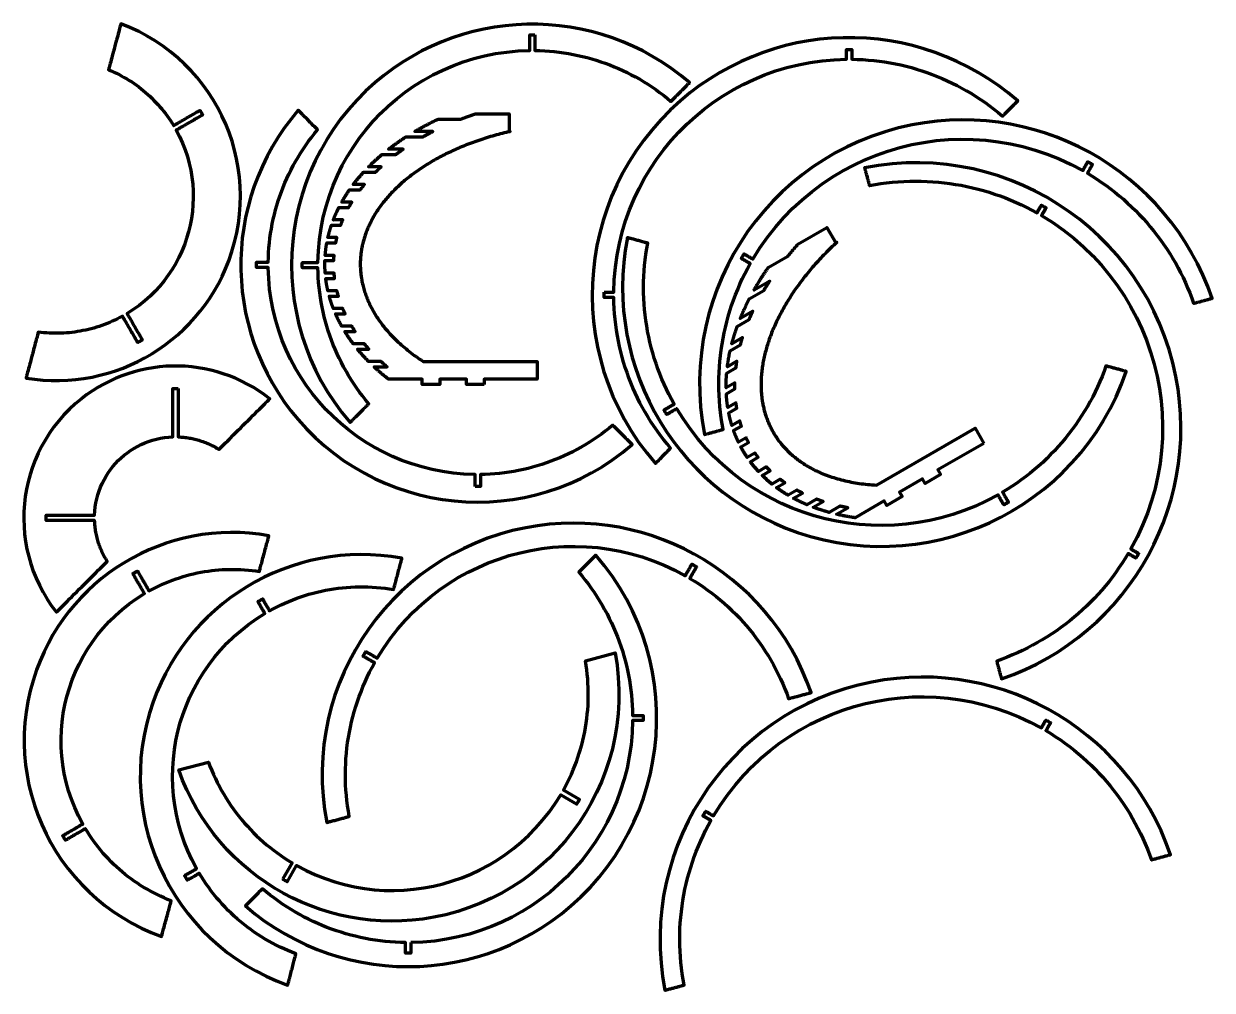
# Model space of a CAD drawing. Header units: millimetres. Extents: x 104 to 776, y 17 to 563.
import ezdxf

# ---------------------------------------------------------------- set-up
doc = ezdxf.new("R2010")
doc.units = ezdxf.units.MM
doc.header["$MEASUREMENT"] = 0

# ---------------------------------------------------------------- blocks, each defined once
blk = doc.blocks.new('block 2')
at = {"color": 7, "lineweight": 70}
blk.add_lwpolyline([(168.33, 383.06), (168.3, 383.11), (168.22, 383.25), (168.09, 383.48), (167.91, 383.79), (167.69, 384.17), (167.44, 384.61), (167.14, 385.12), (166.82, 385.68), (166.47, 386.28), (166.1, 386.93), (165.71, 387.6), (165.3, 388.31), (164.88, 389.03), (164.46, 389.77), (164.03, 390.51), (163.6, 391.26), (163.17, 391.99), (162.76, 392.72), (162.35, 393.42), (161.96, 394.1), (161.59, 394.75), (161.24, 395.35), (160.91, 395.91), (160.62, 396.42), (160.36, 396.86), (160.14, 397.24), (159.97, 397.55), (159.84, 397.78), (159.75, 397.92), (159.73, 397.97), (158.27, 397.18), (156.85, 396.45), (155.41, 395.76), (153.97, 395.09), (152.51, 394.46), (151.04, 393.85), (149.56, 393.28), (148.07, 392.74), (146.57, 392.23), (145.06, 391.75), (143.55, 391.3), (142.02, 390.88), (140.49, 390.49), (138.95, 390.14), (137.4, 389.81), (135.85, 389.52), (134.29, 389.26), (132.72, 389.03), (131.15, 388.84), (129.58, 388.67), (128, 388.54), (126.42, 388.44), (124.84, 388.38), (123.26, 388.34), (121.67, 388.34), (120.08, 388.37), (118.49, 388.43), (116.9, 388.53), (115.31, 388.65), (113.72, 388.82), (112.14, 389.01), (112.12, 388.93), (112.05, 388.7), (111.95, 388.33), (111.82, 387.83), (111.65, 387.2), (111.46, 386.47), (111.23, 385.64), (110.99, 384.72), (110.72, 383.72), (110.43, 382.65), (110.13, 381.52), (109.82, 380.35), (109.49, 379.14), (109.16, 377.91), (108.83, 376.66), (108.49, 375.4), (108.16, 374.15), (107.82, 372.92), (107.5, 371.71), (107.19, 370.54), (106.89, 369.41), (106.6, 368.34), (106.33, 367.34), (106.08, 366.42), (105.86, 365.59), (105.67, 364.86), (105.5, 364.24), (105.36, 363.73), (105.26, 363.36), (105.2, 363.13), (105.18, 363.05), (109.93, 362.37), (114.67, 361.9), (119.39, 361.66), (124.08, 361.63), (128.75, 361.81), (133.38, 362.2), (137.96, 362.79), (142.5, 363.59), (146.98, 364.57), (151.4, 365.76), (155.76, 367.13), (160.05, 368.69), (164.25, 370.44), (168.37, 372.36), (172.41, 374.46), (176.34, 376.73), (180.18, 379.17), (183.9, 381.78), (187.52, 384.55), (191.01, 387.48), (194.38, 390.57), (197.61, 393.81), (200.71, 397.19), (203.67, 400.73), (206.47, 404.4), (209.12, 408.22), (211.61, 412.17), (213.93, 416.25), (216.08, 420.46), (218.05, 424.79), (219.83, 429.25), (221.64, 434.47), (223.15, 439.73), (224.37, 445.01), (225.31, 450.3), (225.97, 455.59), (226.35, 460.87), (226.46, 466.13), (226.31, 471.37), (225.89, 476.57), (225.22, 481.73), (224.29, 486.83), (223.11, 491.87), (221.68, 496.83), (220.02, 501.72), (218.11, 506.51), (215.97, 511.2), (213.61, 515.79), (211.02, 520.25), (208.21, 524.58), (205.18, 528.78), (201.94, 532.83), (198.49, 536.72), (194.84, 540.45), (190.99, 544.01), (186.95, 547.38), (182.71, 550.55), (178.29, 553.53), (173.68, 556.29), (168.9, 558.83), (163.94, 561.15), (158.82, 563.22), (158.79, 563.13), (158.73, 562.89), (158.62, 562.49), (158.48, 561.96), (158.3, 561.29), (158.09, 560.52), (157.86, 559.64), (157.6, 558.66), (157.31, 557.61), (157.01, 556.49), (156.7, 555.31), (156.37, 554.08), (156.03, 552.82), (155.68, 551.54), (154.99, 548.94), (154.65, 547.66), (154.31, 546.4), (153.98, 545.17), (153.66, 543.99), (153.36, 542.87), (153.08, 541.81), (152.82, 540.84), (152.58, 539.96), (152.38, 539.18), (152.2, 538.52), (152.05, 537.99), (151.95, 537.59), (151.88, 537.34), (151.86, 537.26), (153.38, 536.61), (154.89, 535.93), (156.38, 535.22), (157.85, 534.48), (159.3, 533.71), (160.74, 532.91), (162.15, 532.08), (163.55, 531.23), (164.93, 530.34), (166.29, 529.42), (167.62, 528.48), (168.94, 527.51), (170.23, 526.51), (171.51, 525.48), (172.76, 524.43), (173.99, 523.35), (175.19, 522.25), (176.38, 521.12), (177.54, 519.96), (178.67, 518.79), (179.78, 517.58), (180.87, 516.35), (181.93, 515.1), (182.96, 513.83), (183.97, 512.53), (184.95, 511.21), (185.9, 509.87), (186.83, 508.5), (187.73, 507.12), (188.6, 505.71), (188.64, 505.74), (188.78, 505.81), (189, 505.94), (189.29, 506.11), (189.65, 506.31), (190.07, 506.56), (190.55, 506.83), (191.08, 507.14), (191.65, 507.47), (192.26, 507.83), (192.91, 508.2), (193.58, 508.59), (194.28, 508.99), (194.98, 509.4), (195.7, 509.81), (196.42, 510.23), (197.14, 510.64), (197.85, 511.05), (198.54, 511.45), (199.21, 511.84), (199.86, 512.21), (200.47, 512.56), (201.04, 512.89), (201.57, 513.2), (202.04, 513.47), (202.46, 513.71), (202.82, 513.92), (203.11, 514.09), (203.32, 514.21), (203.45, 514.29), (203.5, 514.31), (203.55, 514.23), (203.6, 514.15), (203.65, 514.06), (203.7, 513.98), (203.75, 513.9), (203.8, 513.81), (203.85, 513.73), (203.9, 513.65), (203.94, 513.56), (203.99, 513.48), (204.04, 513.4), (204.09, 513.31), (204.14, 513.23), (204.19, 513.15), (204.24, 513.06), (204.28, 512.98), (204.33, 512.89), (204.38, 512.81), (204.43, 512.73), (204.48, 512.64), (204.52, 512.56), (204.57, 512.47), (204.62, 512.39), (204.67, 512.31), (204.72, 512.22), (204.76, 512.14), (204.81, 512.05), (204.86, 511.97), (204.91, 511.88), (204.95, 511.8), (205, 511.71), (204.95, 511.69), (204.82, 511.61), (204.61, 511.49), (204.32, 511.32), (203.96, 511.12), (203.54, 510.87), (203.06, 510.6), (202.53, 510.29), (201.96, 509.96), (201.35, 509.61), (200.7, 509.23), (200.03, 508.84), (199.34, 508.44), (198.63, 508.04), (197.91, 507.62), (197.19, 507.2), (196.47, 506.79), (195.76, 506.38), (195.07, 505.98), (194.39, 505.59), (193.75, 505.22), (193.14, 504.86), (192.56, 504.53), (192.03, 504.23), (191.56, 503.95), (191.13, 503.71), (190.78, 503.5), (190.49, 503.34), (190.27, 503.21), (190.14, 503.14), (190.1, 503.11), (192, 499.44), (193.68, 495.72), (195.16, 491.94), (196.43, 488.13), (197.48, 484.29), (198.34, 480.42), (198.99, 476.53), (199.43, 472.63), (199.68, 468.73), (199.73, 464.84), (199.59, 460.95), (199.25, 457.09), (198.72, 453.25), (198, 449.45), (197.09, 445.69), (196, 441.98), (194.72, 438.33), (193.26, 434.74), (191.62, 431.23), (189.81, 427.79), (187.82, 424.45), (185.65, 421.19), (183.32, 418.04), (180.81, 415), (178.14, 412.07), (175.3, 409.27), (172.29, 406.6), (169.13, 404.08), (165.81, 401.69), (162.32, 399.47), (162.35, 399.42), (162.43, 399.28), (162.57, 399.05), (162.74, 398.74), (162.96, 398.36), (163.22, 397.92), (163.51, 397.41), (163.83, 396.85), (164.18, 396.25), (164.56, 395.6), (164.95, 394.92), (165.35, 394.22), (165.77, 393.49), (166.2, 392.76), (166.63, 392.01), (167.06, 391.27), (167.48, 390.53), (167.9, 389.81), (168.31, 389.1), (168.7, 388.43), (169.07, 387.78), (169.42, 387.18), (169.74, 386.62), (170.03, 386.11), (170.29, 385.67), (170.51, 385.29), (170.69, 384.98), (170.82, 384.75), (170.9, 384.61), (170.93, 384.56), (170.8, 384.48), (170.76, 384.46), (170.71, 384.43), (170.63, 384.38), (170.54, 384.33), (170.46, 384.28), (170.41, 384.25), (170.33, 384.2), (170.28, 384.18), (170.2, 384.13), (170.15, 384.1), (170.11, 384.08), (170.07, 384.05), (170.03, 384.03), (169.98, 384), (169.94, 383.98), (169.9, 383.95), (169.85, 383.93), (169.81, 383.9), (169.77, 383.88), (169.72, 383.85), (169.59, 383.78), (169.51, 383.73), (169.42, 383.68), (169.38, 383.65), (169.29, 383.6), (169.25, 383.58), (169.2, 383.55), (169.07, 383.48), (169.03, 383.45), (168.99, 383.43), (168.9, 383.38), (168.85, 383.35), (168.77, 383.31), (168.68, 383.26), (168.59, 383.21), (168.51, 383.16), (168.46, 383.13), (168.42, 383.11), (168.38, 383.09), (168.33, 383.06)], dxfattribs=at)
blk = doc.blocks.new('block 3')
at = {"color": 7, "lineweight": 70}
blk.add_lwpolyline([(191.27, 357.18), (191.27, 329.77), (192.08, 329.74), (192.87, 329.69), (193.66, 329.63), (194.44, 329.56), (195.22, 329.47), (196.01, 329.37), (196.78, 329.25), (197.56, 329.13), (198.33, 328.99), (199.1, 328.84), (199.87, 328.67), (200.63, 328.49), (201.39, 328.3), (202.15, 328.09), (202.9, 327.87), (203.65, 327.64), (204.4, 327.4), (205.14, 327.14), (205.87, 326.87), (206.61, 326.59), (207.33, 326.29), (208.06, 325.99), (208.77, 325.67), (209.49, 325.34), (210.19, 324.99), (210.89, 324.63), (211.59, 324.26), (212.28, 323.88), (212.96, 323.49), (213.64, 323.08), (214.31, 322.67), (214.4, 322.75), (214.66, 323.01), (216.31, 324.66), (217.12, 325.47), (218.04, 326.39), (219.06, 327.41), (220.16, 328.51), (222.58, 330.93), (223.88, 332.23), (225.21, 333.56), (226.58, 334.93), (227.96, 336.31), (229.34, 337.7), (230.73, 339.08), (232.09, 340.44), (233.42, 341.78), (234.72, 343.07), (235.96, 344.31), (237.14, 345.49), (238.25, 346.6), (239.26, 347.61), (240.18, 348.53), (240.99, 349.34), (241.68, 350.03), (242.24, 350.59), (242.65, 351), (242.9, 351.25), (242.99, 351.34), (239.93, 353.65), (236.8, 355.8), (233.59, 357.81), (230.32, 359.65), (227, 361.34), (223.61, 362.89), (220.18, 364.27), (216.71, 365.5), (213.19, 366.58), (209.65, 367.5), (206.07, 368.27), (202.47, 368.89), (198.85, 369.35), (195.22, 369.66), (191.59, 369.81), (187.94, 369.81), (184.31, 369.66), (180.68, 369.35), (177.06, 368.89), (173.46, 368.27), (169.88, 367.5), (166.34, 366.58), (162.82, 365.5), (159.35, 364.27), (155.92, 362.88), (152.53, 361.34), (149.21, 359.65), (145.94, 357.81), (142.73, 355.8), (139.6, 353.65), (136.54, 351.34), (133.04, 348.42), (129.73, 345.36), (126.61, 342.15), (123.69, 338.82), (120.97, 335.37), (118.44, 331.81), (116.12, 328.14), (113.99, 324.38), (112.06, 320.53), (110.34, 316.61), (108.81, 312.61), (107.5, 308.55), (106.38, 304.44), (105.47, 300.28), (104.77, 296.08), (104.27, 291.86), (103.99, 287.62), (103.91, 283.36), (104.04, 279.1), (104.39, 274.85), (104.94, 270.61), (105.71, 266.39), (106.7, 262.2), (107.9, 258.05), (109.31, 253.94), (110.94, 249.89), (112.79, 245.9), (114.86, 241.99), (117.15, 238.15), (119.67, 234.4), (122.4, 230.75), (122.49, 230.84), (122.76, 231.12), (123.2, 231.55), (123.79, 232.14), (124.52, 232.88), (125.38, 233.73), (127.43, 235.78), (128.59, 236.94), (129.83, 238.19), (131.14, 239.49), (132.49, 240.84), (133.89, 242.24), (135.31, 243.66), (136.74, 245.09), (138.17, 246.52), (139.59, 247.94), (142.34, 250.69), (143.64, 251.99), (144.88, 253.23), (146.04, 254.4), (147.12, 255.47), (148.09, 256.44), (148.95, 257.3), (149.68, 258.03), (150.27, 258.62), (150.71, 259.06), (150.98, 259.33), (151.07, 259.43), (150.64, 260.12), (150.22, 260.82), (149.82, 261.53), (149.42, 262.24), (149.04, 262.97), (148.68, 263.69), (148.32, 264.42), (147.98, 265.16), (147.66, 265.91), (147.34, 266.66), (147.04, 267.41), (146.76, 268.17), (146.48, 268.93), (146.22, 269.7), (145.98, 270.48), (145.75, 271.25), (145.53, 272.03), (145.32, 272.82), (145.13, 273.61), (144.96, 274.4), (144.79, 275.19), (144.64, 275.99), (144.51, 276.8), (144.39, 277.6), (144.28, 278.41), (144.19, 279.22), (144.11, 280.03), (144.05, 280.84), (144, 281.66), (143.97, 282.48), (116.57, 282.48), (116.56, 282.52), (116.56, 282.57), (116.56, 282.62), (116.56, 282.67), (116.56, 282.77), (116.56, 282.81), (116.56, 282.86), (116.56, 282.96), (116.56, 283.01), (116.55, 283.1), (116.55, 283.2), (116.55, 283.25), (116.55, 283.3), (116.55, 283.35), (116.55, 283.44), (116.55, 283.54), (116.55, 283.59), (116.55, 283.69), (116.55, 283.78), (116.55, 283.83), (116.55, 283.98), (116.55, 284.12), (116.55, 284.17), (116.55, 284.22), (116.55, 284.27), (116.55, 284.36), (116.55, 284.41), (116.55, 284.51), (116.55, 284.6), (116.55, 284.65), (116.55, 284.7), (116.55, 284.75), (116.55, 284.85), (116.56, 284.94), (116.56, 284.99), (116.56, 285.04), (116.56, 285.09), (116.56, 285.14), (116.56, 285.28), (116.56, 285.33), (116.56, 285.38), (116.57, 285.48), (143.97, 285.48), (144.11, 287.87), (144.37, 290.23), (144.75, 292.56), (145.24, 294.84), (145.85, 297.08), (146.56, 299.27), (147.38, 301.41), (148.3, 303.5), (149.32, 305.54), (150.44, 307.51), (151.65, 309.42), (152.95, 311.26), (154.34, 313.04), (155.81, 314.74), (157.36, 316.38), (159, 317.93), (160.7, 319.4), (162.48, 320.79), (164.32, 322.09), (166.23, 323.3), (168.21, 324.42), (170.24, 325.44), (172.33, 326.36), (174.47, 327.18), (176.66, 327.89), (178.9, 328.5), (181.18, 328.99), (183.51, 329.37), (185.87, 329.63), (188.27, 329.77), (188.27, 357.18), (188.37, 357.18), (188.47, 357.18), (188.57, 357.18), (188.67, 357.18), (188.77, 357.18), (188.87, 357.19), (188.97, 357.19), (189.07, 357.19), (189.17, 357.19), (189.27, 357.19), (189.37, 357.19), (189.47, 357.19), (189.57, 357.19), (189.67, 357.19), (189.77, 357.19), (189.87, 357.19), (189.97, 357.19), (190.07, 357.19), (190.17, 357.19), (190.27, 357.19), (190.37, 357.19), (190.47, 357.19), (190.57, 357.19), (190.67, 357.19), (190.77, 357.18), (190.87, 357.18), (190.97, 357.18), (191.07, 357.18), (191.17, 357.18), (191.27, 357.18)], dxfattribs=at)
blk = doc.blocks.new('block 4')
at = {"color": 7, "lineweight": 70}
blk.add_lwpolyline([(168.22, 253.98), (168.25, 253.95), (168.31, 253.84), (168.41, 253.67), (168.54, 253.44), (168.71, 253.15), (168.9, 252.81), (169.12, 252.43), (169.37, 252), (169.63, 251.55), (169.91, 251.06), (170.21, 250.54), (170.52, 250.01), (170.83, 249.46), (171.16, 248.9), (171.48, 248.34), (171.81, 247.78), (172.13, 247.22), (172.45, 246.67), (172.75, 246.14), (173.05, 245.62), (173.33, 245.14), (173.6, 244.68), (173.84, 244.25), (174.06, 243.87), (174.26, 243.53), (174.42, 243.25), (174.56, 243.01), (174.66, 242.84), (174.72, 242.74), (174.74, 242.7), (176.65, 243.73), (178.51, 244.69), (180.39, 245.6), (182.28, 246.48), (184.19, 247.31), (186.12, 248.1), (188.06, 248.84), (190.01, 249.55), (191.98, 250.21), (193.96, 250.83), (195.95, 251.4), (197.96, 251.94), (199.97, 252.43), (201.99, 252.87), (204.02, 253.28), (206.06, 253.64), (208.1, 253.95), (210.16, 254.22), (212.22, 254.45), (214.28, 254.64), (216.35, 254.78), (218.42, 254.87), (220.49, 254.92), (222.57, 254.93), (224.65, 254.89), (226.73, 254.81), (228.81, 254.68), (230.89, 254.51), (232.97, 254.29), (235.05, 254.03), (237.12, 253.72), (237.14, 253.78), (237.18, 253.96), (237.26, 254.25), (237.37, 254.64), (237.5, 255.13), (237.65, 255.7), (237.82, 256.35), (238.02, 257.07), (238.23, 257.85), (238.45, 258.68), (238.68, 259.55), (238.93, 260.47), (239.18, 261.41), (239.44, 262.37), (239.7, 263.35), (239.96, 264.33), (240.22, 265.3), (240.48, 266.26), (240.73, 267.21), (240.98, 268.12), (241.21, 269), (241.44, 269.83), (241.65, 270.61), (241.84, 271.33), (242.01, 271.98), (242.16, 272.55), (242.29, 273.03), (242.4, 273.42), (242.48, 273.71), (242.53, 273.89), (242.54, 273.96), (237.09, 274.8), (231.64, 275.39), (226.22, 275.72), (220.83, 275.8), (215.46, 275.63), (210.14, 275.22), (204.87, 274.57), (199.66, 273.69), (194.5, 272.58), (189.42, 271.24), (184.41, 269.68), (179.48, 267.9), (174.65, 265.91), (169.91, 263.71), (165.28, 261.3), (160.76, 258.69), (156.36, 255.89), (152.08, 252.88), (147.94, 249.69), (143.94, 246.32), (140.08, 242.76), (136.38, 239.03), (132.84, 235.12), (129.47, 231.04), (126.27, 226.8), (123.26, 222.4), (120.43, 217.84), (117.81, 213.12), (115.38, 208.26), (113.17, 203.26), (111.17, 198.11), (109.2, 192.18), (107.56, 186.21), (106.24, 180.23), (105.25, 174.24), (104.57, 168.25), (104.2, 162.28), (104.14, 156.33), (104.38, 150.41), (104.92, 144.53), (105.75, 138.71), (106.86, 132.95), (108.26, 127.27), (109.93, 121.68), (111.88, 116.17), (114.09, 110.78), (116.57, 105.5), (119.3, 100.35), (122.28, 95.34), (125.52, 90.47), (128.99, 85.77), (132.71, 81.23), (136.65, 76.87), (140.83, 72.7), (145.22, 68.73), (149.84, 64.97), (154.67, 61.43), (159.7, 58.13), (164.95, 55.06), (170.39, 52.25), (176.02, 49.7), (181.84, 47.42), (181.86, 47.48), (181.91, 47.68), (181.99, 47.98), (182.11, 48.4), (182.24, 48.92), (182.41, 49.52), (182.59, 50.21), (182.79, 50.97), (183.01, 51.79), (183.25, 52.66), (183.49, 53.58), (183.75, 54.54), (184.01, 55.52), (184.28, 56.53), (184.55, 57.54), (184.82, 58.55), (185.09, 59.55), (185.36, 60.53), (185.61, 61.49), (185.86, 62.41), (186.09, 63.28), (186.31, 64.1), (186.52, 64.86), (186.7, 65.55), (186.86, 66.15), (187, 66.67), (187.11, 67.09), (187.19, 67.4), (187.25, 67.59), (187.26, 67.65), (185.25, 68.45), (183.25, 69.29), (181.28, 70.18), (179.33, 71.1), (177.4, 72.07), (175.5, 73.08), (173.62, 74.13), (171.77, 75.22), (169.95, 76.35), (168.15, 77.52), (166.38, 78.73), (164.64, 79.98), (162.92, 81.26), (161.24, 82.58), (159.58, 83.94), (157.96, 85.34), (156.36, 86.77), (154.8, 88.23), (153.27, 89.74), (151.78, 91.27), (150.31, 92.84), (148.88, 94.44), (147.49, 96.08), (146.13, 97.74), (144.81, 99.44), (143.52, 101.17), (142.27, 102.93), (141.06, 104.72), (139.89, 106.54), (138.75, 108.39), (138.72, 108.37), (138.61, 108.31), (138.45, 108.21), (138.23, 108.09), (137.96, 107.93), (137.64, 107.75), (137.28, 107.54), (136.87, 107.31), (136.44, 107.05), (135.98, 106.79), (135.49, 106.5), (134.98, 106.21), (134.45, 105.91), (133.92, 105.6), (133.37, 105.28), (132.83, 104.97), (132.28, 104.65), (131.75, 104.35), (131.22, 104.04), (130.71, 103.75), (130.23, 103.47), (129.76, 103.2), (129.33, 102.95), (128.93, 102.72), (128.57, 102.51), (128.25, 102.33), (127.98, 102.17), (127.76, 102.04), (127.6, 101.95), (127.5, 101.89), (127.47, 101.87), (127.42, 101.96), (127.39, 102), (127.37, 102.04), (127.34, 102.08), (127.32, 102.12), (127.29, 102.16), (127.27, 102.21), (127.19, 102.33), (127.17, 102.37), (127.1, 102.5), (127.07, 102.54), (127.05, 102.58), (127.02, 102.62), (127, 102.67), (126.97, 102.71), (126.95, 102.75), (126.9, 102.83), (126.88, 102.87), (126.85, 102.92), (126.83, 102.96), (126.8, 103), (126.78, 103.04), (126.76, 103.08), (126.73, 103.13), (126.71, 103.17), (126.68, 103.21), (126.66, 103.25), (126.61, 103.33), (126.59, 103.38), (126.56, 103.42), (126.54, 103.46), (126.49, 103.54), (126.47, 103.59), (126.44, 103.63), (126.37, 103.75), (126.35, 103.8), (126.32, 103.84), (126.3, 103.88), (126.27, 103.92), (126.25, 103.97), (126.2, 104.05), (126.18, 104.09), (126.11, 104.22), (126.08, 104.26), (126.04, 104.34), (125.99, 104.43), (125.97, 104.47), (126, 104.49), (126.11, 104.55), (126.28, 104.65), (126.51, 104.79), (126.8, 104.95), (127.14, 105.15), (127.52, 105.37), (127.95, 105.61), (128.4, 105.88), (128.89, 106.16), (129.41, 106.46), (129.94, 106.77), (130.49, 107.08), (131.05, 107.4), (131.61, 107.73), (132.17, 108.05), (132.73, 108.38), (133.28, 108.69), (133.81, 109), (134.33, 109.3), (134.81, 109.58), (135.27, 109.84), (135.7, 110.09), (136.08, 110.31), (136.42, 110.5), (136.7, 110.67), (136.94, 110.8), (137.11, 110.9), (137.22, 110.97), (137.25, 110.99), (134.84, 115.6), (132.7, 120.27), (130.83, 125.01), (129.23, 129.8), (127.88, 134.64), (126.8, 139.5), (125.97, 144.39), (125.4, 149.29), (125.08, 154.19), (125.01, 159.09), (125.19, 163.97), (125.61, 168.83), (126.27, 173.65), (127.18, 178.44), (128.32, 183.16), (129.69, 187.82), (131.3, 192.42), (133.14, 196.93), (135.2, 201.34), (137.49, 205.66), (140, 209.87), (142.73, 213.95), (145.67, 217.91), (148.83, 221.73), (152.2, 225.4), (155.78, 228.92), (159.57, 232.26), (163.56, 235.43), (167.75, 238.41), (172.14, 241.2), (172.12, 241.24), (172.06, 241.34), (171.96, 241.51), (171.83, 241.75), (171.66, 242.03), (171.46, 242.37), (171.24, 242.75), (171, 243.18), (170.73, 243.64), (170.45, 244.12), (170.16, 244.64), (169.85, 245.17), (169.53, 245.72), (169.21, 246.28), (168.88, 246.84), (168.56, 247.4), (168.24, 247.96), (167.92, 248.51), (167.61, 249.04), (167.32, 249.56), (167.03, 250.05), (166.77, 250.5), (166.52, 250.93), (166.3, 251.31), (166.11, 251.65), (165.94, 251.94), (165.81, 252.17), (165.71, 252.34), (165.65, 252.45), (165.63, 252.48), (165.71, 252.54), (165.8, 252.59), (165.88, 252.64), (165.97, 252.69), (166.06, 252.74), (166.14, 252.79), (166.23, 252.84), (166.31, 252.89), (166.4, 252.94), (166.57, 253.04), (166.66, 253.09), (166.75, 253.14), (166.83, 253.19), (166.92, 253.24), (167.01, 253.29), (167.09, 253.34), (167.18, 253.39), (167.27, 253.44), (167.35, 253.49), (167.44, 253.54), (167.53, 253.59), (167.61, 253.64), (167.7, 253.69), (167.79, 253.74), (167.88, 253.79), (167.96, 253.84), (168.05, 253.89), (168.14, 253.94), (168.22, 253.98)], dxfattribs=at)
blk = doc.blocks.new('block 5')
at = {"color": 7, "lineweight": 70}
blk.add_lwpolyline([(194.89, 81.9), (194.91, 81.92), (194.97, 81.95), (195.08, 82.01), (195.22, 82.09), (195.39, 82.19), (195.59, 82.31), (195.82, 82.44), (196.07, 82.59), (196.35, 82.75), (196.64, 82.91), (196.94, 83.09), (197.26, 83.27), (197.59, 83.46), (197.92, 83.66), (198.26, 83.85), (198.6, 84.05), (198.93, 84.24), (199.26, 84.43), (199.58, 84.61), (199.88, 84.79), (200.18, 84.96), (200.45, 85.12), (200.7, 85.26), (200.93, 85.39), (201.13, 85.51), (201.31, 85.61), (201.44, 85.69), (201.55, 85.75), (201.61, 85.79), (201.63, 85.8), (198.96, 90.9), (196.66, 95.91), (194.63, 100.98), (192.88, 106.1), (191.4, 111.27), (190.2, 116.47), (189.26, 121.7), (188.58, 126.94), (188.17, 132.19), (188.02, 137.44), (188.12, 142.67), (188.48, 147.89), (189.09, 153.07), (189.95, 158.2), (191.06, 163.29), (192.41, 168.32), (194, 173.28), (195.84, 178.15), (197.9, 182.94), (200.21, 187.63), (202.74, 192.21), (205.51, 196.68), (208.5, 201.01), (211.71, 205.21), (215.15, 209.26), (218.8, 213.16), (222.67, 216.89), (226.75, 220.45), (231.05, 223.82), (235.55, 227), (240.26, 229.97), (240.25, 229.99), (240.22, 230.05), (240.16, 230.15), (240.09, 230.28), (239.99, 230.44), (239.88, 230.63), (239.76, 230.85), (239.62, 231.09), (239.47, 231.34), (239.31, 231.62), (239.14, 231.91), (238.97, 232.22), (238.78, 232.53), (238.6, 232.85), (238.41, 233.18), (238.22, 233.51), (238.04, 233.83), (237.85, 234.15), (237.67, 234.47), (237.49, 234.77), (237.32, 235.06), (237.16, 235.34), (237.01, 235.6), (236.88, 235.84), (236.75, 236.05), (236.64, 236.24), (236.55, 236.41), (236.47, 236.54), (236.42, 236.64), (236.38, 236.69), (236.37, 236.72), (236.45, 236.76), (236.54, 236.81), (236.62, 236.86), (236.7, 236.91), (236.79, 236.96), (236.87, 237.01), (236.95, 237.06), (237.04, 237.11), (237.12, 237.16), (237.2, 237.21), (237.29, 237.26), (237.37, 237.3), (237.45, 237.35), (237.54, 237.4), (237.62, 237.45), (237.71, 237.5), (237.79, 237.55), (237.87, 237.59), (237.96, 237.64), (238.04, 237.69), (238.13, 237.74), (238.21, 237.79), (238.29, 237.84), (238.38, 237.88), (238.46, 237.93), (238.55, 237.98), (238.63, 238.03), (238.71, 238.07), (238.8, 238.12), (238.88, 238.17), (238.97, 238.22), (238.98, 238.19), (239.01, 238.14), (239.07, 238.04), (239.15, 237.91), (239.24, 237.74), (239.35, 237.55), (239.47, 237.34), (239.61, 237.1), (239.76, 236.84), (239.92, 236.56), (240.09, 236.27), (240.27, 235.97), (240.45, 235.65), (240.63, 235.33), (240.82, 235.01), (241.01, 234.68), (241.2, 234.35), (241.38, 234.03), (241.56, 233.72), (241.74, 233.42), (241.91, 233.12), (242.07, 232.84), (242.22, 232.59), (242.36, 232.35), (242.48, 232.13), (242.59, 231.94), (242.68, 231.78), (242.76, 231.65), (242.82, 231.55), (242.85, 231.49), (242.86, 231.47), (245.01, 232.64), (247.17, 233.75), (249.36, 234.81), (251.56, 235.83), (253.79, 236.79), (256.03, 237.69), (258.29, 238.55), (260.57, 239.36), (262.87, 240.11), (265.17, 240.81), (267.49, 241.45), (269.83, 242.05), (272.18, 242.59), (274.53, 243.08), (276.9, 243.52), (279.28, 243.9), (281.66, 244.23), (284.06, 244.5), (286.46, 244.72), (288.86, 244.89), (291.27, 245), (293.68, 245.06), (296.1, 245.07), (298.52, 245.02), (300.93, 244.91), (303.35, 244.75), (305.77, 244.54), (308.19, 244.27), (310.6, 243.94), (313.01, 243.56), (313.03, 243.62), (313.07, 243.79), (313.14, 244.05), (313.24, 244.42), (313.36, 244.87), (313.5, 245.4), (313.66, 246), (313.84, 246.66), (314.03, 247.38), (314.24, 248.14), (314.45, 248.94), (314.68, 249.78), (314.91, 250.64), (315.14, 251.51), (315.61, 253.28), (315.85, 254.15), (316.08, 255.01), (316.3, 255.84), (316.52, 256.65), (316.72, 257.41), (316.91, 258.13), (317.09, 258.79), (317.25, 259.39), (317.39, 259.92), (317.51, 260.37), (317.61, 260.73), (317.68, 261), (317.73, 261.17), (317.74, 261.23), (311.7, 262.19), (305.87, 262.84), (300.06, 263.21), (294.29, 263.31), (288.54, 263.14), (282.84, 262.71), (277.2, 262.03), (271.61, 261.09), (266.09, 259.91), (260.64, 258.48), (255.28, 256.81), (250, 254.91), (244.83, 252.78), (239.76, 250.42), (234.8, 247.84), (229.96, 245.04), (225.25, 242.03), (220.67, 238.81), (216.24, 235.38), (211.96, 231.76), (207.84, 227.94), (203.89, 223.93), (200.11, 219.74), (196.51, 215.36), (193.1, 210.81), (189.89, 206.08), (186.88, 201.18), (184.09, 196.12), (181.51, 190.9), (179.16, 185.53), (177.05, 180), (174.99, 173.68), (173.27, 167.32), (171.91, 160.95), (170.88, 154.57), (170.19, 148.19), (169.83, 141.83), (169.8, 135.49), (170.09, 129.19), (170.69, 122.94), (171.61, 116.75), (172.82, 110.63), (174.34, 104.59), (176.15, 98.64), (178.25, 92.79), (180.64, 87.06), (183.3, 81.46), (186.24, 75.99), (189.44, 70.67), (192.91, 65.51), (196.64, 60.52), (200.61, 55.71), (204.84, 51.09), (209.3, 46.68), (214.01, 42.47), (218.94, 38.5), (224.1, 34.76), (229.48, 31.27), (235.08, 28.03), (240.88, 25.07), (246.89, 22.38), (253.1, 19.99), (253.12, 20.04), (253.16, 20.2), (253.23, 20.45), (253.32, 20.79), (253.43, 21.22), (253.57, 21.72), (253.72, 22.28), (253.89, 22.91), (254.07, 23.59), (254.26, 24.32), (254.47, 25.08), (254.68, 25.88), (254.9, 26.7), (255.13, 27.54), (255.36, 28.39), (255.59, 29.25), (255.81, 30.1), (256.04, 30.94), (256.26, 31.76), (256.47, 32.56), (256.68, 33.33), (256.87, 34.05), (257.06, 34.73), (257.22, 35.36), (257.38, 35.93), (257.51, 36.43), (257.62, 36.85), (257.71, 37.19), (257.78, 37.45), (257.82, 37.6), (257.84, 37.66), (255.56, 38.53), (253.31, 39.46), (251.08, 40.43), (248.88, 41.45), (246.7, 42.52), (244.56, 43.64), (242.44, 44.81), (240.35, 46.02), (238.29, 47.28), (236.26, 48.58), (234.26, 49.93), (232.29, 51.32), (230.36, 52.75), (228.46, 54.23), (226.59, 55.75), (224.76, 57.31), (222.96, 58.91), (221.2, 60.55), (219.47, 62.24), (217.79, 63.96), (216.14, 65.72), (214.53, 67.52), (212.96, 69.35), (211.43, 71.22), (209.94, 73.13), (208.49, 75.08), (207.09, 77.06), (205.72, 79.07), (204.41, 81.12), (203.13, 83.2), (203.11, 83.19), (203.05, 83.15), (202.94, 83.09), (202.81, 83.01), (202.63, 82.91), (202.43, 82.8), (202.2, 82.66), (201.95, 82.52), (201.68, 82.36), (201.38, 82.19), (201.08, 82.01), (200.76, 81.83), (200.43, 81.64), (200.1, 81.45), (199.42, 81.06), (199.09, 80.87), (198.76, 80.68), (198.44, 80.49), (198.14, 80.32), (197.85, 80.15), (197.57, 79.99), (197.32, 79.84), (197.09, 79.71), (196.89, 79.59), (196.72, 79.5), (196.58, 79.41), (196.47, 79.36), (196.41, 79.32), (196.39, 79.31), (196.36, 79.35), (196.34, 79.39), (196.31, 79.43), (196.26, 79.52), (196.24, 79.56), (196.21, 79.61), (196.18, 79.65), (196.13, 79.74), (196.11, 79.78), (196.08, 79.82), (196.06, 79.87), (195.98, 79.99), (195.96, 80.04), (195.93, 80.08), (195.91, 80.12), (195.86, 80.21), (195.83, 80.25), (195.81, 80.3), (195.78, 80.34), (195.75, 80.38), (195.73, 80.43), (195.7, 80.47), (195.65, 80.56), (195.63, 80.6), (195.6, 80.64), (195.58, 80.69), (195.53, 80.77), (195.48, 80.86), (195.46, 80.9), (195.43, 80.95), (195.41, 80.99), (195.38, 81.03), (195.36, 81.08), (195.33, 81.12), (195.31, 81.16), (195.28, 81.21), (195.26, 81.25), (195.23, 81.29), (195.21, 81.34), (195.18, 81.38), (195.11, 81.51), (195.08, 81.56), (195.04, 81.64), (194.96, 81.77), (194.91, 81.86), (194.89, 81.9)], dxfattribs=at)
blk = doc.blocks.new('block 6')
at = {"color": 7, "lineweight": 70}
blk.add_lwpolyline([(250.35, 79.95), (250.39, 79.92), (250.43, 79.9), (250.48, 79.87), (250.52, 79.85), (250.56, 79.82), (250.61, 79.8), (250.65, 79.77), (250.78, 79.7), (250.82, 79.67), (250.87, 79.64), (251.04, 79.54), (251.17, 79.47), (251.25, 79.42), (251.3, 79.39), (251.34, 79.37), (251.38, 79.34), (251.43, 79.32), (251.47, 79.29), (251.51, 79.27), (251.69, 79.17), (251.73, 79.14), (251.82, 79.09), (251.95, 79.02), (252.08, 78.94), (252.16, 78.89), (252.21, 78.87), (252.25, 78.84), (252.29, 78.82), (252.34, 78.79), (252.38, 78.77), (252.43, 78.74), (252.47, 78.72), (252.51, 78.7), (252.6, 78.65), (252.64, 78.62), (252.69, 78.6), (252.73, 78.57), (252.77, 78.55), (252.82, 78.52), (252.86, 78.5), (252.9, 78.47), (252.95, 78.45), (258.21, 87.57), (263.5, 84.8), (268.86, 82.33), (274.3, 80.18), (279.79, 78.33), (285.33, 76.78), (290.91, 75.53), (296.52, 74.57), (302.14, 73.91), (307.77, 73.54), (313.38, 73.46), (318.99, 73.66), (324.56, 74.14), (330.09, 74.9), (335.58, 75.93), (341, 77.24), (346.35, 78.82), (351.62, 80.67), (356.79, 82.77), (361.86, 85.14), (366.81, 87.77), (371.63, 90.65), (376.32, 93.79), (380.86, 97.17), (385.23, 100.8), (389.44, 104.67), (393.47, 108.79), (397.3, 113.14), (400.93, 117.72), (404.34, 122.54), (407.53, 127.58), (416.65, 122.31), (416.7, 122.4), (416.75, 122.49), (416.81, 122.57), (416.91, 122.74), (416.96, 122.83), (417.01, 122.92), (417.06, 123), (417.11, 123.09), (417.16, 123.18), (417.21, 123.26), (417.26, 123.35), (417.31, 123.44), (417.36, 123.52), (417.41, 123.61), (417.46, 123.7), (417.56, 123.87), (417.61, 123.96), (417.71, 124.13), (417.76, 124.22), (417.81, 124.3), (417.86, 124.39), (417.91, 124.48), (417.96, 124.56), (418.01, 124.65), (418.05, 124.74), (418.1, 124.83), (418.15, 124.91), (409.03, 130.18), (410.24, 132.41), (411.4, 134.66), (412.51, 136.94), (413.57, 139.23), (414.56, 141.55), (415.51, 143.89), (416.4, 146.24), (417.24, 148.61), (418.02, 151), (418.74, 153.4), (419.42, 155.82), (420.03, 158.25), (420.59, 160.69), (421.1, 163.15), (421.55, 165.61), (421.94, 168.09), (422.28, 170.57), (422.57, 173.06), (422.79, 175.55), (422.96, 178.06), (423.07, 180.57), (423.13, 183.08), (423.13, 185.59), (423.07, 188.11), (422.95, 190.62), (422.78, 193.14), (422.55, 195.66), (422.26, 198.17), (421.92, 200.68), (421.51, 203.19), (438.29, 207.68), (439.39, 200.74), (440.1, 193.82), (440.43, 186.94), (440.4, 180.12), (440.01, 173.36), (439.26, 166.68), (438.17, 160.08), (436.74, 153.57), (434.98, 147.18), (432.9, 140.91), (430.51, 134.77), (427.8, 128.77), (424.8, 122.93), (421.51, 117.25), (417.94, 111.76), (414.09, 106.45), (409.98, 101.34), (405.6, 96.44), (400.97, 91.76), (396.1, 87.32), (391, 83.13), (385.66, 79.19), (380.11, 75.52), (374.34, 72.13), (368.37, 69.03), (362.2, 66.24), (355.85, 63.76), (349.31, 61.6), (342.6, 59.78), (335.72, 58.31), (329.52, 57.32), (323.55, 56.65), (317.59, 56.26), (311.67, 56.15), (305.78, 56.31), (299.93, 56.74), (294.14, 57.44), (288.41, 58.39), (282.75, 59.6), (277.17, 61.06), (271.67, 62.77), (266.26, 64.72), (260.95, 66.9), (255.75, 69.32), (250.67, 71.97), (245.71, 74.84), (240.88, 77.92), (236.19, 81.22), (231.65, 84.74), (227.26, 88.45), (223.04, 92.37), (218.99, 96.48), (215.11, 100.79), (211.43, 105.28), (207.94, 109.95), (204.65, 114.8), (201.57, 119.83), (198.71, 125.02), (196.08, 130.38), (193.68, 135.89), (191.53, 141.56), (208.3, 146.06), (209.21, 143.69), (210.16, 141.34), (211.17, 139.02), (212.23, 136.72), (213.34, 134.46), (214.49, 132.22), (215.7, 130.01), (216.96, 127.83), (218.26, 125.69), (219.61, 123.57), (221.01, 121.49), (222.46, 119.44), (223.94, 117.42), (225.48, 115.44), (227.06, 113.5), (228.68, 111.59), (230.34, 109.71), (232.05, 107.88), (233.8, 106.08), (235.59, 104.33), (237.42, 102.61), (239.29, 100.93), (241.2, 99.3), (243.15, 97.7), (245.14, 96.15), (247.16, 94.65), (249.22, 93.18), (251.32, 91.77), (253.45, 90.4), (255.62, 89.07), (250.35, 79.95)], dxfattribs=at)
blk = doc.blocks.new('block 7')
at = {"color": 7, "lineweight": 70}
blk.add_lwpolyline([(359.09, 301.82), (359.09, 308.52), (352.71, 308.77), (346.63, 309.33), (340.64, 310.19), (334.75, 311.34), (328.97, 312.78), (323.31, 314.5), (317.77, 316.49), (312.36, 318.75), (307.09, 321.26), (301.97, 324.02), (297, 327.02), (292.2, 330.25), (287.56, 333.7), (283.11, 337.37), (278.84, 341.25), (274.76, 345.34), (270.89, 349.61), (267.23, 354.07), (263.78, 358.71), (260.56, 363.52), (257.57, 368.49), (254.82, 373.62), (252.32, 378.89), (250.07, 384.31), (248.09, 389.85), (246.38, 395.52), (244.95, 401.3), (243.8, 407.19), (242.95, 413.19), (242.41, 419.27), (242.17, 425.44), (235.47, 425.44), (235.47, 425.49), (235.47, 425.59), (235.46, 425.68), (235.46, 425.73), (235.46, 425.78), (235.46, 425.83), (235.46, 425.88), (235.46, 425.92), (235.46, 426.02), (235.46, 426.07), (235.46, 426.12), (235.46, 426.17), (235.46, 426.31), (235.46, 426.46), (235.46, 426.5), (235.46, 426.55), (235.46, 426.6), (235.46, 426.65), (235.46, 426.7), (235.46, 426.89), (235.46, 426.99), (235.46, 427.18), (235.46, 427.23), (235.46, 427.28), (235.46, 427.33), (235.46, 427.38), (235.46, 427.42), (235.46, 427.57), (235.46, 427.71), (235.46, 427.76), (235.46, 427.81), (235.46, 427.86), (235.46, 427.96), (235.46, 428), (235.46, 428.05), (235.46, 428.1), (235.46, 428.15), (235.47, 428.29), (235.47, 428.39), (235.47, 428.44), (242.17, 428.44), (242.24, 431.18), (242.37, 433.91), (242.56, 436.64), (242.81, 439.35), (243.13, 442.06), (243.51, 444.75), (243.95, 447.43), (244.45, 450.1), (245.01, 452.75), (245.63, 455.38), (246.31, 458), (247.05, 460.61), (247.85, 463.19), (248.7, 465.76), (249.62, 468.3), (250.59, 470.82), (251.62, 473.32), (252.71, 475.8), (253.85, 478.25), (255.05, 480.68), (256.31, 483.08), (257.62, 485.45), (258.99, 487.79), (260.41, 490.1), (261.89, 492.39), (263.42, 494.64), (265, 496.86), (266.64, 499.04), (268.33, 501.19), (270.08, 503.31), (270.04, 503.35), (269.94, 503.45), (269.78, 503.61), (269.57, 503.82), (268.99, 504.4), (268.63, 504.75), (268.24, 505.14), (267.82, 505.57), (267.37, 506.02), (266.39, 506.99), (265.88, 507.51), (265.36, 508.03), (264.83, 508.56), (264.29, 509.09), (261.76, 511.63), (261.3, 512.08), (260.88, 512.51), (260.49, 512.9), (260.14, 513.25), (259.83, 513.56), (259.35, 514.04), (259.19, 514.19), (259.09, 514.29), (259.06, 514.33), (255.02, 509.39), (251.24, 504.32), (247.73, 499.11), (244.49, 493.79), (241.52, 488.35), (238.82, 482.81), (236.39, 477.17), (234.23, 471.46), (232.34, 465.67), (230.72, 459.82), (229.37, 453.91), (228.29, 447.97), (227.48, 441.98), (226.94, 435.98), (226.67, 429.96), (226.67, 423.93), (226.94, 417.91), (227.48, 411.9), (228.29, 405.92), (229.37, 399.97), (230.72, 394.07), (232.34, 388.22), (234.23, 382.43), (236.39, 376.71), (238.81, 371.08), (241.51, 365.54), (244.48, 360.1), (247.72, 354.77), (251.23, 349.57), (255.01, 344.49), (259.06, 339.56), (263.84, 334.28), (268.84, 329.33), (274.03, 324.68), (279.42, 320.34), (284.98, 316.33), (290.7, 312.62), (296.56, 309.24), (302.57, 306.17), (308.69, 303.41), (314.93, 300.98), (321.26, 298.87), (327.67, 297.08), (334.16, 295.61), (340.7, 294.47), (347.28, 293.65), (353.9, 293.15), (360.53, 292.98), (367.17, 293.14), (373.8, 293.63), (380.41, 294.44), (386.99, 295.59), (393.51, 297.06), (399.98, 298.87), (406.38, 301.01), (412.68, 303.49), (418.89, 306.3), (424.98, 309.45), (430.95, 312.93), (436.78, 316.75), (442.46, 320.91), (447.97, 325.41), (447.94, 325.45), (447.66, 325.72), (447.44, 325.95), (447.16, 326.23), (446.83, 326.56), (446.04, 327.34), (445.59, 327.79), (445.12, 328.27), (444.62, 328.77), (444.1, 329.29), (443.56, 329.83), (443.02, 330.37), (442.47, 330.92), (441.92, 331.47), (440.84, 332.55), (440.32, 333.07), (439.81, 333.57), (439.34, 334.05), (438.89, 334.49), (438.48, 334.91), (438.1, 335.28), (437.78, 335.61), (437.27, 336.12), (437.1, 336.29), (436.96, 336.43), (434.84, 334.68), (432.69, 332.99), (430.51, 331.36), (428.29, 329.77), (426.04, 328.24), (423.75, 326.76), (421.44, 325.34), (419.1, 323.98), (416.72, 322.66), (414.32, 321.41), (411.9, 320.21), (409.45, 319.06), (406.97, 317.97), (404.47, 316.94), (401.95, 315.97), (399.4, 315.05), (396.84, 314.2), (394.26, 313.4), (391.65, 312.66), (389.03, 311.98), (386.4, 311.36), (383.74, 310.8), (381.08, 310.3), (378.4, 309.86), (375.7, 309.48), (373, 309.17), (370.28, 308.91), (367.56, 308.72), (364.83, 308.59), (362.09, 308.52), (362.09, 301.82), (361.99, 301.82), (361.89, 301.82), (361.79, 301.82), (361.69, 301.81), (361.59, 301.81), (361.49, 301.81), (361.39, 301.81), (361.29, 301.81), (361.19, 301.81), (361.09, 301.81), (360.99, 301.81), (360.89, 301.81), (360.79, 301.81), (360.69, 301.81), (360.59, 301.81), (360.49, 301.81), (360.39, 301.81), (360.29, 301.81), (360.19, 301.81), (360.09, 301.81), (359.99, 301.81), (359.89, 301.81), (359.79, 301.81), (359.69, 301.81), (359.59, 301.81), (359.49, 301.81), (359.39, 301.82), (359.29, 301.82), (359.19, 301.82), (359.09, 301.82)], dxfattribs=at)
blk = doc.blocks.new('block 8')
at = {"color": 7, "lineweight": 70}
blk.add_lwpolyline([(392.98, 556.94), (392.98, 548.12), (395.79, 548.05), (398.51, 547.92), (401.21, 547.74), (403.91, 547.49), (406.59, 547.18), (409.27, 546.82), (411.93, 546.39), (414.58, 545.91), (417.22, 545.36), (419.84, 544.76), (422.45, 544.11), (425.04, 543.39), (427.61, 542.62), (430.17, 541.79), (432.7, 540.9), (435.21, 539.96), (437.71, 538.97), (440.18, 537.92), (442.63, 536.81), (445.05, 535.65), (447.45, 534.44), (449.82, 533.17), (452.17, 531.85), (454.48, 530.47), (456.77, 529.04), (459.03, 527.57), (461.26, 526.03), (463.46, 524.45), (465.62, 522.82), (467.75, 521.13), (469.85, 519.39), (470.13, 519.67), (470.33, 519.88), (470.58, 520.13), (470.88, 520.43), (471.22, 520.77), (472, 521.55), (472.43, 521.98), (472.89, 522.44), (473.37, 522.92), (474.36, 523.91), (474.87, 524.42), (475.38, 524.93), (475.89, 525.44), (476.39, 525.94), (477.82, 527.37), (478.25, 527.8), (478.66, 528.21), (479.67, 529.22), (479.92, 529.47), (480.13, 529.68), (480.37, 529.92), (480.4, 529.95), (475.38, 534.08), (470.22, 537.93), (464.93, 541.51), (459.51, 544.81), (453.97, 547.84), (448.33, 550.59), (442.6, 553.07), (436.78, 555.27), (430.89, 557.2), (424.94, 558.85), (418.93, 560.23), (412.88, 561.33), (406.79, 562.15), (400.67, 562.7), (394.54, 562.98), (388.41, 562.98), (382.28, 562.7), (376.17, 562.15), (370.08, 561.33), (364.03, 560.23), (358.02, 558.85), (352.06, 557.2), (346.17, 555.27), (340.36, 553.07), (334.62, 550.59), (328.98, 547.84), (323.45, 544.81), (318.03, 541.51), (312.73, 537.93), (307.57, 534.08), (302.55, 529.95), (297.2, 525.09), (292.17, 520), (287.45, 514.72), (283.05, 509.24), (278.98, 503.59), (275.22, 497.77), (271.79, 491.8), (268.67, 485.7), (265.88, 479.47), (263.42, 473.13), (261.28, 466.7), (259.47, 460.18), (257.99, 453.59), (256.83, 446.94), (256.01, 440.24), (255.51, 433.52), (255.35, 426.78), (255.52, 420.03), (256.02, 413.29), (256.85, 406.58), (258.03, 399.9), (259.53, 393.27), (261.38, 386.7), (263.57, 380.2), (266.09, 373.79), (268.95, 367.49), (272.16, 361.3), (275.7, 355.24), (279.59, 349.32), (283.83, 343.55), (288.41, 337.96), (288.44, 337.99), (288.54, 338.09), (288.71, 338.25), (288.92, 338.47), (289.19, 338.74), (289.51, 339.06), (289.87, 339.41), (290.26, 339.81), (291.15, 340.69), (291.63, 341.18), (295.75, 345.3), (296.23, 345.78), (297.12, 346.66), (297.51, 347.06), (297.87, 347.42), (298.18, 347.73), (298.45, 348), (298.67, 348.22), (298.83, 348.38), (298.93, 348.48), (298.97, 348.52), (297.17, 350.68), (295.43, 352.89), (293.75, 355.13), (292.11, 357.41), (290.54, 359.72), (289.02, 362.06), (287.55, 364.44), (286.15, 366.84), (284.79, 369.28), (283.5, 371.74), (282.27, 374.23), (281.09, 376.75), (279.97, 379.29), (278.91, 381.86), (277.9, 384.45), (276.96, 387.06), (276.08, 389.69), (275.26, 392.34), (274.5, 395.02), (273.8, 397.71), (273.16, 400.42), (272.58, 403.14), (272.07, 405.88), (271.62, 408.63), (271.23, 411.4), (270.9, 414.18), (270.64, 416.96), (270.44, 419.76), (270.31, 422.57), (270.24, 425.38), (261.43, 425.38), (261.43, 425.43), (261.43, 425.48), (261.43, 425.53), (261.43, 425.58), (261.42, 425.67), (261.42, 425.77), (261.42, 425.96), (261.42, 426.01), (261.42, 426.06), (261.42, 426.11), (261.42, 426.21), (261.42, 426.25), (261.42, 426.3), (261.42, 426.35), (261.42, 426.4), (261.42, 426.5), (261.42, 426.54), (261.42, 426.59), (261.42, 426.69), (261.42, 426.79), (261.42, 426.98), (261.42, 427.08), (261.42, 427.13), (261.42, 427.27), (261.42, 427.37), (261.42, 427.42), (261.42, 427.46), (261.42, 427.51), (261.42, 427.56), (261.42, 427.71), (261.42, 427.8), (261.42, 427.9), (261.42, 427.95), (261.42, 428), (261.42, 428.09), (261.43, 428.14), (261.43, 428.19), (261.43, 428.24), (261.43, 428.29), (261.43, 428.38), (270.24, 428.38), (270.5, 434.92), (271.09, 441.36), (272.02, 447.7), (273.27, 453.93), (274.83, 460.04), (276.69, 466.02), (278.86, 471.86), (281.3, 477.56), (284.03, 483.1), (287.03, 488.48), (290.29, 493.69), (293.8, 498.72), (297.55, 503.55), (301.53, 508.19), (305.75, 512.62), (310.18, 516.83), (314.81, 520.81), (319.65, 524.57), (324.67, 528.08), (329.88, 531.33), (335.26, 534.33), (340.8, 537.06), (346.5, 539.51), (352.34, 541.67), (358.32, 543.54), (364.43, 545.1), (370.66, 546.34), (377, 547.27), (383.44, 547.86), (389.98, 548.12), (389.98, 556.94), (390.18, 556.94), (390.38, 556.94), (390.48, 556.94), (390.58, 556.94), (390.68, 556.94), (390.78, 556.94), (390.88, 556.94), (390.98, 556.94), (391.08, 556.94), (391.18, 556.94), (391.28, 556.94), (391.38, 556.94), (391.58, 556.94), (391.68, 556.94), (391.78, 556.94), (391.88, 556.94), (391.98, 556.94), (392.08, 556.94), (392.18, 556.94), (392.28, 556.94), (392.38, 556.94), (392.58, 556.94), (392.68, 556.94), (392.78, 556.94), (392.98, 556.94)], dxfattribs=at)
blk = doc.blocks.new('block 9')
at = {"color": 7, "lineweight": 70}
blk.add_lwpolyline([(322.76, 44.03), (322.76, 38.04), (322.66, 38.04), (322.56, 38.04), (322.46, 38.04), (322.37, 38.04), (322.27, 38.04), (322.18, 38.04), (322.08, 38.04), (321.98, 38.03), (321.88, 38.03), (321.79, 38.03), (321.69, 38.03), (321.59, 38.03), (321.5, 38.03), (321.4, 38.03), (321.3, 38.03), (321.21, 38.03), (321.11, 38.03), (321.01, 38.03), (320.92, 38.03), (320.73, 38.03), (320.63, 38.03), (320.53, 38.03), (320.43, 38.04), (320.34, 38.04), (320.24, 38.04), (320.14, 38.04), (320.05, 38.04), (319.95, 38.04), (319.85, 38.04), (319.76, 38.04), (319.76, 44.03), (316.89, 44.09), (314.03, 44.22), (311.17, 44.42), (308.33, 44.68), (305.5, 45), (302.68, 45.39), (299.87, 45.83), (297.07, 46.34), (294.29, 46.92), (291.53, 47.55), (288.78, 48.24), (286.05, 49), (283.34, 49.82), (280.65, 50.69), (277.98, 51.63), (275.33, 52.62), (272.7, 53.68), (270.1, 54.79), (267.52, 55.96), (264.97, 57.19), (262.44, 58.47), (259.94, 59.81), (257.47, 61.21), (255.03, 62.67), (252.62, 64.18), (250.25, 65.75), (247.9, 67.37), (245.59, 69.04), (243.31, 70.77), (241.07, 72.56), (238.87, 74.4), (238.84, 74.37), (238.75, 74.28), (238.62, 74.14), (238.43, 73.96), (238.2, 73.73), (237.93, 73.45), (236.9, 72.43), (236.51, 72.03), (236.09, 71.62), (231.19, 66.72), (230.82, 66.35), (230.48, 66), (229.22, 64.75), (234.59, 60.33), (240.11, 56.21), (245.79, 52.39), (251.59, 48.88), (257.53, 45.68), (263.58, 42.78), (269.73, 40.18), (275.97, 37.89), (282.29, 35.91), (288.68, 34.23), (295.13, 32.86), (301.62, 31.79), (308.15, 31.03), (314.7, 30.57), (321.26, 30.42), (327.82, 30.57), (334.37, 31.03), (340.89, 31.79), (347.39, 32.86), (353.83, 34.23), (360.22, 35.91), (366.55, 37.89), (372.79, 40.18), (378.94, 42.78), (384.99, 45.68), (390.92, 48.88), (396.73, 52.39), (402.4, 56.21), (407.93, 60.33), (413.29, 64.75), (418.98, 69.96), (424.32, 75.4), (429.31, 81.07), (433.95, 86.94), (438.23, 93.01), (442.16, 99.25), (445.73, 105.66), (448.95, 112.21), (451.81, 118.9), (454.32, 125.7), (456.46, 132.6), (458.24, 139.59), (459.66, 146.65), (460.72, 153.77), (461.41, 160.93), (461.74, 168.11), (461.71, 175.31), (461.3, 182.5), (460.53, 189.67), (459.39, 196.81), (457.88, 203.89), (456, 210.92), (453.74, 217.86), (451.11, 224.71), (448.11, 231.45), (444.73, 238.06), (440.97, 244.54), (436.84, 250.85), (432.33, 257), (427.43, 262.96), (417.82, 253.34), (417.79, 253.32), (419.63, 251.11), (421.41, 248.87), (423.14, 246.6), (424.82, 244.29), (426.44, 241.94), (428.01, 239.56), (429.52, 237.15), (430.97, 234.71), (432.37, 232.24), (433.71, 229.75), (435, 227.22), (436.23, 224.67), (437.4, 222.09), (438.51, 219.49), (439.56, 216.86), (440.56, 214.21), (441.49, 211.54), (442.37, 208.85), (443.18, 206.14), (443.94, 203.4), (444.64, 200.66), (445.27, 197.89), (445.84, 195.11), (446.35, 192.32), (446.8, 189.51), (447.18, 186.69), (447.51, 183.86), (447.77, 181.01), (447.96, 178.16), (448.09, 175.3), (448.16, 172.43), (454.14, 172.43), (454.14, 172.38), (454.15, 172.33), (454.15, 172.28), (454.15, 172.23), (454.15, 172.18), (454.15, 172.13), (454.15, 172.08), (454.15, 172.03), (454.15, 171.93), (454.15, 171.88), (454.15, 171.83), (454.15, 171.78), (454.15, 171.73), (454.15, 171.68), (454.15, 171.63), (454.15, 171.58), (454.15, 171.53), (454.15, 171.48), (454.15, 171.43), (454.15, 171.38), (454.15, 171.33), (454.15, 171.28), (454.15, 171.23), (454.15, 171.18), (454.15, 171.13), (454.15, 171.03), (454.15, 170.98), (454.15, 170.88), (454.15, 170.78), (454.15, 170.73), (454.15, 170.68), (454.15, 170.63), (454.15, 170.58), (454.15, 170.53), (454.15, 170.48), (454.15, 170.43), (454.15, 170.38), (454.15, 170.33), (454.15, 170.28), (454.15, 170.23), (454.15, 170.18), (454.15, 170.13), (454.15, 170.08), (454.15, 170.03), (454.15, 169.98), (454.15, 169.93), (454.15, 169.88), (454.15, 169.83), (454.15, 169.78), (454.15, 169.73), (454.15, 169.68), (454.15, 169.63), (454.15, 169.58), (454.15, 169.53), (454.14, 169.48), (454.14, 169.43), (448.16, 169.43), (447.9, 162.58), (447.28, 155.83), (446.31, 149.19), (445.01, 142.67), (443.37, 136.27), (441.42, 130), (439.16, 123.88), (436.59, 117.91), (433.74, 112.1), (430.6, 106.47), (427.19, 101.01), (423.51, 95.75), (419.58, 90.68), (415.41, 85.83), (411, 81.19), (406.36, 76.78), (401.5, 72.6), (396.44, 68.67), (391.17, 65), (385.72, 61.59), (380.08, 58.45), (374.28, 55.59), (368.31, 53.03), (362.18, 50.77), (355.92, 48.81), (349.52, 47.18), (342.99, 45.88), (336.35, 44.91), (329.6, 44.29), (322.76, 44.03)], dxfattribs=at)
blk = doc.blocks.new('block 10')
at = {"color": 7, "lineweight": 70}
blk.add_lwpolyline([(297.28, 208.47), (297.3, 208.46), (297.36, 208.42), (297.46, 208.36), (297.6, 208.29), (297.76, 208.19), (297.96, 208.08), (298.18, 207.95), (298.42, 207.81), (298.69, 207.65), (298.97, 207.49), (299.27, 207.32), (299.58, 207.14), (299.9, 206.96), (300.22, 206.77), (300.55, 206.58), (300.87, 206.39), (301.2, 206.21), (301.51, 206.02), (301.82, 205.84), (302.12, 205.67), (302.4, 205.51), (302.67, 205.36), (302.91, 205.22), (303.13, 205.09), (303.33, 204.98), (303.5, 204.88), (303.63, 204.8), (303.73, 204.74), (303.79, 204.71), (303.81, 204.7), (307.52, 210.59), (311.36, 216.03), (315.43, 221.23), (319.73, 226.16), (324.24, 230.84), (328.95, 235.25), (333.85, 239.4), (338.93, 243.28), (344.17, 246.89), (349.56, 250.23), (355.1, 253.28), (360.77, 256.06), (366.56, 258.55), (372.46, 260.76), (378.45, 262.68), (384.53, 264.3), (390.68, 265.63), (396.89, 266.65), (403.15, 267.38), (409.45, 267.8), (415.78, 267.91), (422.12, 267.71), (428.46, 267.19), (434.8, 266.36), (441.11, 265.2), (447.4, 263.72), (453.64, 261.92), (459.83, 259.78), (465.95, 257.31), (471.99, 254.5), (477.94, 251.35), (477.95, 251.37), (477.99, 251.43), (478.04, 251.53), (478.12, 251.65), (478.21, 251.81), (478.31, 251.99), (478.43, 252.2), (478.57, 252.43), (478.71, 252.69), (478.87, 252.95), (479.03, 253.24), (479.2, 253.53), (479.38, 253.84), (479.56, 254.15), (479.74, 254.46), (479.92, 254.78), (480.1, 255.09), (480.28, 255.4), (480.46, 255.71), (480.63, 256), (480.79, 256.29), (480.95, 256.56), (481.09, 256.81), (481.23, 257.04), (481.35, 257.25), (481.45, 257.43), (481.54, 257.59), (481.62, 257.72), (481.67, 257.81), (481.7, 257.87), (481.72, 257.89), (481.84, 257.82), (481.88, 257.79), (481.93, 257.77), (481.97, 257.75), (482.01, 257.72), (482.05, 257.7), (482.1, 257.68), (482.14, 257.65), (482.18, 257.63), (482.22, 257.6), (482.26, 257.58), (482.31, 257.56), (482.35, 257.53), (482.39, 257.51), (482.43, 257.48), (482.47, 257.46), (482.56, 257.41), (482.6, 257.39), (482.64, 257.36), (482.73, 257.32), (482.81, 257.27), (482.85, 257.24), (482.89, 257.22), (482.94, 257.19), (482.98, 257.17), (483.02, 257.15), (483.06, 257.12), (483.1, 257.1), (483.19, 257.05), (483.23, 257.03), (483.27, 257), (483.31, 256.98), (483.35, 256.95), (483.4, 256.93), (483.44, 256.9), (483.52, 256.85), (483.56, 256.83), (483.61, 256.81), (483.65, 256.78), (483.69, 256.76), (483.73, 256.73), (483.77, 256.71), (483.81, 256.68), (483.86, 256.66), (483.98, 256.59), (484.02, 256.56), (484.06, 256.54), (484.19, 256.46), (484.27, 256.41), (484.31, 256.39), (484.3, 256.37), (484.27, 256.31), (484.21, 256.21), (484.13, 256.07), (484.03, 255.9), (483.92, 255.71), (483.79, 255.49), (483.65, 255.24), (483.5, 254.98), (483.34, 254.69), (483.16, 254.4), (482.99, 254.09), (482.8, 253.77), (482.62, 253.45), (482.43, 253.12), (482.24, 252.79), (482.05, 252.47), (481.87, 252.15), (481.69, 251.84), (481.52, 251.55), (481.36, 251.27), (481.2, 251), (481.06, 250.75), (480.93, 250.53), (480.82, 250.34), (480.72, 250.17), (480.65, 250.04), (480.59, 249.94), (480.55, 249.87), (480.54, 249.85), (483.12, 248.28), (485.66, 246.65), (488.15, 244.97), (490.6, 243.23), (493.01, 241.44), (495.37, 239.6), (497.68, 237.7), (499.95, 235.75), (502.17, 233.75), (504.34, 231.7), (506.46, 229.61), (508.53, 227.47), (510.55, 225.28), (512.52, 223.04), (514.44, 220.76), (516.3, 218.44), (518.11, 216.07), (519.87, 213.66), (521.56, 211.22), (523.21, 208.73), (524.79, 206.2), (526.32, 203.63), (527.79, 201.03), (529.2, 198.39), (530.55, 195.72), (531.84, 193.01), (533.07, 190.27), (534.24, 187.49), (535.34, 184.69), (536.38, 181.85), (536.42, 181.86), (536.53, 181.89), (536.72, 181.94), (536.97, 182.01), (537.27, 182.09), (537.63, 182.19), (538.04, 182.3), (538.49, 182.42), (538.98, 182.55), (539.51, 182.69), (540.06, 182.84), (540.63, 182.99), (541.23, 183.15), (541.83, 183.31), (542.44, 183.48), (543.06, 183.64), (543.67, 183.81), (544.27, 183.97), (544.86, 184.13), (545.44, 184.28), (545.99, 184.43), (546.51, 184.57), (547, 184.7), (547.45, 184.82), (547.86, 184.93), (548.21, 185.02), (548.52, 185.1), (548.76, 185.17), (548.95, 185.22), (549.06, 185.25), (549.1, 185.26), (546.73, 191.64), (544.08, 197.86), (541.16, 203.89), (537.98, 209.74), (534.55, 215.4), (530.89, 220.86), (526.99, 226.12), (522.87, 231.18), (518.54, 236.02), (514, 240.65), (509.27, 245.05), (504.35, 249.23), (499.26, 253.17), (494, 256.88), (488.58, 260.34), (483.01, 263.56), (477.3, 266.52), (471.46, 269.22), (465.5, 271.66), (459.43, 273.83), (453.25, 275.73), (446.97, 277.34), (440.61, 278.67), (434.18, 279.71), (427.67, 280.46), (421.11, 280.9), (414.49, 281.04), (407.84, 280.87), (401.15, 280.38), (394.45, 279.57), (387.73, 278.43), (380.35, 276.8), (373.15, 274.81), (366.14, 272.47), (359.31, 269.79), (352.69, 266.79), (346.26, 263.47), (340.05, 259.85), (334.07, 255.94), (328.31, 251.74), (322.78, 247.28), (317.51, 242.56), (312.48, 237.6), (307.72, 232.4), (303.22, 226.98), (298.99, 221.34), (295.05, 215.51), (291.41, 209.49), (288.06, 203.29), (285.01, 196.93), (282.28, 190.41), (279.88, 183.75), (277.8, 176.96), (276.06, 170.05), (274.67, 163.04), (273.63, 155.93), (272.95, 148.73), (272.64, 141.46), (272.7, 134.13), (273.15, 126.75), (274, 119.33), (275.24, 111.88), (275.28, 111.89), (275.4, 111.92), (275.59, 111.98), (275.86, 112.05), (276.18, 112.13), (276.56, 112.23), (276.99, 112.35), (277.47, 112.48), (277.98, 112.62), (278.54, 112.76), (279.11, 112.92), (279.72, 113.08), (280.33, 113.25), (280.96, 113.41), (281.6, 113.58), (282.23, 113.75), (282.86, 113.92), (283.48, 114.09), (284.08, 114.25), (284.66, 114.4), (285.21, 114.55), (285.73, 114.69), (286.2, 114.82), (286.63, 114.93), (287.02, 115.04), (287.34, 115.12), (287.6, 115.19), (287.8, 115.24), (287.92, 115.28), (287.96, 115.29), (287.44, 118.26), (286.99, 121.24), (286.61, 124.23), (286.31, 127.22), (286.07, 130.21), (285.9, 133.2), (285.8, 136.19), (285.78, 139.18), (285.82, 142.17), (285.93, 145.15), (286.11, 148.12), (286.35, 151.09), (286.67, 154.06), (287.05, 157.01), (287.5, 159.95), (288.02, 162.89), (288.61, 165.81), (289.27, 168.71), (289.99, 171.61), (290.78, 174.48), (291.63, 177.34), (292.56, 180.18), (293.55, 183), (294.6, 185.8), (295.72, 188.58), (296.91, 191.33), (298.16, 194.06), (299.48, 196.77), (300.87, 199.45), (302.31, 202.1), (302.29, 202.11), (302.23, 202.15), (302.13, 202.2), (302, 202.28), (301.83, 202.38), (301.63, 202.49), (301.41, 202.62), (301.17, 202.76), (300.9, 202.91), (300.62, 203.08), (300.32, 203.25), (300.01, 203.43), (299.7, 203.61), (299.37, 203.8), (299.05, 203.98), (298.72, 204.17), (298.4, 204.36), (298.08, 204.54), (297.77, 204.72), (297.47, 204.89), (297.19, 205.06), (296.92, 205.21), (296.68, 205.35), (296.46, 205.48), (296.26, 205.59), (296.1, 205.69), (295.96, 205.77), (295.86, 205.82), (295.8, 205.86), (295.78, 205.87), (295.83, 205.96), (295.88, 206.04), (295.93, 206.13), (295.98, 206.22), (296.02, 206.31), (296.07, 206.39), (296.12, 206.48), (296.17, 206.57), (296.22, 206.65), (296.27, 206.74), (296.32, 206.83), (296.37, 206.91), (296.42, 207), (296.47, 207.09), (296.52, 207.17), (296.57, 207.26), (296.67, 207.43), (296.72, 207.52), (296.77, 207.61), (296.82, 207.69), (296.87, 207.78), (296.92, 207.87), (296.97, 207.95), (297.02, 208.04), (297.08, 208.12), (297.13, 208.21), (297.18, 208.3), (297.23, 208.38), (297.28, 208.47)], dxfattribs=at)
blk = doc.blocks.new('block 11')
at = {"color": 7, "lineweight": 70}
blk.add_lwpolyline([(432.02, 411.63), (437.52, 411.63), (437.79, 418.81), (438.41, 425.66), (439.37, 432.4), (440.67, 439.03), (442.28, 445.54), (444.21, 451.91), (446.45, 458.15), (448.98, 464.24), (451.8, 470.17), (454.9, 475.94), (458.28, 481.53), (461.91, 486.94), (465.8, 492.15), (469.93, 497.17), (474.29, 501.97), (478.89, 506.56), (483.7, 510.92), (488.72, 515.04), (493.95, 518.92), (499.36, 522.54), (504.96, 525.91), (510.73, 529), (516.67, 531.81), (522.76, 534.33), (529, 536.56), (535.38, 538.48), (541.89, 540.08), (548.53, 541.36), (555.27, 542.31), (562.12, 542.92), (569.07, 543.18), (569.07, 548.68), (569.12, 548.68), (569.26, 548.68), (569.36, 548.69), (569.41, 548.69), (569.45, 548.69), (569.5, 548.69), (569.55, 548.69), (569.6, 548.69), (569.7, 548.69), (569.74, 548.69), (569.89, 548.69), (569.99, 548.69), (570.03, 548.69), (570.08, 548.69), (570.13, 548.69), (570.18, 548.69), (570.23, 548.69), (570.28, 548.69), (570.33, 548.69), (570.37, 548.69), (570.47, 548.69), (570.66, 548.69), (570.76, 548.69), (570.81, 548.69), (570.86, 548.69), (570.91, 548.69), (570.95, 548.69), (571, 548.69), (571.05, 548.69), (571.1, 548.69), (571.15, 548.69), (571.24, 548.69), (571.39, 548.69), (571.44, 548.69), (571.53, 548.69), (571.58, 548.69), (571.63, 548.69), (571.68, 548.69), (571.73, 548.69), (571.78, 548.69), (571.87, 548.68), (572.02, 548.68), (572.07, 548.68), (572.07, 543.18), (575.19, 543.1), (578.31, 542.96), (581.42, 542.74), (584.52, 542.45), (587.61, 542.09), (590.68, 541.66), (593.73, 541.15), (596.78, 540.58), (599.8, 539.93), (602.81, 539.22), (605.8, 538.44), (608.76, 537.58), (611.71, 536.66), (614.63, 535.68), (617.53, 534.62), (620.4, 533.5), (623.25, 532.31), (626.07, 531.06), (628.86, 529.74), (631.62, 528.35), (634.35, 526.9), (637.04, 525.39), (639.71, 523.81), (642.33, 522.17), (644.93, 520.47), (647.48, 518.7), (650, 516.87), (652.48, 514.98), (654.92, 513.03), (657.31, 511.02), (657.71, 511.42), (657.92, 511.63), (658.17, 511.87), (658.44, 512.15), (658.75, 512.46), (659.81, 513.52), (660.2, 513.91), (660.6, 514.31), (661.01, 514.72), (661.85, 515.55), (662.26, 515.97), (663.84, 517.54), (664.19, 517.9), (664.52, 518.23), (664.83, 518.54), (665.11, 518.81), (665.35, 519.06), (665.72, 519.43), (665.85, 519.55), (665.92, 519.63), (665.95, 519.66), (660.58, 524.11), (655.05, 528.27), (649.38, 532.14), (643.57, 535.71), (637.64, 538.98), (631.59, 541.95), (625.44, 544.63), (619.2, 547), (612.88, 549.09), (606.49, 550.87), (600.04, 552.36), (593.54, 553.55), (587.01, 554.44), (580.44, 555.03), (573.86, 555.33), (567.28, 555.33), (560.7, 555.03), (554.13, 554.44), (547.6, 553.55), (541.1, 552.36), (534.65, 550.87), (528.26, 549.09), (521.94, 547.01), (515.7, 544.63), (509.55, 541.95), (503.5, 538.98), (497.57, 535.71), (491.76, 532.14), (486.09, 528.28), (480.56, 524.12), (475.18, 519.66), (469.5, 514.44), (464.15, 508.99), (459.15, 503.33), (454.48, 497.46), (450.16, 491.41), (446.18, 485.19), (442.55, 478.8), (439.26, 472.28), (436.31, 465.62), (433.72, 458.84), (431.47, 451.97), (429.57, 445), (428.01, 437.96), (426.81, 430.86), (425.97, 423.72), (425.47, 416.54), (425.33, 409.35), (425.54, 402.15), (426.11, 394.96), (427.04, 387.8), (428.32, 380.68), (429.96, 373.61), (431.96, 366.61), (434.33, 359.69), (437.05, 352.87), (440.14, 346.16), (443.59, 339.57), (447.4, 333.12), (451.58, 326.83), (456.13, 320.7), (461.04, 314.75), (461.07, 314.78), (461.15, 314.86), (461.46, 315.17), (461.68, 315.39), (461.94, 315.65), (462.91, 316.61), (463.28, 316.99), (463.67, 317.38), (464.08, 317.79), (464.5, 318.21), (464.93, 318.64), (466.22, 319.93), (466.64, 320.34), (467.05, 320.75), (467.44, 321.15), (467.81, 321.52), (468.16, 321.87), (468.49, 322.19), (469.26, 322.97), (469.44, 323.14), (469.57, 323.28), (469.68, 323.39), (467.67, 325.78), (465.72, 328.22), (463.83, 330.7), (462, 333.22), (460.23, 335.77), (458.53, 338.36), (456.89, 340.99), (455.31, 343.66), (453.8, 346.35), (452.35, 349.08), (450.96, 351.84), (449.64, 354.63), (448.39, 357.45), (447.2, 360.3), (446.08, 363.17), (445.02, 366.07), (444.03, 368.99), (443.11, 371.94), (442.26, 374.9), (441.48, 377.89), (440.77, 380.9), (440.12, 383.92), (439.55, 386.96), (439.04, 390.02), (438.61, 393.09), (438.25, 396.18), (437.96, 399.28), (437.74, 402.39), (437.59, 405.5), (437.52, 408.63), (432.02, 408.63), (432.02, 408.73), (432.01, 408.83), (432.01, 408.93), (432.01, 409.03), (432.01, 409.13), (432.01, 409.23), (432.01, 409.33), (432.01, 409.43), (432.01, 409.53), (432.01, 409.63), (432.01, 409.73), (432.01, 409.83), (432.01, 409.93), (432.01, 410.03), (432.01, 410.13), (432.01, 410.23), (432.01, 410.33), (432.01, 410.43), (432.01, 410.53), (432.01, 410.63), (432.01, 410.73), (432.01, 410.83), (432.01, 410.93), (432.01, 411.03), (432.01, 411.13), (432.01, 411.23), (432.01, 411.33), (432.01, 411.43), (432.02, 411.53), (432.02, 411.63)], dxfattribs=at)
blk = doc.blocks.new('block 12')
at = {"color": 7, "lineweight": 70}
blk.add_lwpolyline([(658.08, 291.33), (658.07, 291.35), (658.04, 291.4), (657.99, 291.49), (657.92, 291.61), (657.84, 291.75), (657.74, 291.92), (657.63, 292.11), (657.5, 292.33), (657.37, 292.56), (657.23, 292.8), (657.08, 293.06), (656.92, 293.33), (656.77, 293.61), (656.6, 293.89), (656.44, 294.17), (656.27, 294.46), (656.11, 294.74), (655.95, 295.02), (655.8, 295.29), (655.65, 295.54), (655.51, 295.79), (655.37, 296.02), (655.25, 296.23), (655.14, 296.43), (655.04, 296.6), (654.96, 296.74), (654.89, 296.86), (654.84, 296.95), (654.81, 297), (654.8, 297.02), (648.37, 293.63), (642.06, 290.71), (635.68, 288.14), (629.22, 285.92), (622.71, 284.04), (616.15, 282.51), (609.56, 281.31), (602.95, 280.45), (596.33, 279.92), (589.71, 279.72), (583.11, 279.85), (576.54, 280.3), (570.01, 281.06), (563.53, 282.15), (557.12, 283.54), (550.78, 285.24), (544.53, 287.26), (538.38, 289.57), (532.34, 292.18), (526.43, 295.09), (520.66, 298.29), (515.04, 301.78), (509.57, 305.56), (504.28, 309.62), (499.18, 313.96), (494.28, 318.57), (489.58, 323.46), (485.11, 328.62), (480.87, 334.05), (476.87, 339.74), (473.14, 345.69), (473.12, 345.68), (473.07, 345.65), (472.99, 345.61), (472.88, 345.54), (472.74, 345.46), (472.58, 345.37), (472.4, 345.27), (472.2, 345.15), (471.98, 345.02), (471.75, 344.89), (471.5, 344.75), (471.24, 344.6), (470.98, 344.44), (470.71, 344.29), (470.43, 344.13), (470.16, 343.97), (469.88, 343.81), (469.61, 343.66), (469.35, 343.5), (469.09, 343.36), (468.84, 343.21), (468.61, 343.08), (468.39, 342.95), (468.19, 342.84), (468.01, 342.73), (467.85, 342.64), (467.71, 342.56), (467.6, 342.5), (467.52, 342.45), (467.47, 342.42), (467.45, 342.41), (467.4, 342.49), (467.35, 342.58), (467.3, 342.66), (467.25, 342.74), (467.16, 342.91), (467.11, 342.99), (467.01, 343.16), (466.96, 343.24), (466.91, 343.33), (466.86, 343.41), (466.82, 343.49), (466.77, 343.58), (466.72, 343.66), (466.67, 343.75), (466.62, 343.83), (466.57, 343.91), (466.48, 344.08), (466.43, 344.17), (466.38, 344.25), (466.33, 344.33), (466.28, 344.42), (466.24, 344.5), (466.19, 344.59), (466.14, 344.67), (466.09, 344.75), (466.05, 344.84), (466, 344.92), (465.95, 345.01), (465.97, 345.02), (466.02, 345.05), (466.1, 345.09), (466.21, 345.16), (466.35, 345.24), (466.51, 345.33), (466.69, 345.43), (466.89, 345.55), (467.11, 345.68), (467.34, 345.81), (467.59, 345.95), (467.85, 346.1), (468.11, 346.26), (468.38, 346.41), (468.66, 346.57), (468.93, 346.73), (469.21, 346.89), (469.48, 347.04), (469.74, 347.2), (470, 347.34), (470.25, 347.49), (470.48, 347.62), (470.7, 347.75), (470.9, 347.86), (471.08, 347.97), (471.24, 348.06), (471.38, 348.14), (471.49, 348.21), (471.57, 348.25), (471.62, 348.28), (471.64, 348.29), (470.12, 351.07), (468.67, 353.88), (467.28, 356.71), (465.97, 359.57), (464.73, 362.46), (463.55, 365.37), (462.45, 368.31), (461.41, 371.27), (460.45, 374.24), (459.55, 377.24), (458.73, 380.26), (457.97, 383.29), (457.29, 386.34), (456.68, 389.4), (456.14, 392.47), (455.67, 395.56), (455.27, 398.65), (454.94, 401.76), (454.69, 404.87), (454.51, 407.99), (454.4, 411.12), (454.36, 414.25), (454.4, 417.38), (454.51, 420.52), (454.69, 423.65), (454.95, 426.79), (455.28, 429.92), (455.69, 433.05), (456.16, 436.17), (456.72, 439.29), (456.68, 439.3), (456.57, 439.33), (456.4, 439.37), (456.16, 439.44), (455.87, 439.51), (455.53, 439.61), (455.14, 439.71), (454.71, 439.83), (454.24, 439.95), (453.75, 440.08), (453.23, 440.22), (452.68, 440.37), (452.13, 440.52), (451.56, 440.67), (450.99, 440.82), (450.42, 440.98), (449.85, 441.13), (449.29, 441.28), (448.75, 441.42), (448.23, 441.56), (447.73, 441.69), (447.27, 441.82), (446.84, 441.93), (446.45, 442.04), (446.11, 442.13), (445.81, 442.21), (445.58, 442.27), (445.4, 442.32), (445.29, 442.35), (445.26, 442.36), (444.03, 435.19), (443.2, 428.27), (442.69, 421.38), (442.51, 414.51), (442.65, 407.69), (443.11, 400.93), (443.88, 394.22), (444.96, 387.58), (446.33, 381.02), (448, 374.55), (449.95, 368.18), (452.19, 361.91), (454.71, 355.77), (457.5, 349.75), (460.56, 343.86), (463.88, 338.12), (467.46, 332.54), (471.29, 327.11), (475.36, 321.86), (479.67, 316.8), (484.22, 311.93), (489, 307.25), (494, 302.79), (499.22, 298.55), (504.65, 294.54), (510.29, 290.76), (516.13, 287.24), (522.17, 283.97), (528.4, 280.97), (534.82, 278.25), (541.41, 275.81), (548.82, 273.49), (556.27, 271.57), (563.73, 270.06), (571.2, 268.95), (578.66, 268.23), (586.09, 267.89), (593.49, 267.94), (600.85, 268.36), (608.14, 269.15), (615.36, 270.3), (622.49, 271.81), (629.53, 273.66), (636.45, 275.86), (643.25, 278.39), (649.91, 281.25), (656.42, 284.44), (662.76, 287.94), (668.93, 291.76), (674.92, 295.88), (680.69, 300.29), (686.26, 305), (691.6, 310), (696.69, 315.28), (701.54, 320.83), (706.12, 326.64), (710.41, 332.72), (714.42, 339.05), (718.12, 345.63), (721.51, 352.45), (724.56, 359.51), (727.28, 366.79), (727.24, 366.8), (727.14, 366.83), (726.97, 366.87), (726.75, 366.93), (726.48, 367), (726.15, 367.09), (725.79, 367.19), (725.38, 367.3), (724.94, 367.42), (724.47, 367.54), (723.97, 367.68), (723.45, 367.82), (722.92, 367.96), (722.37, 368.1), (721.82, 368.25), (721.27, 368.4), (720.72, 368.55), (720.17, 368.69), (719.64, 368.84), (719.12, 368.98), (718.62, 369.11), (718.15, 369.24), (717.71, 369.35), (717.3, 369.46), (716.94, 369.56), (716.61, 369.65), (716.34, 369.72), (716.12, 369.78), (715.95, 369.83), (715.85, 369.85), (715.81, 369.86), (714.73, 366.89), (713.59, 363.94), (712.37, 361.03), (711.09, 358.15), (709.75, 355.31), (708.34, 352.5), (706.87, 349.73), (705.33, 347), (703.74, 344.31), (702.08, 341.66), (700.36, 339.04), (698.59, 336.48), (696.75, 333.95), (694.86, 331.47), (692.91, 329.03), (690.9, 326.64), (688.84, 324.29), (686.73, 321.99), (684.56, 319.74), (682.34, 317.54), (680.06, 315.4), (677.74, 313.3), (675.36, 311.26), (672.94, 309.27), (670.47, 307.33), (667.94, 305.46), (665.38, 303.63), (662.76, 301.87), (660.1, 300.16), (657.39, 298.52), (657.41, 298.5), (657.44, 298.45), (657.49, 298.36), (657.55, 298.24), (657.64, 298.1), (657.74, 297.93), (657.85, 297.73), (657.97, 297.52), (658.1, 297.29), (658.25, 297.04), (658.39, 296.79), (658.55, 296.52), (658.71, 296.24), (658.87, 295.96), (659.2, 295.39), (659.36, 295.11), (659.52, 294.83), (659.68, 294.56), (659.83, 294.3), (659.97, 294.06), (660.1, 293.83), (660.23, 293.61), (660.34, 293.42), (660.43, 293.25), (660.52, 293.11), (660.59, 292.99), (660.64, 292.9), (660.67, 292.85), (660.68, 292.83), (660.63, 292.8), (660.59, 292.78), (660.55, 292.75), (660.42, 292.68), (660.38, 292.65), (660.33, 292.63), (660.29, 292.6), (660.25, 292.58), (660.16, 292.53), (660.12, 292.5), (660.08, 292.48), (660.03, 292.45), (659.99, 292.43), (659.95, 292.4), (659.9, 292.37), (659.86, 292.35), (659.82, 292.32), (659.77, 292.3), (659.73, 292.27), (659.64, 292.22), (659.6, 292.2), (659.56, 292.17), (659.51, 292.15), (659.47, 292.12), (659.43, 292.1), (659.38, 292.07), (659.34, 292.05), (659.3, 292.02), (659.25, 292), (659.21, 291.97), (659.08, 291.9), (659.04, 291.87), (658.99, 291.85), (658.95, 291.82), (658.91, 291.8), (658.86, 291.77), (658.78, 291.73), (658.73, 291.7), (658.69, 291.68), (658.56, 291.6), (658.52, 291.58), (658.47, 291.55), (658.43, 291.53), (658.25, 291.43), (658.21, 291.4), (658.12, 291.35), (658.08, 291.33)], dxfattribs=at)
blk = doc.blocks.new('block 13')
at = {"color": 7, "lineweight": 70}
blk.add_lwpolyline([(489.45, 118.22), (489.47, 118.21), (489.51, 118.19), (489.58, 118.15), (489.67, 118.09), (489.79, 118.03), (489.92, 117.95), (490.07, 117.86), (490.24, 117.76), (490.43, 117.66), (490.62, 117.55), (490.83, 117.43), (491.04, 117.3), (491.26, 117.18), (491.48, 117.05), (491.71, 116.92), (491.93, 116.79), (492.15, 116.66), (492.37, 116.53), (492.58, 116.41), (492.79, 116.29), (492.98, 116.18), (493.17, 116.08), (493.34, 115.98), (493.49, 115.89), (493.62, 115.81), (493.74, 115.75), (493.83, 115.69), (493.9, 115.65), (493.94, 115.63), (493.96, 115.62), (497.9, 121.9), (501.98, 127.69), (506.32, 133.22), (510.89, 138.48), (515.69, 143.46), (520.7, 148.16), (525.91, 152.58), (531.31, 156.71), (536.89, 160.56), (542.63, 164.11), (548.53, 167.36), (554.56, 170.32), (560.73, 172.97), (567, 175.32), (573.38, 177.36), (579.85, 179.09), (586.4, 180.5), (593.01, 181.59), (599.67, 182.37), (606.38, 182.81), (613.11, 182.93), (619.86, 182.71), (626.61, 182.16), (633.36, 181.27), (640.08, 180.04), (646.77, 178.46), (653.41, 176.54), (660, 174.26), (666.51, 171.62), (672.94, 168.63), (679.28, 165.28), (679.29, 165.29), (679.31, 165.33), (679.35, 165.39), (679.4, 165.48), (679.46, 165.59), (679.53, 165.72), (679.62, 165.86), (679.71, 166.02), (679.81, 166.19), (679.92, 166.38), (680.03, 166.57), (680.15, 166.78), (680.27, 166.99), (680.39, 167.2), (680.52, 167.42), (680.64, 167.64), (680.77, 167.85), (680.89, 168.07), (681.01, 168.28), (681.13, 168.48), (681.24, 168.68), (681.35, 168.86), (681.45, 169.04), (681.54, 169.19), (681.62, 169.34), (681.7, 169.47), (681.76, 169.58), (681.81, 169.66), (681.85, 169.73), (681.87, 169.77), (681.88, 169.78), (681.96, 169.73), (682.05, 169.69), (682.13, 169.64), (682.22, 169.59), (682.3, 169.54), (682.38, 169.49), (682.55, 169.4), (682.64, 169.35), (682.72, 169.3), (682.8, 169.25), (682.97, 169.16), (683.06, 169.11), (683.14, 169.06), (683.22, 169.01), (683.31, 168.96), (683.39, 168.92), (683.48, 168.87), (683.56, 168.82), (683.64, 168.77), (683.73, 168.72), (683.81, 168.67), (683.89, 168.62), (683.98, 168.58), (684.06, 168.53), (684.14, 168.48), (684.23, 168.43), (684.31, 168.38), (684.39, 168.33), (684.48, 168.28), (684.47, 168.27), (684.45, 168.23), (684.41, 168.16), (684.36, 168.08), (684.3, 167.97), (684.22, 167.84), (684.14, 167.69), (684.05, 167.54), (683.95, 167.36), (683.84, 167.18), (683.73, 166.98), (683.61, 166.78), (683.49, 166.57), (683.36, 166.35), (683.24, 166.14), (683.11, 165.92), (682.99, 165.7), (682.86, 165.49), (682.74, 165.28), (682.63, 165.07), (682.51, 164.88), (682.41, 164.69), (682.31, 164.52), (682.21, 164.36), (682.13, 164.22), (682.06, 164.09), (681.99, 163.98), (681.94, 163.89), (681.91, 163.83), (681.88, 163.79), (681.88, 163.78), (684.64, 162.09), (687.36, 160.35), (690.04, 158.55), (692.66, 156.68), (695.24, 154.76), (697.77, 152.79), (700.25, 150.75), (702.68, 148.66), (705.05, 146.52), (707.38, 144.32), (709.65, 142.07), (711.86, 139.77), (714.02, 137.42), (716.13, 135.02), (718.18, 132.58), (720.17, 130.08), (722.1, 127.54), (723.98, 124.96), (725.79, 122.33), (727.55, 119.66), (729.24, 116.95), (730.87, 114.19), (732.43, 111.4), (733.93, 108.56), (735.37, 105.69), (736.74, 102.78), (738.05, 99.84), (739.28, 96.86), (740.45, 93.85), (741.55, 90.81), (741.59, 90.82), (741.69, 90.84), (741.85, 90.89), (742.08, 90.95), (742.35, 91.02), (742.67, 91.11), (743.04, 91.2), (743.44, 91.31), (743.88, 91.43), (744.35, 91.55), (744.84, 91.69), (745.35, 91.82), (745.87, 91.96), (746.4, 92.11), (746.94, 92.25), (747.48, 92.39), (748.01, 92.54), (748.54, 92.68), (749.05, 92.81), (749.54, 92.95), (750, 93.07), (750.44, 93.19), (750.84, 93.3), (751.21, 93.39), (751.53, 93.48), (751.81, 93.55), (752.03, 93.61), (752.19, 93.66), (752.3, 93.68), (752.33, 93.69), (749.77, 100.62), (747, 107.13), (743.96, 113.44), (740.63, 119.57), (737.05, 125.49), (733.22, 131.21), (729.14, 136.72), (724.83, 142.01), (720.3, 147.08), (715.55, 151.92), (710.6, 156.53), (705.45, 160.9), (700.12, 165.02), (694.62, 168.9), (688.94, 172.52), (683.11, 175.88), (677.13, 178.97), (671.02, 181.79), (664.78, 184.34), (658.42, 186.6), (651.95, 188.58), (645.38, 190.25), (638.72, 191.64), (631.98, 192.71), (625.17, 193.48), (618.3, 193.93), (611.37, 194.06), (604.41, 193.86), (597.41, 193.33), (590.39, 192.46), (583.36, 191.25), (575.68, 189.53), (568.17, 187.43), (560.86, 184.97), (553.74, 182.15), (546.83, 179), (540.14, 175.52), (533.67, 171.72), (527.44, 167.62), (521.44, 163.23), (515.69, 158.55), (510.2, 153.61), (504.97, 148.41), (500.01, 142.97), (495.33, 137.3), (490.94, 131.41), (486.85, 125.31), (483.06, 119.02), (479.58, 112.54), (476.42, 105.89), (473.6, 99.08), (471.1, 92.12), (468.96, 85.03), (467.16, 77.82), (465.73, 70.49), (464.67, 63.06), (463.98, 55.55), (463.68, 47.96), (463.77, 40.31), (464.26, 32.61), (465.16, 24.87), (466.48, 17.1), (466.52, 17.11), (466.61, 17.14), (466.77, 17.18), (466.98, 17.23), (467.23, 17.3), (467.54, 17.38), (467.88, 17.48), (468.27, 17.58), (468.68, 17.69), (469.12, 17.81), (469.59, 17.93), (470.08, 18.06), (470.58, 18.2), (471.09, 18.34), (471.61, 18.48), (472.13, 18.62), (472.65, 18.75), (473.17, 18.89), (473.67, 19.03), (474.15, 19.16), (474.62, 19.28), (475.06, 19.4), (475.48, 19.51), (475.86, 19.61), (476.21, 19.71), (476.51, 19.79), (476.77, 19.86), (476.98, 19.91), (477.13, 19.95), (477.23, 19.98), (477.26, 19.99), (476.69, 23.18), (476.2, 26.37), (475.78, 29.57), (475.44, 32.77), (475.17, 35.97), (474.98, 39.18), (474.86, 42.38), (474.82, 45.58), (474.86, 48.78), (474.97, 51.98), (475.15, 55.17), (475.4, 58.35), (475.73, 61.53), (476.14, 64.7), (476.62, 67.85), (477.17, 70.99), (477.79, 74.13), (478.49, 77.24), (479.26, 80.34), (480.1, 83.42), (481.02, 86.49), (482, 89.53), (483.06, 92.56), (484.19, 95.56), (485.39, 98.53), (486.66, 101.49), (488.01, 104.41), (489.42, 107.31), (490.9, 110.18), (492.46, 113.02), (492.44, 113.03), (492.4, 113.05), (492.33, 113.09), (492.24, 113.15), (492.12, 113.21), (491.99, 113.29), (491.84, 113.38), (491.67, 113.48), (491.48, 113.58), (491.29, 113.7), (491.08, 113.81), (490.87, 113.94), (490.65, 114.06), (490.43, 114.19), (490.21, 114.32), (489.98, 114.45), (489.76, 114.58), (489.54, 114.71), (489.33, 114.83), (489.12, 114.95), (488.93, 115.06), (488.74, 115.17), (488.57, 115.26), (488.42, 115.35), (488.29, 115.43), (488.17, 115.5), (488.08, 115.55), (488.01, 115.59), (487.97, 115.61), (487.95, 115.62), (488, 115.71), (488.03, 115.75), (488.05, 115.8), (488.15, 115.97), (488.17, 116.01), (488.2, 116.06), (488.22, 116.1), (488.3, 116.23), (488.32, 116.27), (488.35, 116.32), (488.37, 116.36), (488.4, 116.4), (488.42, 116.45), (488.45, 116.49), (488.47, 116.53), (488.5, 116.58), (488.52, 116.62), (488.55, 116.67), (488.57, 116.71), (488.6, 116.75), (488.62, 116.8), (488.65, 116.84), (488.67, 116.88), (488.7, 116.93), (488.75, 117.01), (488.77, 117.05), (488.8, 117.1), (488.82, 117.14), (488.85, 117.18), (488.92, 117.31), (488.95, 117.36), (488.97, 117.4), (489.02, 117.49), (489.1, 117.62), (489.12, 117.66), (489.2, 117.79), (489.25, 117.88), (489.28, 117.92), (489.3, 117.96), (489.38, 118.09), (489.4, 118.13), (489.43, 118.18), (489.45, 118.22)], dxfattribs=at)
blk = doc.blocks.new('block 14')
at = {"color": 7, "lineweight": 70}
blk.add_lwpolyline([(708.2, 483.76), (708.19, 483.75), (708.17, 483.7), (708.12, 483.62), (708.06, 483.52), (707.99, 483.39), (707.9, 483.24), (707.8, 483.07), (707.7, 482.88), (707.58, 482.68), (707.45, 482.46), (707.32, 482.24), (707.18, 482), (707.04, 481.75), (706.9, 481.5), (706.75, 481.25), (706.61, 481), (706.47, 480.76), (706.33, 480.51), (706.19, 480.27), (706.06, 480.05), (705.93, 479.83), (705.81, 479.63), (705.71, 479.44), (705.61, 479.27), (705.52, 479.12), (705.45, 478.99), (705.39, 478.89), (705.34, 478.81), (705.32, 478.76), (705.31, 478.74), (708.09, 477.05), (710.74, 475.35), (713.35, 473.6), (715.91, 471.79), (718.42, 469.93), (720.89, 468.01), (723.31, 466.04), (725.69, 464.02), (728.01, 461.94), (730.29, 459.82), (732.52, 457.65), (734.69, 455.43), (736.82, 453.16), (738.89, 450.84), (740.91, 448.48), (742.87, 446.07), (744.78, 443.62), (746.64, 441.13), (748.44, 438.59), (750.18, 436.02), (751.87, 433.4), (753.5, 430.75), (755.06, 428.06), (756.57, 425.33), (758.02, 422.56), (759.41, 419.76), (760.73, 416.92), (761.99, 414.05), (763.19, 411.15), (764.32, 408.21), (765.39, 405.25), (765.42, 405.26), (765.52, 405.28), (765.67, 405.32), (765.87, 405.38), (766.12, 405.44), (766.42, 405.52), (766.76, 405.61), (767.13, 405.71), (767.54, 405.82), (767.97, 405.94), (768.43, 406.06), (768.9, 406.19), (769.39, 406.32), (769.89, 406.45), (770.4, 406.59), (770.91, 406.73), (771.42, 406.86), (771.92, 407), (772.41, 407.13), (772.88, 407.25), (773.34, 407.38), (773.77, 407.49), (774.18, 407.6), (774.55, 407.7), (774.89, 407.79), (775.18, 407.87), (775.44, 407.94), (775.64, 407.99), (775.79, 408.03), (775.89, 408.06), (775.92, 408.07), (773.44, 414.8), (770.67, 421.35), (767.61, 427.72), (764.28, 433.88), (760.69, 439.84), (756.84, 445.6), (752.75, 451.15), (748.42, 456.47), (743.87, 461.58), (739.1, 466.45), (734.12, 471.09), (728.95, 475.49), (723.6, 479.64), (718.06, 483.55), (712.36, 487.19), (706.5, 490.58), (700.49, 493.69), (694.34, 496.54), (688.07, 499.1), (681.67, 501.38), (675.17, 503.36), (668.56, 505.06), (661.86, 506.45), (655.09, 507.53), (648.24, 508.3), (641.33, 508.76), (634.37, 508.89), (627.36, 508.69), (620.33, 508.15), (613.27, 507.28), (606.19, 506.06), (598.47, 504.33), (590.94, 502.22), (583.59, 499.74), (576.45, 496.91), (569.52, 493.74), (562.8, 490.25), (556.3, 486.43), (550.04, 482.31), (544.02, 477.9), (538.25, 473.2), (532.73, 468.24), (527.48, 463.02), (522.51, 457.56), (517.81, 451.86), (513.41, 445.94), (509.3, 439.82), (505.5, 433.49), (502.01, 426.99), (498.84, 420.31), (496, 413.47), (493.5, 406.49), (491.35, 399.37), (489.55, 392.12), (488.11, 384.76), (487.05, 377.31), (486.36, 369.76), (486.06, 362.14), (486.15, 354.46), (486.65, 346.73), (487.56, 338.96), (488.88, 331.16), (488.92, 331.17), (489.02, 331.19), (489.18, 331.24), (489.4, 331.29), (489.66, 331.37), (489.98, 331.45), (490.34, 331.55), (490.73, 331.65), (491.16, 331.77), (491.61, 331.89), (492.09, 332.02), (492.59, 332.15), (493.1, 332.29), (493.62, 332.43), (494.15, 332.57), (494.67, 332.71), (495.19, 332.85), (495.71, 332.99), (496.2, 333.12), (496.68, 333.25), (497.14, 333.37), (497.57, 333.48), (497.96, 333.59), (498.32, 333.69), (498.63, 333.77), (498.9, 333.84), (499.12, 333.9), (499.28, 333.94), (499.38, 333.97), (499.41, 333.98), (498.84, 337.19), (498.34, 340.4), (497.92, 343.62), (497.57, 346.85), (497.3, 350.07), (497.11, 353.3), (496.99, 356.53), (496.95, 359.75), (496.98, 362.98), (497.09, 366.2), (497.27, 369.41), (497.53, 372.62), (497.86, 375.81), (498.27, 379), (498.75, 382.18), (499.3, 385.35), (499.93, 388.5), (500.63, 391.64), (501.41, 394.76), (502.25, 397.86), (503.18, 400.95), (504.17, 404.02), (505.23, 407.06), (506.37, 410.08), (507.58, 413.08), (508.86, 416.05), (510.21, 419), (511.64, 421.92), (513.13, 424.81), (514.7, 427.67), (514.68, 427.68), (514.64, 427.71), (514.56, 427.75), (514.47, 427.81), (514.34, 427.88), (514.2, 427.96), (514.04, 428.05), (513.86, 428.15), (513.67, 428.27), (513.46, 428.39), (513.25, 428.51), (513.02, 428.64), (512.79, 428.78), (512.55, 428.91), (512.31, 429.05), (512.06, 429.19), (511.82, 429.33), (511.58, 429.47), (511.35, 429.6), (511.12, 429.74), (510.91, 429.86), (510.7, 429.98), (510.51, 430.09), (510.33, 430.19), (510.17, 430.29), (510.03, 430.37), (509.91, 430.44), (509.81, 430.49), (509.74, 430.54), (509.69, 430.56), (509.68, 430.57), (509.73, 430.65), (509.77, 430.74), (509.82, 430.82), (509.87, 430.91), (509.96, 431.08), (510.06, 431.24), (510.11, 431.33), (510.2, 431.49), (510.25, 431.58), (510.3, 431.66), (510.35, 431.75), (510.4, 431.83), (510.45, 431.91), (510.49, 432), (510.54, 432.08), (510.59, 432.17), (510.64, 432.25), (510.69, 432.33), (510.74, 432.42), (510.79, 432.5), (510.83, 432.58), (510.88, 432.67), (510.93, 432.75), (510.98, 432.84), (511.03, 432.92), (511.08, 433), (511.13, 433.09), (511.18, 433.17), (511.19, 433.16), (511.24, 433.13), (511.31, 433.09), (511.41, 433.04), (511.53, 432.97), (511.67, 432.88), (511.83, 432.79), (512.01, 432.69), (512.2, 432.58), (512.41, 432.46), (512.63, 432.33), (512.85, 432.2), (513.09, 432.07), (513.33, 431.93), (513.57, 431.79), (513.81, 431.65), (514.05, 431.51), (514.29, 431.37), (514.52, 431.24), (514.75, 431.11), (514.97, 430.98), (515.18, 430.86), (515.37, 430.75), (515.55, 430.65), (515.71, 430.55), (515.85, 430.47), (515.97, 430.4), (516.07, 430.35), (516.14, 430.3), (516.18, 430.28), (516.2, 430.27), (520.17, 436.59), (524.42, 442.62), (528.95, 448.36), (533.73, 453.81), (538.75, 458.96), (544, 463.81), (549.46, 468.35), (555.13, 472.59), (560.98, 476.51), (567.01, 480.12), (573.2, 483.41), (579.53, 486.37), (585.99, 489.01), (592.58, 491.32), (599.26, 493.29), (606.04, 494.93), (612.89, 496.22), (619.81, 497.17), (626.78, 497.77), (633.78, 498.01), (640.8, 497.9), (647.83, 497.43), (654.86, 496.59), (661.86, 495.39), (668.83, 493.82), (675.76, 491.87), (682.62, 489.54), (689.41, 486.83), (696.11, 483.73), (702.71, 480.24), (702.72, 480.26), (702.74, 480.31), (702.79, 480.39), (702.85, 480.49), (702.92, 480.62), (703.01, 480.77), (703.11, 480.94), (703.22, 481.13), (703.33, 481.33), (703.46, 481.55), (703.59, 481.77), (703.73, 482.01), (703.87, 482.26), (704.01, 482.5), (704.16, 482.75), (704.3, 483), (704.44, 483.25), (704.59, 483.5), (704.72, 483.74), (704.85, 483.96), (704.98, 484.18), (705.1, 484.38), (705.21, 484.57), (705.3, 484.74), (705.39, 484.89), (705.47, 485.02), (705.53, 485.12), (705.57, 485.2), (705.6, 485.25), (705.61, 485.26), (705.69, 485.22), (705.74, 485.19), (705.78, 485.17), (705.91, 485.09), (705.95, 485.07), (706, 485.04), (706.04, 485.02), (706.08, 484.99), (706.22, 484.92), (706.26, 484.89), (706.3, 484.87), (706.34, 484.84), (706.39, 484.82), (706.43, 484.8), (706.52, 484.75), (706.56, 484.72), (706.61, 484.7), (706.65, 484.67), (706.69, 484.65), (706.74, 484.62), (706.82, 484.57), (706.87, 484.55), (706.91, 484.52), (707, 484.47), (707.08, 484.42), (707.17, 484.37), (707.34, 484.27), (707.43, 484.22), (707.47, 484.19), (707.51, 484.17), (707.56, 484.14), (707.64, 484.09), (707.82, 483.99), (707.86, 483.97), (707.95, 483.92), (707.99, 483.89), (708.08, 483.84), (708.12, 483.82), (708.16, 483.79), (708.2, 483.76)], dxfattribs=at)
blk = doc.blocks.new('block 15')
at = {"color": 7, "lineweight": 70}
blk.add_lwpolyline([(732.77, 261.32), (732.75, 261.32), (732.71, 261.35), (732.64, 261.39), (732.55, 261.44), (732.44, 261.5), (732.31, 261.58), (732.16, 261.66), (732, 261.76), (731.82, 261.86), (731.63, 261.97), (731.44, 262.08), (731.23, 262.2), (731.02, 262.33), (730.8, 262.45), (730.37, 262.7), (730.15, 262.83), (729.94, 262.95), (729.73, 263.07), (729.53, 263.18), (729.34, 263.29), (729.17, 263.39), (729, 263.49), (728.86, 263.57), (728.73, 263.65), (728.61, 263.71), (728.52, 263.76), (728.46, 263.8), (728.42, 263.83), (728.4, 263.84), (726.69, 261.02), (724.97, 258.34), (723.2, 255.7), (721.37, 253.11), (719.49, 250.57), (717.55, 248.07), (715.55, 245.62), (713.51, 243.22), (711.41, 240.87), (709.26, 238.57), (707.06, 236.32), (704.82, 234.12), (702.52, 231.97), (700.18, 229.87), (697.79, 227.83), (695.35, 225.84), (692.88, 223.91), (690.35, 222.04), (687.79, 220.22), (685.18, 218.45), (682.54, 216.75), (679.85, 215.11), (677.13, 213.52), (674.37, 212), (671.57, 210.54), (668.73, 209.14), (665.86, 207.8), (662.96, 206.53), (660.02, 205.32), (657.05, 204.17), (654.05, 203.09), (654.06, 203.06), (654.08, 202.97), (654.12, 202.83), (654.18, 202.64), (654.24, 202.39), (654.32, 202.11), (654.4, 201.79), (654.5, 201.43), (654.6, 201.05), (654.71, 200.63), (654.83, 200.2), (654.95, 199.75), (655.07, 199.28), (655.2, 198.8), (655.33, 198.32), (655.46, 197.83), (655.59, 197.35), (655.72, 196.87), (655.84, 196.4), (655.97, 195.95), (656.08, 195.52), (656.19, 195.1), (656.3, 194.72), (656.39, 194.36), (656.48, 194.04), (656.55, 193.76), (656.62, 193.51), (656.67, 193.32), (656.71, 193.18), (656.73, 193.09), (656.74, 193.06), (663.52, 195.55), (670.12, 198.34), (676.52, 201.41), (682.73, 204.76), (688.73, 208.38), (694.53, 212.25), (700.11, 216.37), (705.48, 220.72), (710.61, 225.3), (715.52, 230.1), (720.19, 235.11), (724.62, 240.31), (728.8, 245.71), (732.73, 251.28), (736.4, 257.02), (739.81, 262.92), (742.94, 268.96), (745.8, 275.15), (748.38, 281.47), (750.67, 287.91), (752.67, 294.46), (754.38, 301.1), (755.78, 307.84), (756.87, 314.67), (757.64, 321.56), (758.09, 328.52), (758.22, 335.52), (758.02, 342.57), (757.48, 349.66), (756.6, 356.76), (755.37, 363.88), (753.62, 371.65), (751.5, 379.23), (749, 386.61), (746.16, 393.8), (742.97, 400.77), (739.44, 407.53), (735.6, 414.06), (731.45, 420.36), (727.01, 426.42), (722.29, 432.22), (717.29, 437.77), (712.04, 443.05), (706.54, 448.05), (700.81, 452.77), (694.85, 457.2), (688.69, 461.33), (682.33, 465.16), (675.78, 468.66), (669.06, 471.85), (662.18, 474.7), (655.15, 477.21), (647.99, 479.37), (640.7, 481.18), (633.29, 482.62), (625.79, 483.69), (618.2, 484.38), (610.54, 484.68), (602.81, 484.58), (595.03, 484.08), (587.21, 483.16), (579.37, 481.83), (579.38, 481.79), (579.4, 481.7), (579.44, 481.54), (579.5, 481.34), (579.57, 481.08), (579.65, 480.78), (579.74, 480.44), (579.84, 480.07), (579.95, 479.66), (580.06, 479.22), (580.18, 478.77), (580.31, 478.29), (580.44, 477.81), (580.58, 477.31), (580.71, 476.81), (580.84, 476.31), (580.98, 475.81), (581.11, 475.32), (581.24, 474.85), (581.36, 474.39), (581.48, 473.96), (581.58, 473.55), (581.68, 473.17), (581.78, 472.83), (581.86, 472.53), (581.93, 472.28), (581.98, 472.07), (582.02, 471.92), (582.05, 471.82), (582.06, 471.79), (585.3, 472.37), (588.55, 472.88), (591.81, 473.31), (595.07, 473.66), (598.33, 473.94), (601.6, 474.13), (604.86, 474.25), (608.12, 474.3), (611.38, 474.27), (614.64, 474.16), (617.89, 473.98), (621.13, 473.72), (624.37, 473.38), (627.59, 472.97), (630.8, 472.49), (634.01, 471.93), (637.2, 471.29), (640.37, 470.58), (643.53, 469.8), (646.67, 468.94), (649.79, 468.01), (652.89, 467.01), (655.97, 465.93), (659.03, 464.78), (662.06, 463.56), (665.07, 462.26), (668.05, 460.9), (671, 459.46), (673.92, 457.94), (676.81, 456.36), (676.82, 456.37), (676.85, 456.41), (676.88, 456.48), (676.93, 456.56), (676.99, 456.67), (677.06, 456.79), (677.14, 456.93), (677.23, 457.09), (677.33, 457.25), (677.43, 457.43), (677.54, 457.62), (677.66, 457.82), (677.78, 458.02), (677.89, 458.23), (678.02, 458.44), (678.14, 458.65), (678.26, 458.86), (678.38, 459.07), (678.5, 459.27), (678.61, 459.47), (678.72, 459.66), (678.82, 459.84), (678.92, 460), (679.01, 460.16), (679.09, 460.3), (679.16, 460.42), (679.22, 460.53), (679.27, 460.61), (679.3, 460.67), (679.33, 460.71), (679.33, 460.72), (679.42, 460.68), (679.5, 460.63), (679.59, 460.58), (679.76, 460.49), (679.84, 460.44), (679.92, 460.39), (680.01, 460.34), (680.09, 460.29), (680.18, 460.25), (680.26, 460.2), (680.34, 460.15), (680.43, 460.1), (680.51, 460.05), (680.59, 460), (680.68, 459.96), (680.76, 459.91), (680.85, 459.86), (680.93, 459.81), (681.01, 459.76), (681.1, 459.71), (681.18, 459.67), (681.27, 459.62), (681.35, 459.57), (681.43, 459.52), (681.52, 459.47), (681.6, 459.42), (681.68, 459.37), (681.85, 459.27), (681.93, 459.22), (681.93, 459.21), (681.9, 459.17), (681.87, 459.11), (681.82, 459.03), (681.76, 458.92), (681.69, 458.8), (681.6, 458.66), (681.52, 458.5), (681.42, 458.33), (681.32, 458.15), (681.21, 457.97), (681.09, 457.77), (680.98, 457.57), (680.85, 457.36), (680.73, 457.15), (680.61, 456.94), (680.49, 456.73), (680.37, 456.52), (680.25, 456.32), (680.14, 456.12), (680.03, 455.93), (679.93, 455.75), (679.83, 455.58), (679.74, 455.43), (679.66, 455.29), (679.59, 455.16), (679.53, 455.06), (679.48, 454.98), (679.44, 454.91), (679.42, 454.87), (679.41, 454.86), (685.8, 450.85), (691.89, 446.55), (697.69, 441.98), (703.2, 437.15), (708.4, 432.08), (713.3, 426.78), (717.89, 421.25), (722.17, 415.53), (726.14, 409.62), (729.78, 403.53), (733.1, 397.28), (736.1, 390.88), (738.77, 384.35), (741.1, 377.7), (743.09, 370.94), (744.74, 364.1), (746.05, 357.17), (747, 350.19), (747.61, 343.15), (747.86, 336.07), (747.74, 328.98), (747.27, 321.87), (746.42, 314.78), (745.21, 307.7), (743.62, 300.66), (741.65, 293.66), (739.29, 286.73), (736.55, 279.87), (733.43, 273.1), (729.9, 266.43), (729.92, 266.43), (729.96, 266.4), (730.02, 266.36), (730.11, 266.31), (730.23, 266.25), (730.36, 266.17), (730.5, 266.09), (730.67, 265.99), (730.84, 265.89), (731.03, 265.78), (731.23, 265.67), (731.44, 265.55), (731.65, 265.42), (731.87, 265.3), (732.08, 265.17), (732.3, 265.05), (732.52, 264.92), (732.73, 264.8), (732.94, 264.68), (733.13, 264.57), (733.32, 264.46), (733.5, 264.36), (733.66, 264.26), (733.81, 264.18), (733.94, 264.1), (734.05, 264.04), (734.14, 263.98), (734.21, 263.95), (734.25, 263.92), (734.27, 263.91), (734.24, 263.87), (734.22, 263.83), (734.19, 263.78), (734.17, 263.74), (734.14, 263.7), (734.12, 263.65), (734.09, 263.61), (734.04, 263.52), (733.99, 263.44), (733.92, 263.3), (733.9, 263.26), (733.87, 263.22), (733.85, 263.17), (733.82, 263.13), (733.8, 263.09), (733.77, 263.04), (733.75, 263), (733.72, 262.96), (733.7, 262.91), (733.65, 262.83), (733.6, 262.74), (733.55, 262.65), (733.52, 262.61), (733.47, 262.52), (733.45, 262.48), (733.42, 262.44), (733.4, 262.39), (733.37, 262.35), (733.35, 262.31), (733.3, 262.22), (733.27, 262.18), (733.25, 262.14), (733.22, 262.09), (733.2, 262.05), (733.17, 262), (733.12, 261.92), (733.09, 261.88), (733.07, 261.83), (733.04, 261.79), (733.02, 261.75), (732.99, 261.7), (732.97, 261.66), (732.94, 261.62), (732.92, 261.57), (732.89, 261.53), (732.82, 261.4), (732.79, 261.36), (732.77, 261.32)], dxfattribs=at)
blk = doc.blocks.new('block 16')
at = {"color": 7, "lineweight": 70}
blk.add_lwpolyline([(364.18, 359.36), (354.18, 359.36), (354.18, 362.36), (339.18, 362.36), (339.18, 359.36), (329.18, 359.36), (329.18, 362.36), (310.2, 362.36), (309.91, 362.58), (309.63, 362.8), (309.35, 363.02), (309.07, 363.25), (308.79, 363.47), (308.51, 363.7), (308.23, 363.92), (307.95, 364.15), (307.67, 364.38), (307.39, 364.61), (307.12, 364.84), (306.84, 365.07), (306.57, 365.3), (306.29, 365.53), (306.02, 365.76), (305.74, 366), (305.47, 366.23), (305.2, 366.47), (304.93, 366.7), (304.66, 366.94), (304.39, 367.18), (304.12, 367.42), (303.85, 367.66), (303.58, 367.9), (303.32, 368.14), (303.05, 368.38), (302.78, 368.62), (302.52, 368.87), (302.26, 369.11), (301.99, 369.36), (309.35, 369.36), (309.29, 369.4), (309.23, 369.45), (309.17, 369.5), (309.12, 369.55), (309.06, 369.6), (309, 369.65), (308.94, 369.7), (308.83, 369.8), (308.77, 369.85), (308.71, 369.9), (308.66, 369.95), (308.6, 370), (308.54, 370.05), (308.48, 370.1), (308.43, 370.14), (308.37, 370.19), (308.26, 370.29), (308.2, 370.34), (308.14, 370.39), (308.08, 370.44), (307.97, 370.54), (307.91, 370.59), (307.86, 370.64), (307.8, 370.69), (307.74, 370.74), (307.69, 370.79), (307.63, 370.84), (307.57, 370.89), (307.52, 370.94), (307.47, 370.99), (307.36, 371.09), (307.3, 371.14), (307.25, 371.18), (307.19, 371.23), (307.14, 371.28), (307.09, 371.33), (307.03, 371.38), (306.98, 371.43), (306.92, 371.48), (306.87, 371.52), (306.82, 371.57), (306.71, 371.67), (306.65, 371.72), (306.6, 371.77), (306.49, 371.86), (306.44, 371.91), (306.39, 371.96), (306.33, 372.01), (306.28, 372.06), (306.23, 372.11), (306.17, 372.16), (306.12, 372.21), (306.06, 372.26), (305.96, 372.36), (298.91, 372.36), (298.69, 372.58), (298.47, 372.8), (298.25, 373.03), (298.03, 373.26), (297.81, 373.48), (297.6, 373.71), (297.38, 373.94), (297.16, 374.17), (296.95, 374.4), (296.73, 374.63), (296.52, 374.86), (296.31, 375.09), (296.09, 375.32), (295.88, 375.55), (295.67, 375.78), (295.46, 376.02), (295.25, 376.25), (295.04, 376.49), (294.83, 376.72), (294.63, 376.96), (294.42, 377.2), (294.21, 377.43), (294.01, 377.67), (293.8, 377.91), (293.6, 378.15), (293.4, 378.39), (293.2, 378.63), (292.99, 378.87), (292.79, 379.11), (292.59, 379.36), (299.06, 379.36), (299.01, 379.4), (298.97, 379.45), (298.88, 379.55), (298.83, 379.6), (298.79, 379.65), (298.75, 379.7), (298.66, 379.8), (298.62, 379.85), (298.57, 379.9), (298.53, 379.95), (298.44, 380.05), (298.4, 380.1), (298.35, 380.15), (298.27, 380.25), (298.22, 380.3), (298.18, 380.35), (298.14, 380.4), (298.05, 380.5), (298.01, 380.55), (297.96, 380.6), (297.92, 380.65), (297.83, 380.75), (297.79, 380.8), (297.75, 380.85), (297.71, 380.9), (297.67, 380.95), (297.62, 380.99), (297.58, 381.04), (297.54, 381.09), (297.5, 381.14), (297.42, 381.24), (297.38, 381.28), (297.34, 381.33), (297.3, 381.38), (297.25, 381.43), (297.21, 381.48), (297.17, 381.53), (297.13, 381.58), (297.09, 381.62), (297.01, 381.72), (296.97, 381.77), (296.93, 381.82), (296.89, 381.87), (296.85, 381.92), (296.81, 381.96), (296.73, 382.06), (296.69, 382.11), (296.65, 382.16), (296.61, 382.21), (296.53, 382.31), (296.48, 382.36), (290.23, 382.36), (290.06, 382.58), (289.89, 382.81), (289.72, 383.04), (289.55, 383.26), (289.38, 383.49), (289.22, 383.72), (289.05, 383.95), (288.89, 384.18), (288.72, 384.41), (288.56, 384.64), (288.39, 384.87), (288.23, 385.1), (288.07, 385.34), (287.91, 385.57), (287.75, 385.8), (287.59, 386.04), (287.43, 386.27), (287.27, 386.5), (287.12, 386.74), (286.96, 386.97), (286.8, 387.21), (286.65, 387.45), (286.49, 387.68), (286.34, 387.92), (286.19, 388.16), (286.04, 388.4), (285.88, 388.64), (285.73, 388.88), (285.58, 389.12), (285.44, 389.36), (291.29, 389.36), (291.22, 389.45), (291.19, 389.5), (291.16, 389.55), (291.13, 389.6), (291.09, 389.65), (291.06, 389.7), (291.03, 389.75), (290.99, 389.8), (290.93, 389.9), (290.9, 389.95), (290.86, 390), (290.8, 390.1), (290.77, 390.15), (290.73, 390.2), (290.7, 390.25), (290.64, 390.35), (290.61, 390.4), (290.54, 390.5), (290.51, 390.55), (290.48, 390.6), (290.41, 390.7), (290.35, 390.8), (290.32, 390.85), (290.29, 390.9), (290.23, 391), (290.19, 391.04), (290.13, 391.14), (290.1, 391.19), (290.07, 391.24), (290.04, 391.29), (290.01, 391.34), (289.98, 391.38), (289.95, 391.43), (289.89, 391.53), (289.86, 391.58), (289.8, 391.67), (289.77, 391.72), (289.74, 391.77), (289.71, 391.82), (289.65, 391.92), (289.62, 391.97), (289.59, 392.01), (289.56, 392.06), (289.53, 392.11), (289.5, 392.16), (289.47, 392.21), (289.44, 392.26), (289.41, 392.31), (289.38, 392.36), (283.67, 392.36), (283.54, 392.58), (283.42, 392.81), (283.29, 393.04), (283.17, 393.27), (283.04, 393.5), (282.92, 393.73), (282.8, 393.96), (282.68, 394.19), (282.55, 394.42), (282.43, 394.65), (282.31, 394.88), (282.19, 395.11), (282.08, 395.35), (281.96, 395.58), (281.84, 395.81), (281.73, 396.04), (281.61, 396.28), (281.5, 396.51), (281.38, 396.75), (281.27, 396.98), (281.16, 397.22), (281.05, 397.45), (280.94, 397.69), (280.83, 397.93), (280.72, 398.16), (280.61, 398.4), (280.5, 398.64), (280.39, 398.88), (280.29, 399.12), (280.18, 399.36), (285.63, 399.36), (285.58, 399.45), (285.56, 399.5), (285.51, 399.6), (285.49, 399.65), (285.46, 399.7), (285.44, 399.75), (285.42, 399.8), (285.39, 399.85), (285.37, 399.9), (285.35, 399.95), (285.33, 400), (285.28, 400.1), (285.26, 400.15), (285.21, 400.25), (285.19, 400.3), (285.17, 400.35), (285.14, 400.4), (285.12, 400.45), (285.1, 400.5), (285.05, 400.6), (285.03, 400.65), (284.99, 400.75), (284.96, 400.8), (284.94, 400.85), (284.92, 400.9), (284.9, 400.95), (284.88, 401), (284.86, 401.05), (284.81, 401.14), (284.79, 401.19), (284.77, 401.24), (284.73, 401.34), (284.69, 401.43), (284.67, 401.48), (284.64, 401.53), (284.6, 401.63), (284.58, 401.68), (284.56, 401.72), (284.54, 401.77), (284.5, 401.87), (284.48, 401.92), (284.46, 401.97), (284.44, 402.02), (284.4, 402.11), (284.36, 402.21), (284.34, 402.26), (284.29, 402.36), (278.95, 402.36), (278.86, 402.59), (278.77, 402.82), (278.68, 403.05), (278.6, 403.28), (278.51, 403.51), (278.43, 403.74), (278.34, 403.97), (278.26, 404.2), (278.18, 404.44), (278.09, 404.67), (278.01, 404.9), (277.93, 405.14), (277.85, 405.37), (277.78, 405.6), (277.7, 405.83), (277.62, 406.07), (277.55, 406.3), (277.47, 406.54), (277.4, 406.77), (277.32, 407), (277.25, 407.24), (277.18, 407.47), (277.11, 407.71), (277.04, 407.94), (276.97, 408.18), (276.9, 408.41), (276.83, 408.65), (276.77, 408.88), (276.7, 409.12), (276.63, 409.36), (281.81, 409.36), (281.8, 409.41), (281.78, 409.45), (281.77, 409.5), (281.74, 409.6), (281.72, 409.65), (281.71, 409.7), (281.69, 409.75), (281.68, 409.8), (281.65, 409.9), (281.64, 409.95), (281.62, 410), (281.59, 410.1), (281.58, 410.15), (281.57, 410.2), (281.54, 410.3), (281.51, 410.4), (281.5, 410.45), (281.48, 410.5), (281.47, 410.55), (281.46, 410.6), (281.44, 410.65), (281.43, 410.7), (281.42, 410.75), (281.4, 410.8), (281.39, 410.85), (281.38, 410.9), (281.35, 411), (281.32, 411.1), (281.31, 411.14), (281.3, 411.19), (281.28, 411.24), (281.25, 411.39), (281.23, 411.44), (281.22, 411.48), (281.21, 411.53), (281.18, 411.63), (281.17, 411.68), (281.16, 411.73), (281.15, 411.77), (281.12, 411.87), (281.11, 411.92), (281.1, 411.97), (281.09, 412.02), (281.08, 412.06), (281.06, 412.11), (281.05, 412.16), (281.04, 412.21), (281.03, 412.26), (281.02, 412.31), (281, 412.36), (275.88, 412.36), (275.83, 412.59), (275.78, 412.82), (275.73, 413.05), (275.68, 413.28), (275.63, 413.51), (275.58, 413.74), (275.53, 413.98), (275.48, 414.21), (275.44, 414.44), (275.39, 414.67), (275.35, 414.91), (275.31, 415.14), (275.26, 415.37), (275.22, 415.61), (275.18, 415.84), (275.14, 416.07), (275.1, 416.31), (275.06, 416.54), (275.03, 416.77), (274.99, 417.01), (274.95, 417.24), (274.92, 417.48), (274.88, 417.71), (274.85, 417.95), (274.82, 418.18), (274.78, 418.42), (274.75, 418.65), (274.72, 418.89), (274.69, 419.12), (274.66, 419.36), (279.7, 419.36), (279.69, 419.41), (279.69, 419.46), (279.68, 419.51), (279.67, 419.56), (279.67, 419.6), (279.66, 419.65), (279.65, 419.7), (279.65, 419.75), (279.64, 419.8), (279.64, 419.85), (279.63, 419.9), (279.63, 419.95), (279.61, 420.05), (279.61, 420.1), (279.6, 420.15), (279.6, 420.2), (279.59, 420.25), (279.58, 420.3), (279.58, 420.35), (279.57, 420.4), (279.57, 420.45), (279.56, 420.55), (279.54, 420.65), (279.53, 420.75), (279.53, 420.8), (279.52, 420.85), (279.52, 420.9), (279.51, 420.95), (279.51, 421), (279.5, 421.05), (279.5, 421.1), (279.49, 421.15), (279.49, 421.19), (279.48, 421.29), (279.47, 421.39), (279.47, 421.44), (279.46, 421.49), (279.46, 421.53), (279.45, 421.63), (279.44, 421.68), (279.44, 421.73), (279.43, 421.82), (279.43, 421.87), (279.42, 421.97), (279.41, 422.02), (279.4, 422.11), (279.4, 422.16), (279.4, 422.21), (279.39, 422.31), (279.38, 422.36), (274.37, 422.36), (274.36, 422.54), (274.34, 422.72), (274.33, 422.9), (274.32, 423.09), (274.31, 423.27), (274.3, 423.45), (274.29, 423.63), (274.28, 423.81), (274.27, 424), (274.26, 424.18), (274.25, 424.36), (274.24, 424.55), (274.23, 424.73), (274.23, 424.91), (274.22, 425.09), (274.22, 425.28), (274.21, 425.46), (274.21, 425.64), (274.2, 425.83), (274.2, 426.01), (274.19, 426.19), (274.19, 426.38), (274.19, 426.56), (274.19, 426.74), (274.18, 426.93), (274.18, 427.11), (274.18, 427.3), (274.18, 427.48), (274.18, 427.66), (274.18, 427.85), (274.19, 428.04), (274.19, 428.08), (274.19, 428.13), (274.19, 428.17), (274.19, 428.21), (274.19, 428.3), (274.19, 428.39), (274.19, 428.43), (274.19, 428.48), (274.19, 428.52), (274.19, 428.57), (274.2, 428.65), (274.2, 428.7), (274.2, 428.79), (274.2, 428.92), (274.2, 428.96), (274.2, 429), (274.21, 429.05), (274.21, 429.09), (274.21, 429.18), (274.21, 429.22), (274.21, 429.27), (274.21, 429.31), (274.21, 429.36), (279.22, 429.36), (279.22, 429.46), (279.22, 429.51), (279.22, 429.56), (279.23, 429.61), (279.23, 429.66), (279.23, 429.71), (279.23, 429.86), (279.24, 429.96), (279.24, 430.06), (279.24, 430.11), (279.25, 430.16), (279.25, 430.26), (279.26, 430.36), (279.26, 430.41), (279.26, 430.46), (279.26, 430.51), (279.27, 430.56), (279.27, 430.61), (279.27, 430.66), (279.27, 430.71), (279.28, 430.76), (279.28, 430.81), (279.28, 430.86), (279.28, 430.91), (279.29, 430.95), (279.29, 431), (279.29, 431.05), (279.3, 431.2), (279.31, 431.29), (279.32, 431.39), (279.32, 431.44), (279.32, 431.54), (279.33, 431.58), (279.33, 431.63), (279.33, 431.68), (279.34, 431.73), (279.34, 431.78), (279.34, 431.82), (279.35, 431.87), (279.35, 431.92), (279.36, 431.97), (279.36, 432.02), (279.37, 432.11), (279.37, 432.21), (279.38, 432.26), (279.38, 432.36), (274.37, 432.36), (274.39, 432.59), (274.41, 432.83), (274.43, 433.06), (274.45, 433.3), (274.47, 433.53), (274.49, 433.77), (274.52, 434), (274.54, 434.24), (274.56, 434.47), (274.59, 434.7), (274.62, 434.94), (274.64, 435.17), (274.67, 435.4), (274.7, 435.64), (274.73, 435.87), (274.76, 436.1), (274.79, 436.34), (274.82, 436.57), (274.85, 436.8), (274.89, 437.04), (274.92, 437.27), (274.96, 437.5), (274.99, 437.73), (275.03, 437.97), (275.07, 438.2), (275.11, 438.43), (275.15, 438.66), (275.18, 438.89), (275.23, 439.12), (275.27, 439.36), (280.35, 439.36), (280.36, 439.41), (280.37, 439.46), (280.38, 439.51), (280.38, 439.56), (280.39, 439.61), (280.4, 439.66), (280.43, 439.76), (280.43, 439.81), (280.44, 439.86), (280.46, 439.91), (280.47, 439.96), (280.48, 440.01), (280.5, 440.11), (280.51, 440.16), (280.52, 440.21), (280.54, 440.31), (280.55, 440.36), (280.56, 440.41), (280.57, 440.46), (280.58, 440.51), (280.59, 440.56), (280.6, 440.61), (280.62, 440.71), (280.63, 440.76), (280.64, 440.81), (280.66, 440.86), (280.67, 440.91), (280.68, 440.96), (280.69, 441), (280.7, 441.05), (280.71, 441.1), (280.72, 441.15), (280.73, 441.2), (280.75, 441.29), (280.76, 441.34), (280.78, 441.39), (280.79, 441.44), (280.81, 441.54), (280.83, 441.63), (280.84, 441.68), (280.85, 441.73), (280.86, 441.78), (280.88, 441.83), (280.9, 441.92), (280.91, 441.97), (280.92, 442.02), (280.93, 442.07), (280.94, 442.11), (280.97, 442.21), (280.98, 442.26), (280.99, 442.31), (281, 442.36), (275.88, 442.36), (275.93, 442.59), (275.99, 442.83), (276.05, 443.06), (276.1, 443.3), (276.16, 443.53), (276.22, 443.77), (276.28, 444), (276.34, 444.24), (276.4, 444.47), (276.46, 444.71), (276.52, 444.94), (276.58, 445.18), (276.65, 445.41), (276.71, 445.64), (276.78, 445.88), (276.85, 446.11), (276.91, 446.34), (276.98, 446.58), (277.05, 446.81), (277.12, 447.04), (277.19, 447.27), (277.26, 447.51), (277.33, 447.74), (277.41, 447.97), (277.48, 448.2), (277.55, 448.43), (277.63, 448.66), (277.7, 448.89), (277.78, 449.13), (277.86, 449.36), (283.13, 449.36), (283.14, 449.41), (283.18, 449.51), (283.2, 449.56), (283.22, 449.61), (283.24, 449.66), (283.25, 449.71), (283.27, 449.76), (283.29, 449.81), (283.31, 449.86), (283.35, 449.96), (283.37, 450.01), (283.39, 450.06), (283.4, 450.11), (283.42, 450.16), (283.44, 450.21), (283.46, 450.26), (283.48, 450.31), (283.5, 450.36), (283.52, 450.41), (283.54, 450.46), (283.56, 450.51), (283.59, 450.61), (283.61, 450.66), (283.63, 450.71), (283.67, 450.81), (283.69, 450.86), (283.71, 450.91), (283.73, 450.96), (283.75, 451.01), (283.79, 451.1), (283.81, 451.15), (283.83, 451.2), (283.84, 451.25), (283.88, 451.34), (283.9, 451.39), (283.94, 451.49), (283.96, 451.54), (284, 451.63), (284.02, 451.68), (284.06, 451.78), (284.08, 451.83), (284.1, 451.88), (284.12, 451.92), (284.14, 451.97), (284.16, 452.02), (284.18, 452.07), (284.2, 452.12), (284.22, 452.16), (284.23, 452.21), (284.26, 452.26), (284.29, 452.36), (278.95, 452.36), (278.98, 452.44), (279.01, 452.52), (279.04, 452.6), (279.08, 452.68), (279.11, 452.76), (279.14, 452.85), (279.17, 452.93), (279.2, 453.01), (279.24, 453.09), (279.27, 453.17), (279.3, 453.25), (279.33, 453.34), (279.37, 453.42), (279.4, 453.5), (279.43, 453.58), (279.47, 453.66), (279.5, 453.74), (279.53, 453.83), (279.57, 453.91), (279.6, 453.99), (279.63, 454.07), (279.67, 454.15), (279.7, 454.23), (279.74, 454.31), (279.77, 454.39), (279.81, 454.48), (279.84, 454.56), (279.87, 454.64), (279.91, 454.72), (279.94, 454.8), (279.98, 454.88), (280.04, 455.04), (280.11, 455.19), (280.18, 455.34), (280.24, 455.49), (280.31, 455.64), (280.38, 455.79), (280.44, 455.94), (280.51, 456.09), (280.58, 456.24), (280.65, 456.39), (280.71, 456.54), (280.78, 456.69), (280.85, 456.84), (280.92, 456.99), (280.99, 457.14), (281.06, 457.29), (281.13, 457.44), (281.2, 457.58), (281.27, 457.73), (281.34, 457.88), (281.42, 458.03), (281.49, 458.18), (281.56, 458.33), (281.63, 458.47), (281.7, 458.62), (281.78, 458.77), (281.85, 458.91), (281.92, 459.06), (282, 459.21), (282.07, 459.36), (287.66, 459.36), (287.71, 459.46), (287.77, 459.56), (287.8, 459.61), (287.82, 459.66), (287.85, 459.71), (287.88, 459.76), (287.91, 459.81), (287.93, 459.86), (287.96, 459.91), (287.99, 459.96), (288.05, 460.06), (288.08, 460.11), (288.13, 460.21), (288.16, 460.26), (288.19, 460.31), (288.22, 460.36), (288.24, 460.41), (288.3, 460.51), (288.33, 460.56), (288.36, 460.61), (288.39, 460.66), (288.42, 460.71), (288.44, 460.76), (288.47, 460.81), (288.5, 460.86), (288.53, 460.91), (288.56, 460.96), (288.61, 461.06), (288.64, 461.1), (288.67, 461.15), (288.7, 461.2), (288.73, 461.25), (288.76, 461.3), (288.78, 461.35), (288.81, 461.39), (288.9, 461.54), (288.93, 461.59), (288.95, 461.64), (288.98, 461.68), (289.01, 461.73), (289.04, 461.78), (289.07, 461.83), (289.1, 461.88), (289.13, 461.92), (289.15, 461.97), (289.18, 462.02), (289.21, 462.07), (289.24, 462.12), (289.27, 462.16), (289.3, 462.21), (289.33, 462.26), (289.38, 462.36), (283.67, 462.36), (283.81, 462.6), (283.94, 462.84), (284.08, 463.07), (284.22, 463.31), (284.35, 463.55), (284.49, 463.79), (284.63, 464.03), (284.77, 464.26), (284.92, 464.5), (285.06, 464.74), (285.2, 464.97), (285.34, 465.21), (285.49, 465.44), (285.63, 465.67), (285.78, 465.91), (285.93, 466.14), (286.07, 466.37), (286.22, 466.61), (286.37, 466.84), (286.52, 467.07), (286.67, 467.3), (286.82, 467.53), (286.97, 467.76), (287.13, 467.99), (287.28, 468.22), (287.43, 468.45), (287.59, 468.67), (287.74, 468.9), (287.9, 469.13), (288.06, 469.36), (294.13, 469.36), (294.16, 469.41), (294.2, 469.46), (294.24, 469.51), (294.28, 469.56), (294.32, 469.61), (294.35, 469.66), (294.39, 469.71), (294.43, 469.76), (294.47, 469.81), (294.51, 469.86), (294.55, 469.91), (294.58, 469.96), (294.62, 470.01), (294.74, 470.16), (294.78, 470.21), (294.82, 470.26), (294.86, 470.31), (294.89, 470.36), (294.97, 470.46), (295.01, 470.51), (295.05, 470.56), (295.13, 470.66), (295.17, 470.71), (295.21, 470.76), (295.24, 470.81), (295.28, 470.86), (295.32, 470.91), (295.36, 470.96), (295.44, 471.06), (295.48, 471.11), (295.52, 471.15), (295.55, 471.2), (295.63, 471.3), (295.67, 471.35), (295.75, 471.44), (295.78, 471.49), (295.82, 471.54), (295.9, 471.64), (296.02, 471.78), (296.06, 471.83), (296.09, 471.88), (296.13, 471.93), (296.21, 472.02), (296.25, 472.07), (296.29, 472.12), (296.33, 472.16), (296.37, 472.21), (296.41, 472.26), (296.44, 472.31), (296.48, 472.36), (290.23, 472.36), (290.41, 472.6), (290.6, 472.84), (290.78, 473.08), (290.97, 473.32), (291.15, 473.56), (291.34, 473.8), (291.53, 474.04), (291.72, 474.27), (291.91, 474.51), (292.1, 474.75), (292.29, 474.98), (292.48, 475.22), (292.67, 475.45), (292.87, 475.69), (293.06, 475.92), (293.26, 476.15), (293.45, 476.39), (293.65, 476.62), (293.85, 476.85), (294.04, 477.08), (294.24, 477.31), (294.44, 477.54), (294.64, 477.77), (294.84, 478), (295.04, 478.23), (295.24, 478.45), (295.45, 478.68), (295.65, 478.91), (295.86, 479.13), (296.06, 479.36), (302.84, 479.36), (302.89, 479.41), (302.94, 479.46), (302.99, 479.51), (303.04, 479.56), (303.14, 479.66), (303.19, 479.71), (303.24, 479.76), (303.29, 479.81), (303.4, 479.91), (303.45, 479.96), (303.55, 480.06), (303.6, 480.11), (303.65, 480.16), (303.7, 480.22), (303.76, 480.27), (303.86, 480.37), (303.91, 480.42), (304.01, 480.52), (304.07, 480.57), (304.17, 480.67), (304.22, 480.72), (304.27, 480.77), (304.32, 480.82), (304.38, 480.87), (304.43, 480.92), (304.48, 480.96), (304.58, 481.06), (304.63, 481.11), (304.68, 481.16), (304.73, 481.21), (304.83, 481.3), (304.88, 481.35), (304.93, 481.4), (305.04, 481.49), (305.09, 481.54), (305.24, 481.69), (305.29, 481.74), (305.34, 481.78), (305.5, 481.93), (305.55, 481.97), (305.6, 482.02), (305.65, 482.07), (305.7, 482.12), (305.75, 482.17), (305.8, 482.21), (305.91, 482.31), (305.96, 482.36), (298.91, 482.36), (299.03, 482.48), (299.07, 482.52), (299.15, 482.6), (299.19, 482.64), (299.23, 482.68), (299.27, 482.72), (299.31, 482.76), (299.43, 482.88), (299.51, 482.95), (299.55, 482.99), (299.59, 483.04), (299.63, 483.07), (299.67, 483.11), (299.71, 483.15), (299.75, 483.19), (299.79, 483.23), (299.83, 483.27), (299.87, 483.31), (299.95, 483.39), (300.03, 483.47), (300.07, 483.51), (300.11, 483.55), (300.15, 483.59), (300.35, 483.79), (300.55, 483.99), (300.76, 484.18), (300.96, 484.38), (301.17, 484.57), (301.37, 484.77), (301.58, 484.96), (301.78, 485.16), (301.99, 485.35), (302.2, 485.55), (302.41, 485.74), (302.62, 485.94), (302.83, 486.13), (303.04, 486.32), (303.25, 486.51), (303.46, 486.71), (303.67, 486.9), (303.89, 487.09), (304.1, 487.28), (304.31, 487.47), (304.53, 487.66), (304.74, 487.85), (304.96, 488.04), (305.18, 488.23), (305.4, 488.42), (305.62, 488.61), (305.83, 488.79), (306.05, 488.98), (306.27, 489.17), (306.5, 489.36), (314.32, 489.36), (314.46, 489.46), (314.59, 489.56), (314.66, 489.61), (314.73, 489.66), (314.8, 489.71), (314.86, 489.76), (314.93, 489.81), (315, 489.87), (315.07, 489.92), (315.13, 489.97), (315.2, 490.02), (315.27, 490.07), (315.34, 490.12), (315.4, 490.17), (315.47, 490.22), (315.54, 490.27), (315.61, 490.32), (315.68, 490.37), (315.74, 490.42), (315.81, 490.47), (315.95, 490.57), (316.02, 490.62), (316.08, 490.67), (316.15, 490.72), (316.22, 490.77), (316.29, 490.82), (316.36, 490.87), (316.43, 490.92), (316.49, 490.97), (316.56, 491.02), (316.63, 491.07), (316.69, 491.11), (316.76, 491.16), (316.89, 491.26), (316.96, 491.31), (317.09, 491.4), (317.23, 491.5), (317.3, 491.55), (317.43, 491.64), (317.56, 491.74), (317.63, 491.79), (317.7, 491.83), (317.83, 491.93), (317.9, 491.98), (317.97, 492.02), (318.04, 492.07), (318.1, 492.12), (318.17, 492.17), (318.24, 492.21), (318.31, 492.26), (318.44, 492.36), (310.2, 492.36), (310.51, 492.6), (310.82, 492.84), (311.14, 493.08), (311.46, 493.33), (311.78, 493.57), (312.09, 493.81), (312.42, 494.05), (312.74, 494.29), (313.06, 494.52), (313.38, 494.76), (313.71, 495), (314.03, 495.23), (314.36, 495.47), (314.69, 495.7), (315.02, 495.94), (315.35, 496.17), (315.68, 496.4), (316.01, 496.63), (316.35, 496.86), (316.68, 497.09), (317.02, 497.32), (317.36, 497.55), (317.69, 497.78), (318.03, 498.01), (318.37, 498.23), (318.71, 498.46), (319.06, 498.69), (319.4, 498.91), (319.74, 499.13), (320.09, 499.36), (329.59, 499.36), (329.68, 499.41), (329.78, 499.46), (329.87, 499.51), (329.96, 499.56), (330.05, 499.61), (330.14, 499.67), (330.24, 499.72), (330.33, 499.77), (330.51, 499.87), (330.61, 499.92), (330.7, 499.97), (330.79, 500.02), (330.88, 500.07), (330.97, 500.12), (331.07, 500.18), (331.16, 500.23), (331.25, 500.28), (331.34, 500.33), (331.44, 500.38), (331.53, 500.43), (331.62, 500.48), (331.71, 500.53), (331.81, 500.58), (331.9, 500.63), (331.99, 500.68), (332.08, 500.73), (332.18, 500.78), (332.27, 500.83), (332.36, 500.88), (332.46, 500.93), (332.55, 500.98), (332.64, 501.03), (332.73, 501.07), (332.82, 501.12), (332.91, 501.17), (333, 501.22), (333.09, 501.27), (333.18, 501.31), (333.27, 501.36), (333.37, 501.41), (333.46, 501.46), (333.55, 501.51), (333.64, 501.55), (333.73, 501.6), (333.82, 501.65), (333.91, 501.7), (334, 501.74), (334.09, 501.79), (334.18, 501.84), (334.37, 501.93), (334.46, 501.98), (334.55, 502.03), (334.64, 502.08), (334.73, 502.12), (334.82, 502.17), (334.92, 502.22), (335.01, 502.26), (335.1, 502.31), (335.19, 502.36), (324.97, 502.36), (325.4, 502.6), (325.82, 502.85), (326.25, 503.1), (326.68, 503.35), (327.11, 503.59), (327.54, 503.83), (327.98, 504.08), (328.41, 504.32), (328.85, 504.56), (329.29, 504.8), (329.73, 505.04), (330.17, 505.27), (330.61, 505.51), (331.05, 505.75), (331.5, 505.98), (331.95, 506.21), (332.39, 506.44), (332.84, 506.68), (333.29, 506.9), (333.74, 507.13), (334.2, 507.36), (334.65, 507.59), (335.11, 507.81), (335.57, 508.04), (336.02, 508.26), (336.48, 508.48), (336.94, 508.7), (337.41, 508.92), (337.87, 509.14), (338.33, 509.36), (350.98, 509.36), (351.12, 509.41), (351.25, 509.46), (351.39, 509.52), (351.53, 509.57), (351.67, 509.62), (351.81, 509.67), (351.95, 509.73), (352.09, 509.78), (352.23, 509.83), (352.37, 509.88), (352.51, 509.94), (352.65, 509.99), (352.79, 510.04), (352.93, 510.09), (353.07, 510.14), (353.21, 510.19), (353.35, 510.24), (353.49, 510.3), (353.63, 510.35), (353.77, 510.4), (353.91, 510.45), (354.05, 510.5), (354.19, 510.55), (354.33, 510.6), (354.47, 510.65), (354.61, 510.7), (354.75, 510.75), (354.89, 510.8), (355.03, 510.85), (355.17, 510.9), (355.31, 510.95), (355.45, 511), (355.58, 511.05), (355.72, 511.1), (355.86, 511.14), (356, 511.19), (356.13, 511.24), (356.27, 511.29), (356.41, 511.34), (356.54, 511.38), (356.68, 511.43), (356.82, 511.48), (356.96, 511.53), (357.09, 511.57), (357.23, 511.62), (357.37, 511.67), (357.51, 511.71), (357.64, 511.76), (357.78, 511.81), (357.92, 511.85), (358.06, 511.9), (358.2, 511.94), (358.33, 511.99), (358.47, 512.04), (358.61, 512.08), (358.75, 512.13), (358.88, 512.17), (359.02, 512.22), (359.16, 512.27), (359.3, 512.31), (359.44, 512.36), (378.38, 512.36), (378.38, 502.36), (378.96, 502.36), (377.84, 502.1), (376.72, 501.83), (375.61, 501.56), (374.49, 501.28), (373.37, 500.99), (372.26, 500.69), (371.14, 500.39), (370.03, 500.08), (368.92, 499.76), (367.82, 499.44), (366.71, 499.11), (365.61, 498.77), (364.5, 498.42), (363.4, 498.07), (362.31, 497.71), (361.21, 497.34), (360.12, 496.97), (359.03, 496.58), (357.95, 496.19), (356.87, 495.79), (355.79, 495.39), (354.71, 494.97), (353.64, 494.55), (352.57, 494.12), (351.51, 493.68), (350.45, 493.24), (349.39, 492.79), (348.34, 492.33), (347.29, 491.86), (346.24, 491.38), (345.31, 490.94), (344.41, 490.52), (343.51, 490.08), (342.61, 489.64), (341.72, 489.2), (340.83, 488.74), (339.94, 488.28), (339.05, 487.81), (338.17, 487.34), (337.29, 486.86), (336.42, 486.37), (335.55, 485.88), (334.68, 485.37), (333.82, 484.87), (332.96, 484.35), (332.11, 483.83), (331.26, 483.3), (330.41, 482.76), (329.57, 482.22), (328.74, 481.67), (327.91, 481.11), (327.08, 480.55), (326.27, 479.98), (325.45, 479.4), (324.64, 478.81), (323.84, 478.22), (323.05, 477.62), (322.26, 477.01), (321.48, 476.4), (320.7, 475.77), (319.93, 475.14), (319.26, 474.59), (318.6, 474.03), (317.94, 473.46), (317.29, 472.88), (316.64, 472.3), (316, 471.72), (315.37, 471.12), (314.74, 470.52), (314.11, 469.92), (313.49, 469.31), (312.88, 468.69), (312.28, 468.06), (311.68, 467.43), (311.08, 466.8), (310.5, 466.15), (309.92, 465.51), (309.35, 464.85), (308.79, 464.19), (308.23, 463.53), (307.68, 462.85), (307.14, 462.17), (306.61, 461.49), (306.09, 460.8), (305.57, 460.1), (305.07, 459.4), (304.57, 458.69), (304.08, 457.97), (303.6, 457.25), (303.13, 456.52), (302.67, 455.79), (302.22, 455.05), (301.88, 454.48), (301.55, 453.9), (301.23, 453.33), (300.91, 452.75), (300.6, 452.17), (300.29, 451.58), (299.99, 450.99), (299.7, 450.4), (299.41, 449.81), (299.13, 449.21), (298.86, 448.61), (298.59, 448.01), (298.33, 447.41), (298.08, 446.8), (297.84, 446.19), (297.6, 445.58), (297.37, 444.96), (297.15, 444.34), (296.93, 443.72), (296.73, 443.1), (296.53, 442.47), (296.33, 441.84), (296.15, 441.21), (295.97, 440.58), (295.8, 439.94), (295.64, 439.3), (295.49, 438.66), (295.34, 438.02), (295.21, 437.37), (295.08, 436.72), (294.96, 436.07), (294.85, 435.44), (294.75, 434.8), (294.66, 434.16), (294.57, 433.53), (294.5, 432.89), (294.43, 432.25), (294.37, 431.61), (294.32, 430.98), (294.28, 430.34), (294.24, 429.7), (294.21, 429.06), (294.2, 428.43), (294.19, 427.79), (294.18, 427.15), (294.19, 426.51), (294.21, 425.88), (294.23, 425.24), (294.26, 424.6), (294.3, 423.97), (294.35, 423.33), (294.41, 422.69), (294.47, 422.06), (294.54, 421.42), (294.62, 420.79), (294.71, 420.15), (294.81, 419.52), (294.92, 418.89), (295.03, 418.25), (295.15, 417.62), (295.28, 416.99), (295.42, 416.36), (295.59, 415.61), (295.78, 414.86), (295.98, 414.12), (296.18, 413.38), (296.4, 412.64), (296.63, 411.91), (296.87, 411.18), (297.12, 410.46), (297.38, 409.74), (297.65, 409.02), (297.93, 408.3), (298.21, 407.59), (298.51, 406.89), (298.82, 406.19), (299.13, 405.49), (299.46, 404.8), (299.79, 404.11), (300.14, 403.42), (300.49, 402.74), (300.85, 402.06), (301.22, 401.39), (301.6, 400.72), (301.99, 400.06), (302.38, 399.4), (302.79, 398.74), (303.2, 398.09), (303.62, 397.44), (304.04, 396.8), (304.48, 396.16), (304.92, 395.53), (305.53, 394.67), (306.16, 393.83), (306.8, 392.98), (307.46, 392.14), (308.13, 391.31), (308.82, 390.48), (309.52, 389.66), (310.24, 388.84), (310.98, 388.03), (311.73, 387.22), (312.49, 386.42), (313.27, 385.63), (314.07, 384.84), (314.88, 384.05), (315.7, 383.28), (316.54, 382.5), (317.39, 381.74), (318.26, 380.98), (319.14, 380.22), (320.04, 379.48), (320.95, 378.73), (321.88, 378), (322.82, 377.27), (323.77, 376.55), (324.74, 375.83), (325.72, 375.12), (326.72, 374.42), (327.73, 373.73), (328.75, 373.04), (329.78, 372.36), (394.21, 372.36), (394.21, 362.36), (364.18, 362.36), (364.18, 359.36)], dxfattribs=at)
blk = doc.blocks.new('block 17')
at = {"color": 7, "lineweight": 70}
blk.add_lwpolyline([(364.18, 359.36), (354.18, 359.36), (354.18, 362.36), (339.18, 362.36), (339.18, 359.36), (329.18, 359.36), (329.18, 362.36), (310.2, 362.36), (309.91, 362.58), (309.63, 362.8), (309.35, 363.02), (309.07, 363.25), (308.79, 363.47), (308.51, 363.7), (308.23, 363.92), (307.95, 364.15), (307.67, 364.38), (307.39, 364.61), (307.12, 364.84), (306.84, 365.07), (306.57, 365.3), (306.29, 365.53), (306.02, 365.76), (305.74, 366), (305.47, 366.23), (305.2, 366.47), (304.93, 366.7), (304.66, 366.94), (304.39, 367.18), (304.12, 367.42), (303.85, 367.66), (303.58, 367.9), (303.32, 368.14), (303.05, 368.38), (302.78, 368.62), (302.52, 368.87), (302.26, 369.11), (301.99, 369.36), (309.35, 369.36), (309.29, 369.4), (309.23, 369.45), (309.17, 369.5), (309.12, 369.55), (309.06, 369.6), (309, 369.65), (308.94, 369.7), (308.83, 369.8), (308.77, 369.85), (308.71, 369.9), (308.66, 369.95), (308.6, 370), (308.54, 370.05), (308.48, 370.1), (308.43, 370.14), (308.37, 370.19), (308.26, 370.29), (308.2, 370.34), (308.14, 370.39), (308.08, 370.44), (307.97, 370.54), (307.91, 370.59), (307.86, 370.64), (307.8, 370.69), (307.74, 370.74), (307.69, 370.79), (307.63, 370.84), (307.57, 370.89), (307.52, 370.94), (307.47, 370.99), (307.36, 371.09), (307.3, 371.14), (307.25, 371.18), (307.19, 371.23), (307.14, 371.28), (307.09, 371.33), (307.03, 371.38), (306.98, 371.43), (306.92, 371.48), (306.87, 371.52), (306.82, 371.57), (306.71, 371.67), (306.65, 371.72), (306.6, 371.77), (306.49, 371.86), (306.44, 371.91), (306.39, 371.96), (306.33, 372.01), (306.28, 372.06), (306.23, 372.11), (306.17, 372.16), (306.12, 372.21), (306.06, 372.26), (305.96, 372.36), (298.91, 372.36), (298.69, 372.58), (298.47, 372.8), (298.25, 373.03), (298.03, 373.26), (297.81, 373.48), (297.6, 373.71), (297.38, 373.94), (297.16, 374.17), (296.95, 374.4), (296.73, 374.63), (296.52, 374.86), (296.31, 375.09), (296.09, 375.32), (295.88, 375.55), (295.67, 375.78), (295.46, 376.02), (295.25, 376.25), (295.04, 376.49), (294.83, 376.72), (294.63, 376.96), (294.42, 377.2), (294.21, 377.43), (294.01, 377.67), (293.8, 377.91), (293.6, 378.15), (293.4, 378.39), (293.2, 378.63), (292.99, 378.87), (292.79, 379.11), (292.59, 379.36), (299.06, 379.36), (299.01, 379.4), (298.97, 379.45), (298.88, 379.55), (298.83, 379.6), (298.79, 379.65), (298.75, 379.7), (298.66, 379.8), (298.62, 379.85), (298.57, 379.9), (298.53, 379.95), (298.44, 380.05), (298.4, 380.1), (298.35, 380.15), (298.27, 380.25), (298.22, 380.3), (298.18, 380.35), (298.14, 380.4), (298.05, 380.5), (298.01, 380.55), (297.96, 380.6), (297.92, 380.65), (297.83, 380.75), (297.79, 380.8), (297.75, 380.85), (297.71, 380.9), (297.67, 380.95), (297.62, 380.99), (297.58, 381.04), (297.54, 381.09), (297.5, 381.14), (297.42, 381.24), (297.38, 381.28), (297.34, 381.33), (297.3, 381.38), (297.25, 381.43), (297.21, 381.48), (297.17, 381.53), (297.13, 381.58), (297.09, 381.62), (297.01, 381.72), (296.97, 381.77), (296.93, 381.82), (296.89, 381.87), (296.85, 381.92), (296.81, 381.96), (296.73, 382.06), (296.69, 382.11), (296.65, 382.16), (296.61, 382.21), (296.53, 382.31), (296.48, 382.36), (290.23, 382.36), (290.06, 382.58), (289.89, 382.81), (289.72, 383.04), (289.55, 383.26), (289.38, 383.49), (289.22, 383.72), (289.05, 383.95), (288.89, 384.18), (288.72, 384.41), (288.56, 384.64), (288.39, 384.87), (288.23, 385.1), (288.07, 385.34), (287.91, 385.57), (287.75, 385.8), (287.59, 386.04), (287.43, 386.27), (287.27, 386.5), (287.12, 386.74), (286.96, 386.97), (286.8, 387.21), (286.65, 387.45), (286.49, 387.68), (286.34, 387.92), (286.19, 388.16), (286.04, 388.4), (285.88, 388.64), (285.73, 388.88), (285.58, 389.12), (285.44, 389.36), (291.29, 389.36), (291.22, 389.45), (291.19, 389.5), (291.16, 389.55), (291.13, 389.6), (291.09, 389.65), (291.06, 389.7), (291.03, 389.75), (290.99, 389.8), (290.93, 389.9), (290.9, 389.95), (290.86, 390), (290.8, 390.1), (290.77, 390.15), (290.73, 390.2), (290.7, 390.25), (290.64, 390.35), (290.61, 390.4), (290.54, 390.5), (290.51, 390.55), (290.48, 390.6), (290.41, 390.7), (290.35, 390.8), (290.32, 390.85), (290.29, 390.9), (290.23, 391), (290.19, 391.04), (290.13, 391.14), (290.1, 391.19), (290.07, 391.24), (290.04, 391.29), (290.01, 391.34), (289.98, 391.38), (289.95, 391.43), (289.89, 391.53), (289.86, 391.58), (289.8, 391.67), (289.77, 391.72), (289.74, 391.77), (289.71, 391.82), (289.65, 391.92), (289.62, 391.97), (289.59, 392.01), (289.56, 392.06), (289.53, 392.11), (289.5, 392.16), (289.47, 392.21), (289.44, 392.26), (289.41, 392.31), (289.38, 392.36), (283.67, 392.36), (283.54, 392.58), (283.42, 392.81), (283.29, 393.04), (283.17, 393.27), (283.04, 393.5), (282.92, 393.73), (282.8, 393.96), (282.68, 394.19), (282.55, 394.42), (282.43, 394.65), (282.31, 394.88), (282.19, 395.11), (282.08, 395.35), (281.96, 395.58), (281.84, 395.81), (281.73, 396.04), (281.61, 396.28), (281.5, 396.51), (281.38, 396.75), (281.27, 396.98), (281.16, 397.22), (281.05, 397.45), (280.94, 397.69), (280.83, 397.93), (280.72, 398.16), (280.61, 398.4), (280.5, 398.64), (280.39, 398.88), (280.29, 399.12), (280.18, 399.36), (285.63, 399.36), (285.58, 399.45), (285.56, 399.5), (285.51, 399.6), (285.49, 399.65), (285.46, 399.7), (285.44, 399.75), (285.42, 399.8), (285.39, 399.85), (285.37, 399.9), (285.35, 399.95), (285.33, 400), (285.28, 400.1), (285.26, 400.15), (285.21, 400.25), (285.19, 400.3), (285.17, 400.35), (285.14, 400.4), (285.12, 400.45), (285.1, 400.5), (285.05, 400.6), (285.03, 400.65), (284.99, 400.75), (284.96, 400.8), (284.94, 400.85), (284.92, 400.9), (284.9, 400.95), (284.88, 401), (284.86, 401.05), (284.81, 401.14), (284.79, 401.19), (284.77, 401.24), (284.73, 401.34), (284.69, 401.43), (284.67, 401.48), (284.64, 401.53), (284.6, 401.63), (284.58, 401.68), (284.56, 401.72), (284.54, 401.77), (284.5, 401.87), (284.48, 401.92), (284.46, 401.97), (284.44, 402.02), (284.4, 402.11), (284.36, 402.21), (284.34, 402.26), (284.29, 402.36), (278.95, 402.36), (278.86, 402.59), (278.77, 402.82), (278.68, 403.05), (278.6, 403.28), (278.51, 403.51), (278.43, 403.74), (278.34, 403.97), (278.26, 404.2), (278.18, 404.44), (278.09, 404.67), (278.01, 404.9), (277.93, 405.14), (277.85, 405.37), (277.78, 405.6), (277.7, 405.83), (277.62, 406.07), (277.55, 406.3), (277.47, 406.54), (277.4, 406.77), (277.32, 407), (277.25, 407.24), (277.18, 407.47), (277.11, 407.71), (277.04, 407.94), (276.97, 408.18), (276.9, 408.41), (276.83, 408.65), (276.77, 408.88), (276.7, 409.12), (276.63, 409.36), (281.81, 409.36), (281.8, 409.41), (281.78, 409.45), (281.77, 409.5), (281.74, 409.6), (281.72, 409.65), (281.71, 409.7), (281.69, 409.75), (281.68, 409.8), (281.65, 409.9), (281.64, 409.95), (281.62, 410), (281.59, 410.1), (281.58, 410.15), (281.57, 410.2), (281.54, 410.3), (281.51, 410.4), (281.5, 410.45), (281.48, 410.5), (281.47, 410.55), (281.46, 410.6), (281.44, 410.65), (281.43, 410.7), (281.42, 410.75), (281.4, 410.8), (281.39, 410.85), (281.38, 410.9), (281.35, 411), (281.32, 411.1), (281.31, 411.14), (281.3, 411.19), (281.28, 411.24), (281.25, 411.39), (281.23, 411.44), (281.22, 411.48), (281.21, 411.53), (281.18, 411.63), (281.17, 411.68), (281.16, 411.73), (281.15, 411.77), (281.12, 411.87), (281.11, 411.92), (281.1, 411.97), (281.09, 412.02), (281.08, 412.06), (281.06, 412.11), (281.05, 412.16), (281.04, 412.21), (281.03, 412.26), (281.02, 412.31), (281, 412.36), (275.88, 412.36), (275.83, 412.59), (275.78, 412.82), (275.73, 413.05), (275.68, 413.28), (275.63, 413.51), (275.58, 413.74), (275.53, 413.98), (275.48, 414.21), (275.44, 414.44), (275.39, 414.67), (275.35, 414.91), (275.31, 415.14), (275.26, 415.37), (275.22, 415.61), (275.18, 415.84), (275.14, 416.07), (275.1, 416.31), (275.06, 416.54), (275.03, 416.77), (274.99, 417.01), (274.95, 417.24), (274.92, 417.48), (274.88, 417.71), (274.85, 417.95), (274.82, 418.18), (274.78, 418.42), (274.75, 418.65), (274.72, 418.89), (274.69, 419.12), (274.66, 419.36), (279.7, 419.36), (279.69, 419.41), (279.69, 419.46), (279.68, 419.51), (279.67, 419.56), (279.67, 419.6), (279.66, 419.65), (279.65, 419.7), (279.65, 419.75), (279.64, 419.8), (279.64, 419.85), (279.63, 419.9), (279.63, 419.95), (279.61, 420.05), (279.61, 420.1), (279.6, 420.15), (279.6, 420.2), (279.59, 420.25), (279.58, 420.3), (279.58, 420.35), (279.57, 420.4), (279.57, 420.45), (279.56, 420.55), (279.54, 420.65), (279.53, 420.75), (279.53, 420.8), (279.52, 420.85), (279.52, 420.9), (279.51, 420.95), (279.51, 421), (279.5, 421.05), (279.5, 421.1), (279.49, 421.15), (279.49, 421.19), (279.48, 421.29), (279.47, 421.39), (279.47, 421.44), (279.46, 421.49), (279.46, 421.53), (279.45, 421.63), (279.44, 421.68), (279.44, 421.73), (279.43, 421.82), (279.43, 421.87), (279.42, 421.97), (279.41, 422.02), (279.4, 422.11), (279.4, 422.16), (279.4, 422.21), (279.39, 422.31), (279.38, 422.36), (274.37, 422.36), (274.36, 422.54), (274.34, 422.72), (274.33, 422.9), (274.32, 423.09), (274.31, 423.27), (274.3, 423.45), (274.29, 423.63), (274.28, 423.81), (274.27, 424), (274.26, 424.18), (274.25, 424.36), (274.24, 424.55), (274.23, 424.73), (274.23, 424.91), (274.22, 425.09), (274.22, 425.28), (274.21, 425.46), (274.21, 425.64), (274.2, 425.83), (274.2, 426.01), (274.19, 426.19), (274.19, 426.38), (274.19, 426.56), (274.19, 426.74), (274.18, 426.93), (274.18, 427.11), (274.18, 427.3), (274.18, 427.48), (274.18, 427.66), (274.18, 427.85), (274.19, 428.04), (274.19, 428.08), (274.19, 428.13), (274.19, 428.17), (274.19, 428.21), (274.19, 428.3), (274.19, 428.39), (274.19, 428.43), (274.19, 428.48), (274.19, 428.52), (274.19, 428.57), (274.2, 428.65), (274.2, 428.7), (274.2, 428.79), (274.2, 428.92), (274.2, 428.96), (274.2, 429), (274.21, 429.05), (274.21, 429.09), (274.21, 429.18), (274.21, 429.22), (274.21, 429.27), (274.21, 429.31), (274.21, 429.36), (279.22, 429.36), (279.22, 429.46), (279.22, 429.51), (279.22, 429.56), (279.23, 429.61), (279.23, 429.66), (279.23, 429.71), (279.23, 429.86), (279.24, 429.96), (279.24, 430.06), (279.24, 430.11), (279.25, 430.16), (279.25, 430.26), (279.26, 430.36), (279.26, 430.41), (279.26, 430.46), (279.26, 430.51), (279.27, 430.56), (279.27, 430.61), (279.27, 430.66), (279.27, 430.71), (279.28, 430.76), (279.28, 430.81), (279.28, 430.86), (279.28, 430.91), (279.29, 430.95), (279.29, 431), (279.29, 431.05), (279.3, 431.2), (279.31, 431.29), (279.32, 431.39), (279.32, 431.44), (279.32, 431.54), (279.33, 431.58), (279.33, 431.63), (279.33, 431.68), (279.34, 431.73), (279.34, 431.78), (279.34, 431.82), (279.35, 431.87), (279.35, 431.92), (279.36, 431.97), (279.36, 432.02), (279.37, 432.11), (279.37, 432.21), (279.38, 432.26), (279.38, 432.36), (274.37, 432.36), (274.39, 432.59), (274.41, 432.83), (274.43, 433.06), (274.45, 433.3), (274.47, 433.53), (274.49, 433.77), (274.52, 434), (274.54, 434.24), (274.56, 434.47), (274.59, 434.7), (274.62, 434.94), (274.64, 435.17), (274.67, 435.4), (274.7, 435.64), (274.73, 435.87), (274.76, 436.1), (274.79, 436.34), (274.82, 436.57), (274.85, 436.8), (274.89, 437.04), (274.92, 437.27), (274.96, 437.5), (274.99, 437.73), (275.03, 437.97), (275.07, 438.2), (275.11, 438.43), (275.15, 438.66), (275.18, 438.89), (275.23, 439.12), (275.27, 439.36), (280.35, 439.36), (280.36, 439.41), (280.37, 439.46), (280.38, 439.51), (280.38, 439.56), (280.39, 439.61), (280.4, 439.66), (280.43, 439.76), (280.43, 439.81), (280.44, 439.86), (280.46, 439.91), (280.47, 439.96), (280.48, 440.01), (280.5, 440.11), (280.51, 440.16), (280.52, 440.21), (280.54, 440.31), (280.55, 440.36), (280.56, 440.41), (280.57, 440.46), (280.58, 440.51), (280.59, 440.56), (280.6, 440.61), (280.62, 440.71), (280.63, 440.76), (280.64, 440.81), (280.66, 440.86), (280.67, 440.91), (280.68, 440.96), (280.69, 441), (280.7, 441.05), (280.71, 441.1), (280.72, 441.15), (280.73, 441.2), (280.75, 441.29), (280.76, 441.34), (280.78, 441.39), (280.79, 441.44), (280.81, 441.54), (280.83, 441.63), (280.84, 441.68), (280.85, 441.73), (280.86, 441.78), (280.88, 441.83), (280.9, 441.92), (280.91, 441.97), (280.92, 442.02), (280.93, 442.07), (280.94, 442.11), (280.97, 442.21), (280.98, 442.26), (280.99, 442.31), (281, 442.36), (275.88, 442.36), (275.93, 442.59), (275.99, 442.83), (276.05, 443.06), (276.1, 443.3), (276.16, 443.53), (276.22, 443.77), (276.28, 444), (276.34, 444.24), (276.4, 444.47), (276.46, 444.71), (276.52, 444.94), (276.58, 445.18), (276.65, 445.41), (276.71, 445.64), (276.78, 445.88), (276.85, 446.11), (276.91, 446.34), (276.98, 446.58), (277.05, 446.81), (277.12, 447.04), (277.19, 447.27), (277.26, 447.51), (277.33, 447.74), (277.41, 447.97), (277.48, 448.2), (277.55, 448.43), (277.63, 448.66), (277.7, 448.89), (277.78, 449.13), (277.86, 449.36), (283.13, 449.36), (283.14, 449.41), (283.18, 449.51), (283.2, 449.56), (283.22, 449.61), (283.24, 449.66), (283.25, 449.71), (283.27, 449.76), (283.29, 449.81), (283.31, 449.86), (283.35, 449.96), (283.37, 450.01), (283.39, 450.06), (283.4, 450.11), (283.42, 450.16), (283.44, 450.21), (283.46, 450.26), (283.48, 450.31), (283.5, 450.36), (283.52, 450.41), (283.54, 450.46), (283.56, 450.51), (283.59, 450.61), (283.61, 450.66), (283.63, 450.71), (283.67, 450.81), (283.69, 450.86), (283.71, 450.91), (283.73, 450.96), (283.75, 451.01), (283.79, 451.1), (283.81, 451.15), (283.83, 451.2), (283.84, 451.25), (283.88, 451.34), (283.9, 451.39), (283.94, 451.49), (283.96, 451.54), (284, 451.63), (284.02, 451.68), (284.06, 451.78), (284.08, 451.83), (284.1, 451.88), (284.12, 451.92), (284.14, 451.97), (284.16, 452.02), (284.18, 452.07), (284.2, 452.12), (284.22, 452.16), (284.23, 452.21), (284.26, 452.26), (284.29, 452.36), (278.95, 452.36), (278.98, 452.44), (279.01, 452.52), (279.04, 452.6), (279.08, 452.68), (279.11, 452.76), (279.14, 452.85), (279.17, 452.93), (279.2, 453.01), (279.24, 453.09), (279.27, 453.17), (279.3, 453.25), (279.33, 453.34), (279.37, 453.42), (279.4, 453.5), (279.43, 453.58), (279.47, 453.66), (279.5, 453.74), (279.53, 453.83), (279.57, 453.91), (279.6, 453.99), (279.63, 454.07), (279.67, 454.15), (279.7, 454.23), (279.74, 454.31), (279.77, 454.39), (279.81, 454.48), (279.84, 454.56), (279.87, 454.64), (279.91, 454.72), (279.94, 454.8), (279.98, 454.88), (280.04, 455.04), (280.11, 455.19), (280.18, 455.34), (280.24, 455.49), (280.31, 455.64), (280.38, 455.79), (280.44, 455.94), (280.51, 456.09), (280.58, 456.24), (280.65, 456.39), (280.71, 456.54), (280.78, 456.69), (280.85, 456.84), (280.92, 456.99), (280.99, 457.14), (281.06, 457.29), (281.13, 457.44), (281.2, 457.58), (281.27, 457.73), (281.34, 457.88), (281.42, 458.03), (281.49, 458.18), (281.56, 458.33), (281.63, 458.47), (281.7, 458.62), (281.78, 458.77), (281.85, 458.91), (281.92, 459.06), (282, 459.21), (282.07, 459.36), (287.66, 459.36), (287.71, 459.46), (287.77, 459.56), (287.8, 459.61), (287.82, 459.66), (287.85, 459.71), (287.88, 459.76), (287.91, 459.81), (287.93, 459.86), (287.96, 459.91), (287.99, 459.96), (288.05, 460.06), (288.08, 460.11), (288.13, 460.21), (288.16, 460.26), (288.19, 460.31), (288.22, 460.36), (288.24, 460.41), (288.3, 460.51), (288.33, 460.56), (288.36, 460.61), (288.39, 460.66), (288.42, 460.71), (288.44, 460.76), (288.47, 460.81), (288.5, 460.86), (288.53, 460.91), (288.56, 460.96), (288.61, 461.06), (288.64, 461.1), (288.67, 461.15), (288.7, 461.2), (288.73, 461.25), (288.76, 461.3), (288.78, 461.35), (288.81, 461.39), (288.9, 461.54), (288.93, 461.59), (288.95, 461.64), (288.98, 461.68), (289.01, 461.73), (289.04, 461.78), (289.07, 461.83), (289.1, 461.88), (289.13, 461.92), (289.15, 461.97), (289.18, 462.02), (289.21, 462.07), (289.24, 462.12), (289.27, 462.16), (289.3, 462.21), (289.33, 462.26), (289.38, 462.36), (283.67, 462.36), (283.81, 462.6), (283.94, 462.84), (284.08, 463.07), (284.22, 463.31), (284.35, 463.55), (284.49, 463.79), (284.63, 464.03), (284.77, 464.26), (284.92, 464.5), (285.06, 464.74), (285.2, 464.97), (285.34, 465.21), (285.49, 465.44), (285.63, 465.67), (285.78, 465.91), (285.93, 466.14), (286.07, 466.37), (286.22, 466.61), (286.37, 466.84), (286.52, 467.07), (286.67, 467.3), (286.82, 467.53), (286.97, 467.76), (287.13, 467.99), (287.28, 468.22), (287.43, 468.45), (287.59, 468.67), (287.74, 468.9), (287.9, 469.13), (288.06, 469.36), (294.13, 469.36), (294.16, 469.41), (294.2, 469.46), (294.24, 469.51), (294.28, 469.56), (294.32, 469.61), (294.35, 469.66), (294.39, 469.71), (294.43, 469.76), (294.47, 469.81), (294.51, 469.86), (294.55, 469.91), (294.58, 469.96), (294.62, 470.01), (294.74, 470.16), (294.78, 470.21), (294.82, 470.26), (294.86, 470.31), (294.89, 470.36), (294.97, 470.46), (295.01, 470.51), (295.05, 470.56), (295.13, 470.66), (295.17, 470.71), (295.21, 470.76), (295.24, 470.81), (295.28, 470.86), (295.32, 470.91), (295.36, 470.96), (295.44, 471.06), (295.48, 471.11), (295.52, 471.15), (295.55, 471.2), (295.63, 471.3), (295.67, 471.35), (295.75, 471.44), (295.78, 471.49), (295.82, 471.54), (295.9, 471.64), (296.02, 471.78), (296.06, 471.83), (296.09, 471.88), (296.13, 471.93), (296.21, 472.02), (296.25, 472.07), (296.29, 472.12), (296.33, 472.16), (296.37, 472.21), (296.41, 472.26), (296.44, 472.31), (296.48, 472.36), (290.23, 472.36), (290.41, 472.6), (290.6, 472.84), (290.78, 473.08), (290.97, 473.32), (291.15, 473.56), (291.34, 473.8), (291.53, 474.04), (291.72, 474.27), (291.91, 474.51), (292.1, 474.75), (292.29, 474.98), (292.48, 475.22), (292.67, 475.45), (292.87, 475.69), (293.06, 475.92), (293.26, 476.15), (293.45, 476.39), (293.65, 476.62), (293.85, 476.85), (294.04, 477.08), (294.24, 477.31), (294.44, 477.54), (294.64, 477.77), (294.84, 478), (295.04, 478.23), (295.24, 478.45), (295.45, 478.68), (295.65, 478.91), (295.86, 479.13), (296.06, 479.36), (302.84, 479.36), (302.89, 479.41), (302.94, 479.46), (302.99, 479.51), (303.04, 479.56), (303.14, 479.66), (303.19, 479.71), (303.24, 479.76), (303.29, 479.81), (303.4, 479.91), (303.45, 479.96), (303.55, 480.06), (303.6, 480.11), (303.65, 480.16), (303.7, 480.22), (303.76, 480.27), (303.86, 480.37), (303.91, 480.42), (304.01, 480.52), (304.07, 480.57), (304.17, 480.67), (304.22, 480.72), (304.27, 480.77), (304.32, 480.82), (304.38, 480.87), (304.43, 480.92), (304.48, 480.96), (304.58, 481.06), (304.63, 481.11), (304.68, 481.16), (304.73, 481.21), (304.83, 481.3), (304.88, 481.35), (304.93, 481.4), (305.04, 481.49), (305.09, 481.54), (305.24, 481.69), (305.29, 481.74), (305.34, 481.78), (305.5, 481.93), (305.55, 481.97), (305.6, 482.02), (305.65, 482.07), (305.7, 482.12), (305.75, 482.17), (305.8, 482.21), (305.91, 482.31), (305.96, 482.36), (298.91, 482.36), (299.03, 482.48), (299.07, 482.52), (299.15, 482.6), (299.19, 482.64), (299.23, 482.68), (299.27, 482.72), (299.31, 482.76), (299.43, 482.88), (299.51, 482.95), (299.55, 482.99), (299.59, 483.04), (299.63, 483.07), (299.67, 483.11), (299.71, 483.15), (299.75, 483.19), (299.79, 483.23), (299.83, 483.27), (299.87, 483.31), (299.95, 483.39), (300.03, 483.47), (300.07, 483.51), (300.11, 483.55), (300.15, 483.59), (300.35, 483.79), (300.55, 483.99), (300.76, 484.18), (300.96, 484.38), (301.17, 484.57), (301.37, 484.77), (301.58, 484.96), (301.78, 485.16), (301.99, 485.35), (302.2, 485.55), (302.41, 485.74), (302.62, 485.94), (302.83, 486.13), (303.04, 486.32), (303.25, 486.51), (303.46, 486.71), (303.67, 486.9), (303.89, 487.09), (304.1, 487.28), (304.31, 487.47), (304.53, 487.66), (304.74, 487.85), (304.96, 488.04), (305.18, 488.23), (305.4, 488.42), (305.62, 488.61), (305.83, 488.79), (306.05, 488.98), (306.27, 489.17), (306.5, 489.36), (314.32, 489.36), (314.46, 489.46), (314.59, 489.56), (314.66, 489.61), (314.73, 489.66), (314.8, 489.71), (314.86, 489.76), (314.93, 489.81), (315, 489.87), (315.07, 489.92), (315.13, 489.97), (315.2, 490.02), (315.27, 490.07), (315.34, 490.12), (315.4, 490.17), (315.47, 490.22), (315.54, 490.27), (315.61, 490.32), (315.68, 490.37), (315.74, 490.42), (315.81, 490.47), (315.95, 490.57), (316.02, 490.62), (316.08, 490.67), (316.15, 490.72), (316.22, 490.77), (316.29, 490.82), (316.36, 490.87), (316.43, 490.92), (316.49, 490.97), (316.56, 491.02), (316.63, 491.07), (316.69, 491.11), (316.76, 491.16), (316.89, 491.26), (316.96, 491.31), (317.09, 491.4), (317.23, 491.5), (317.3, 491.55), (317.43, 491.64), (317.56, 491.74), (317.63, 491.79), (317.7, 491.83), (317.83, 491.93), (317.9, 491.98), (317.97, 492.02), (318.04, 492.07), (318.1, 492.12), (318.17, 492.17), (318.24, 492.21), (318.31, 492.26), (318.44, 492.36), (310.2, 492.36), (310.51, 492.6), (310.82, 492.84), (311.14, 493.08), (311.46, 493.33), (311.78, 493.57), (312.09, 493.81), (312.42, 494.05), (312.74, 494.29), (313.06, 494.52), (313.38, 494.76), (313.71, 495), (314.03, 495.23), (314.36, 495.47), (314.69, 495.7), (315.02, 495.94), (315.35, 496.17), (315.68, 496.4), (316.01, 496.63), (316.35, 496.86), (316.68, 497.09), (317.02, 497.32), (317.36, 497.55), (317.69, 497.78), (318.03, 498.01), (318.37, 498.23), (318.71, 498.46), (319.06, 498.69), (319.4, 498.91), (319.74, 499.13), (320.09, 499.36), (329.59, 499.36), (329.68, 499.41), (329.78, 499.46), (329.87, 499.51), (329.96, 499.56), (330.05, 499.61), (330.14, 499.67), (330.24, 499.72), (330.33, 499.77), (330.51, 499.87), (330.61, 499.92), (330.7, 499.97), (330.79, 500.02), (330.88, 500.07), (330.97, 500.12), (331.07, 500.18), (331.16, 500.23), (331.25, 500.28), (331.34, 500.33), (331.44, 500.38), (331.53, 500.43), (331.62, 500.48), (331.71, 500.53), (331.81, 500.58), (331.9, 500.63), (331.99, 500.68), (332.08, 500.73), (332.18, 500.78), (332.27, 500.83), (332.36, 500.88), (332.46, 500.93), (332.55, 500.98), (332.64, 501.03), (332.73, 501.07), (332.82, 501.12), (332.91, 501.17), (333, 501.22), (333.09, 501.27), (333.18, 501.31), (333.27, 501.36), (333.37, 501.41), (333.46, 501.46), (333.55, 501.51), (333.64, 501.55), (333.73, 501.6), (333.82, 501.65), (333.91, 501.7), (334, 501.74), (334.09, 501.79), (334.18, 501.84), (334.37, 501.93), (334.46, 501.98), (334.55, 502.03), (334.64, 502.08), (334.73, 502.12), (334.82, 502.17), (334.92, 502.22), (335.01, 502.26), (335.1, 502.31), (335.19, 502.36), (324.97, 502.36), (325.4, 502.6), (325.82, 502.85), (326.25, 503.1), (326.68, 503.35), (327.11, 503.59), (327.54, 503.83), (327.98, 504.08), (328.41, 504.32), (328.85, 504.56), (329.29, 504.8), (329.73, 505.04), (330.17, 505.27), (330.61, 505.51), (331.05, 505.75), (331.5, 505.98), (331.95, 506.21), (332.39, 506.44), (332.84, 506.68), (333.29, 506.9), (333.74, 507.13), (334.2, 507.36), (334.65, 507.59), (335.11, 507.81), (335.57, 508.04), (336.02, 508.26), (336.48, 508.48), (336.94, 508.7), (337.41, 508.92), (337.87, 509.14), (338.33, 509.36), (350.98, 509.36), (351.12, 509.41), (351.25, 509.46), (351.39, 509.52), (351.53, 509.57), (351.67, 509.62), (351.81, 509.67), (351.95, 509.73), (352.09, 509.78), (352.23, 509.83), (352.37, 509.88), (352.51, 509.94), (352.65, 509.99), (352.79, 510.04), (352.93, 510.09), (353.07, 510.14), (353.21, 510.19), (353.35, 510.24), (353.49, 510.3), (353.63, 510.35), (353.77, 510.4), (353.91, 510.45), (354.05, 510.5), (354.19, 510.55), (354.33, 510.6), (354.47, 510.65), (354.61, 510.7), (354.75, 510.75), (354.89, 510.8), (355.03, 510.85), (355.17, 510.9), (355.31, 510.95), (355.45, 511), (355.58, 511.05), (355.72, 511.1), (355.86, 511.14), (356, 511.19), (356.13, 511.24), (356.27, 511.29), (356.41, 511.34), (356.54, 511.38), (356.68, 511.43), (356.82, 511.48), (356.96, 511.53), (357.09, 511.57), (357.23, 511.62), (357.37, 511.67), (357.51, 511.71), (357.64, 511.76), (357.78, 511.81), (357.92, 511.85), (358.06, 511.9), (358.2, 511.94), (358.33, 511.99), (358.47, 512.04), (358.61, 512.08), (358.75, 512.13), (358.88, 512.17), (359.02, 512.22), (359.16, 512.27), (359.3, 512.31), (359.44, 512.36), (378.38, 512.36), (378.38, 502.36), (378.96, 502.36), (377.84, 502.1), (376.72, 501.83), (375.61, 501.56), (374.49, 501.28), (373.37, 500.99), (372.26, 500.69), (371.14, 500.39), (370.03, 500.08), (368.92, 499.76), (367.82, 499.44), (366.71, 499.11), (365.61, 498.77), (364.5, 498.42), (363.4, 498.07), (362.31, 497.71), (361.21, 497.34), (360.12, 496.97), (359.03, 496.58), (357.95, 496.19), (356.87, 495.79), (355.79, 495.39), (354.71, 494.97), (353.64, 494.55), (352.57, 494.12), (351.51, 493.68), (350.45, 493.24), (349.39, 492.79), (348.34, 492.33), (347.29, 491.86), (346.24, 491.38), (345.31, 490.94), (344.41, 490.52), (343.51, 490.08), (342.61, 489.64), (341.72, 489.2), (340.83, 488.74), (339.94, 488.28), (339.05, 487.81), (338.17, 487.34), (337.29, 486.86), (336.42, 486.37), (335.55, 485.88), (334.68, 485.37), (333.82, 484.87), (332.96, 484.35), (332.11, 483.83), (331.26, 483.3), (330.41, 482.76), (329.57, 482.22), (328.74, 481.67), (327.91, 481.11), (327.08, 480.55), (326.27, 479.98), (325.45, 479.4), (324.64, 478.81), (323.84, 478.22), (323.05, 477.62), (322.26, 477.01), (321.48, 476.4), (320.7, 475.77), (319.93, 475.14), (319.26, 474.59), (318.6, 474.03), (317.94, 473.46), (317.29, 472.88), (316.64, 472.3), (316, 471.72), (315.37, 471.12), (314.74, 470.52), (314.11, 469.92), (313.49, 469.31), (312.88, 468.69), (312.28, 468.06), (311.68, 467.43), (311.08, 466.8), (310.5, 466.15), (309.92, 465.51), (309.35, 464.85), (308.79, 464.19), (308.23, 463.53), (307.68, 462.85), (307.14, 462.17), (306.61, 461.49), (306.09, 460.8), (305.57, 460.1), (305.07, 459.4), (304.57, 458.69), (304.08, 457.97), (303.6, 457.25), (303.13, 456.52), (302.67, 455.79), (302.22, 455.05), (301.88, 454.48), (301.55, 453.9), (301.23, 453.33), (300.91, 452.75), (300.6, 452.17), (300.29, 451.58), (299.99, 450.99), (299.7, 450.4), (299.41, 449.81), (299.13, 449.21), (298.86, 448.61), (298.59, 448.01), (298.33, 447.41), (298.08, 446.8), (297.84, 446.19), (297.6, 445.58), (297.37, 444.96), (297.15, 444.34), (296.93, 443.72), (296.73, 443.1), (296.53, 442.47), (296.33, 441.84), (296.15, 441.21), (295.97, 440.58), (295.8, 439.94), (295.64, 439.3), (295.49, 438.66), (295.34, 438.02), (295.21, 437.37), (295.08, 436.72), (294.96, 436.07), (294.85, 435.44), (294.75, 434.8), (294.66, 434.16), (294.57, 433.53), (294.5, 432.89), (294.43, 432.25), (294.37, 431.61), (294.32, 430.98), (294.28, 430.34), (294.24, 429.7), (294.21, 429.06), (294.2, 428.43), (294.19, 427.79), (294.18, 427.15), (294.19, 426.51), (294.21, 425.88), (294.23, 425.24), (294.26, 424.6), (294.3, 423.97), (294.35, 423.33), (294.41, 422.69), (294.47, 422.06), (294.54, 421.42), (294.62, 420.79), (294.71, 420.15), (294.81, 419.52), (294.92, 418.89), (295.03, 418.25), (295.15, 417.62), (295.28, 416.99), (295.42, 416.36), (295.59, 415.61), (295.78, 414.86), (295.98, 414.12), (296.18, 413.38), (296.4, 412.64), (296.63, 411.91), (296.87, 411.18), (297.12, 410.46), (297.38, 409.74), (297.65, 409.02), (297.93, 408.3), (298.21, 407.59), (298.51, 406.89), (298.82, 406.19), (299.13, 405.49), (299.46, 404.8), (299.79, 404.11), (300.14, 403.42), (300.49, 402.74), (300.85, 402.06), (301.22, 401.39), (301.6, 400.72), (301.99, 400.06), (302.38, 399.4), (302.79, 398.74), (303.2, 398.09), (303.62, 397.44), (304.04, 396.8), (304.48, 396.16), (304.92, 395.53), (305.53, 394.67), (306.16, 393.83), (306.8, 392.98), (307.46, 392.14), (308.13, 391.31), (308.82, 390.48), (309.52, 389.66), (310.24, 388.84), (310.98, 388.03), (311.73, 387.22), (312.49, 386.42), (313.27, 385.63), (314.07, 384.84), (314.88, 384.05), (315.7, 383.28), (316.54, 382.5), (317.39, 381.74), (318.26, 380.98), (319.14, 380.22), (320.04, 379.48), (320.95, 378.73), (321.88, 378), (322.82, 377.27), (323.77, 376.55), (324.74, 375.83), (325.72, 375.12), (326.72, 374.42), (327.73, 373.73), (328.75, 373.04), (329.78, 372.36), (394.21, 372.36), (394.21, 362.36), (364.18, 362.36), (364.18, 359.36)], dxfattribs=at)
blk = doc.blocks.new('block 18')
at = {"color": 7, "lineweight": 70}
blk.add_lwpolyline([(646.8, 326.13), (620.79, 311.11), (622.29, 308.51), (613.63, 303.51), (612.13, 306.11), (599.14, 298.61), (600.64, 296.01), (591.98, 291.01), (590.48, 293.61), (574.04, 284.12), (573.68, 284.17), (573.33, 284.22), (572.97, 284.27), (572.62, 284.32), (572.26, 284.38), (571.91, 284.43), (571.55, 284.49), (571.19, 284.55), (570.84, 284.61), (570.49, 284.67), (570.13, 284.73), (569.78, 284.79), (569.42, 284.85), (569.07, 284.91), (568.72, 284.98), (568.36, 285.04), (568.01, 285.11), (567.66, 285.18), (567.3, 285.25), (566.95, 285.32), (566.6, 285.39), (566.24, 285.46), (565.89, 285.54), (565.54, 285.61), (565.19, 285.69), (564.84, 285.76), (564.49, 285.84), (564.13, 285.92), (563.78, 286), (563.43, 286.08), (569.8, 289.76), (569.73, 289.77), (569.65, 289.78), (569.5, 289.81), (569.43, 289.82), (569.36, 289.84), (569.28, 289.85), (569.21, 289.87), (569.13, 289.88), (569.06, 289.89), (568.98, 289.91), (568.83, 289.94), (568.69, 289.97), (568.61, 289.98), (568.54, 289.99), (568.46, 290.01), (568.39, 290.02), (568.31, 290.04), (568.24, 290.05), (568.17, 290.07), (568.09, 290.08), (568.02, 290.1), (567.94, 290.11), (567.79, 290.14), (567.72, 290.16), (567.65, 290.17), (567.57, 290.19), (567.5, 290.2), (567.36, 290.23), (567.21, 290.26), (567.14, 290.28), (567.07, 290.29), (567, 290.3), (566.93, 290.32), (566.86, 290.33), (566.79, 290.35), (566.72, 290.36), (566.64, 290.38), (566.57, 290.39), (566.5, 290.41), (566.43, 290.43), (566.36, 290.44), (566.29, 290.46), (566.22, 290.47), (566.15, 290.49), (566.08, 290.5), (566.01, 290.52), (565.93, 290.53), (565.79, 290.56), (565.72, 290.58), (565.65, 290.6), (565.58, 290.61), (565.51, 290.63), (565.37, 290.66), (559.27, 287.14), (558.96, 287.22), (558.66, 287.3), (558.36, 287.39), (558.05, 287.48), (557.75, 287.56), (557.45, 287.65), (557.15, 287.74), (556.85, 287.83), (556.55, 287.92), (556.24, 288.01), (555.94, 288.1), (555.64, 288.2), (555.34, 288.29), (555.04, 288.39), (554.74, 288.49), (554.45, 288.58), (554.15, 288.68), (553.85, 288.78), (553.55, 288.88), (553.25, 288.98), (552.96, 289.08), (552.66, 289.18), (552.36, 289.29), (552.07, 289.39), (551.77, 289.5), (551.47, 289.6), (551.18, 289.71), (550.88, 289.82), (550.59, 289.93), (550.29, 290.04), (555.89, 293.27), (555.83, 293.29), (555.76, 293.31), (555.7, 293.33), (555.58, 293.37), (555.51, 293.39), (555.45, 293.42), (555.39, 293.44), (555.26, 293.48), (555.2, 293.5), (555.08, 293.54), (554.95, 293.59), (554.89, 293.61), (554.83, 293.63), (554.76, 293.65), (554.7, 293.67), (554.64, 293.69), (554.58, 293.71), (554.51, 293.74), (554.45, 293.76), (554.33, 293.8), (554.26, 293.82), (554.2, 293.84), (554.14, 293.87), (554.08, 293.89), (554.01, 293.91), (553.95, 293.93), (553.89, 293.95), (553.83, 293.97), (553.77, 293.99), (553.65, 294.04), (553.59, 294.06), (553.53, 294.08), (553.41, 294.12), (553.35, 294.14), (553.29, 294.17), (553.18, 294.21), (553.12, 294.23), (553.06, 294.25), (553, 294.27), (552.94, 294.3), (552.88, 294.32), (552.82, 294.34), (552.76, 294.36), (552.7, 294.38), (552.64, 294.4), (552.58, 294.43), (552.52, 294.45), (552.46, 294.47), (552.4, 294.49), (552.34, 294.52), (552.28, 294.54), (552.22, 294.56), (552.16, 294.58), (546.75, 291.46), (546.49, 291.57), (546.23, 291.68), (545.97, 291.79), (545.71, 291.9), (545.45, 292.02), (545.19, 292.13), (544.93, 292.25), (544.67, 292.36), (544.41, 292.48), (544.16, 292.6), (543.9, 292.72), (543.64, 292.84), (543.39, 292.96), (543.13, 293.08), (542.88, 293.2), (542.62, 293.32), (542.37, 293.44), (542.11, 293.57), (541.86, 293.69), (541.6, 293.82), (541.35, 293.95), (541.1, 294.07), (540.85, 294.2), (540.6, 294.33), (540.34, 294.46), (540.09, 294.59), (539.84, 294.72), (539.59, 294.85), (539.34, 294.99), (539.1, 295.12), (544.17, 298.05), (544.11, 298.07), (544.06, 298.1), (543.95, 298.15), (543.9, 298.18), (543.85, 298.21), (543.79, 298.23), (543.74, 298.26), (543.69, 298.29), (543.63, 298.31), (543.58, 298.34), (543.53, 298.37), (543.47, 298.39), (543.37, 298.45), (543.32, 298.47), (543.26, 298.5), (543.21, 298.53), (543.1, 298.58), (543.05, 298.61), (543, 298.64), (542.89, 298.69), (542.84, 298.72), (542.79, 298.75), (542.68, 298.8), (542.63, 298.83), (542.58, 298.86), (542.52, 298.88), (542.47, 298.91), (542.42, 298.94), (542.37, 298.96), (542.27, 299.02), (542.22, 299.04), (542.17, 299.07), (542.12, 299.1), (542.07, 299.12), (542.02, 299.15), (541.97, 299.18), (541.92, 299.2), (541.82, 299.26), (541.77, 299.28), (541.72, 299.31), (541.62, 299.37), (541.57, 299.39), (541.52, 299.42), (541.47, 299.45), (541.42, 299.47), (541.37, 299.5), (541.32, 299.53), (541.27, 299.56), (541.22, 299.58), (541.17, 299.61), (541.12, 299.64), (541.07, 299.67), (541.01, 299.69), (536.07, 296.84), (535.84, 296.97), (535.62, 297.1), (535.4, 297.24), (535.18, 297.38), (534.95, 297.51), (534.73, 297.65), (534.51, 297.79), (534.29, 297.93), (534.07, 298.06), (533.85, 298.2), (533.63, 298.34), (533.41, 298.49), (533.19, 298.63), (532.97, 298.77), (532.76, 298.91), (532.54, 299.06), (532.32, 299.2), (532.1, 299.35), (531.89, 299.5), (531.67, 299.64), (531.46, 299.79), (531.24, 299.94), (531.03, 300.09), (530.82, 300.24), (530.6, 300.39), (530.39, 300.54), (530.18, 300.69), (529.97, 300.85), (529.76, 301), (529.55, 301.15), (534.26, 303.88), (534.21, 303.91), (534.13, 303.97), (534.08, 304), (533.99, 304.06), (533.94, 304.09), (533.9, 304.13), (533.86, 304.16), (533.77, 304.22), (533.72, 304.25), (533.68, 304.29), (533.63, 304.32), (533.54, 304.38), (533.5, 304.41), (533.41, 304.48), (533.36, 304.51), (533.28, 304.57), (533.23, 304.6), (533.14, 304.67), (533.1, 304.7), (532.96, 304.8), (532.92, 304.83), (532.88, 304.86), (532.83, 304.89), (532.79, 304.92), (532.7, 304.99), (532.62, 305.05), (532.53, 305.11), (532.49, 305.14), (532.45, 305.17), (532.41, 305.21), (532.37, 305.24), (532.32, 305.27), (532.28, 305.3), (532.24, 305.33), (532.2, 305.36), (532.15, 305.39), (532.11, 305.43), (532.03, 305.49), (531.99, 305.52), (531.94, 305.55), (531.9, 305.59), (531.82, 305.65), (531.73, 305.71), (531.65, 305.78), (531.61, 305.81), (526.98, 303.14), (526.78, 303.29), (526.59, 303.44), (526.4, 303.6), (526.21, 303.76), (526.02, 303.92), (525.83, 304.07), (525.64, 304.23), (525.46, 304.39), (525.27, 304.55), (525.08, 304.71), (524.89, 304.87), (524.71, 305.04), (524.52, 305.2), (524.34, 305.36), (524.16, 305.52), (523.97, 305.69), (523.79, 305.85), (523.61, 306.02), (523.43, 306.18), (523.25, 306.35), (523.07, 306.51), (522.89, 306.68), (522.71, 306.85), (522.53, 307.02), (522.35, 307.19), (522.18, 307.36), (522, 307.53), (521.82, 307.7), (521.65, 307.87), (521.47, 308.04), (525.96, 310.63), (525.88, 310.7), (525.84, 310.74), (525.81, 310.77), (525.77, 310.81), (525.73, 310.84), (525.66, 310.92), (525.62, 310.95), (525.58, 310.99), (525.51, 311.06), (525.47, 311.1), (525.43, 311.13), (525.4, 311.17), (525.36, 311.2), (525.32, 311.24), (525.28, 311.28), (525.25, 311.31), (525.17, 311.39), (525.1, 311.46), (525.06, 311.49), (525.03, 311.53), (524.99, 311.57), (524.95, 311.6), (524.88, 311.68), (524.84, 311.71), (524.8, 311.75), (524.77, 311.79), (524.73, 311.82), (524.7, 311.86), (524.66, 311.89), (524.63, 311.93), (524.59, 311.96), (524.56, 312), (524.52, 312.04), (524.49, 312.07), (524.45, 312.11), (524.42, 312.14), (524.38, 312.18), (524.35, 312.21), (524.31, 312.25), (524.28, 312.28), (524.24, 312.32), (524.17, 312.39), (524.14, 312.43), (524.1, 312.46), (524.07, 312.5), (524.03, 312.54), (524, 312.57), (523.96, 312.61), (523.93, 312.64), (523.89, 312.68), (523.86, 312.71), (523.83, 312.75), (523.76, 312.82), (519.32, 310.26), (519.16, 310.44), (519, 310.61), (518.84, 310.79), (518.68, 310.96), (518.52, 311.14), (518.37, 311.31), (518.21, 311.49), (518.05, 311.67), (517.9, 311.85), (517.74, 312.03), (517.58, 312.21), (517.43, 312.39), (517.28, 312.57), (517.13, 312.75), (516.97, 312.93), (516.82, 313.11), (516.67, 313.29), (516.52, 313.48), (516.37, 313.66), (516.22, 313.84), (516.07, 314.03), (515.93, 314.21), (515.78, 314.4), (515.63, 314.59), (515.49, 314.77), (515.34, 314.96), (515.2, 315.15), (515.05, 315.34), (514.91, 315.53), (514.77, 315.72), (519.13, 318.23), (519.07, 318.31), (519.04, 318.35), (519.01, 318.39), (518.98, 318.43), (518.91, 318.51), (518.85, 318.59), (518.82, 318.63), (518.76, 318.71), (518.7, 318.79), (518.64, 318.88), (518.61, 318.92), (518.58, 318.96), (518.55, 319), (518.52, 319.04), (518.49, 319.08), (518.46, 319.12), (518.43, 319.16), (518.4, 319.2), (518.34, 319.28), (518.32, 319.32), (518.28, 319.36), (518.26, 319.4), (518.23, 319.44), (518.2, 319.48), (518.14, 319.56), (518.11, 319.6), (518.08, 319.64), (518.05, 319.68), (518.03, 319.72), (518, 319.76), (517.97, 319.8), (517.94, 319.84), (517.88, 319.92), (517.86, 319.96), (517.8, 320.04), (517.77, 320.08), (517.74, 320.12), (517.69, 320.2), (517.66, 320.24), (517.6, 320.32), (517.58, 320.35), (517.52, 320.44), (517.49, 320.47), (517.47, 320.51), (517.41, 320.59), (517.38, 320.63), (517.36, 320.67), (513.01, 318.17), (512.91, 318.32), (512.81, 318.47), (512.71, 318.62), (512.6, 318.77), (512.5, 318.93), (512.4, 319.08), (512.3, 319.23), (512.2, 319.38), (512.1, 319.54), (512, 319.69), (511.91, 319.84), (511.81, 320), (511.71, 320.15), (511.61, 320.31), (511.51, 320.46), (511.42, 320.62), (511.32, 320.78), (511.23, 320.93), (511.13, 321.09), (511.03, 321.25), (510.94, 321.4), (510.85, 321.56), (510.75, 321.72), (510.66, 321.88), (510.57, 322.04), (510.47, 322.19), (510.38, 322.35), (510.29, 322.51), (510.2, 322.67), (510.11, 322.83), (510.01, 323), (509.99, 323.04), (509.95, 323.11), (509.9, 323.19), (509.86, 323.26), (509.84, 323.3), (509.82, 323.34), (509.78, 323.42), (509.76, 323.46), (509.73, 323.49), (509.69, 323.57), (509.65, 323.65), (509.63, 323.69), (509.61, 323.73), (509.59, 323.76), (509.57, 323.8), (509.54, 323.84), (509.52, 323.88), (509.5, 323.92), (509.48, 323.96), (509.44, 324.04), (509.4, 324.11), (509.38, 324.15), (513.71, 326.65), (513.66, 326.74), (513.64, 326.78), (513.62, 326.83), (513.59, 326.87), (513.57, 326.92), (513.54, 326.96), (513.52, 327.01), (513.5, 327.05), (513.45, 327.14), (513.43, 327.18), (513.38, 327.27), (513.36, 327.32), (513.34, 327.36), (513.31, 327.4), (513.29, 327.45), (513.24, 327.54), (513.22, 327.58), (513.18, 327.67), (513.15, 327.72), (513.11, 327.81), (513.08, 327.85), (513.04, 327.94), (513.02, 327.98), (512.99, 328.03), (512.97, 328.07), (512.95, 328.12), (512.93, 328.16), (512.91, 328.2), (512.88, 328.24), (512.84, 328.33), (512.82, 328.38), (512.78, 328.46), (512.76, 328.51), (512.71, 328.59), (512.69, 328.64), (512.67, 328.68), (512.65, 328.72), (512.63, 328.77), (512.61, 328.81), (512.59, 328.85), (512.57, 328.9), (512.54, 328.94), (512.5, 329.03), (512.48, 329.07), (512.44, 329.16), (512.42, 329.2), (512.4, 329.25), (512.38, 329.29), (512.36, 329.33), (508.01, 326.83), (507.91, 327.04), (507.81, 327.25), (507.71, 327.47), (507.61, 327.68), (507.51, 327.89), (507.41, 328.11), (507.32, 328.32), (507.22, 328.54), (507.12, 328.75), (507.03, 328.97), (506.93, 329.19), (506.84, 329.4), (506.75, 329.62), (506.66, 329.83), (506.57, 330.05), (506.47, 330.27), (506.38, 330.49), (506.3, 330.7), (506.21, 330.92), (506.12, 331.14), (506.03, 331.36), (505.95, 331.58), (505.86, 331.8), (505.78, 332.02), (505.7, 332.24), (505.61, 332.46), (505.53, 332.68), (505.45, 332.9), (505.37, 333.12), (505.29, 333.34), (509.69, 335.88), (509.65, 335.97), (509.64, 336.02), (509.62, 336.07), (509.6, 336.12), (509.59, 336.17), (509.57, 336.22), (509.54, 336.31), (509.52, 336.36), (509.51, 336.41), (509.49, 336.46), (509.47, 336.51), (509.46, 336.55), (509.44, 336.6), (509.43, 336.65), (509.41, 336.7), (509.39, 336.75), (509.38, 336.8), (509.36, 336.85), (509.33, 336.94), (509.31, 336.99), (509.3, 337.04), (509.27, 337.14), (509.25, 337.19), (509.24, 337.24), (509.21, 337.33), (509.19, 337.38), (509.18, 337.43), (509.16, 337.48), (509.14, 337.52), (509.13, 337.57), (509.1, 337.66), (509.09, 337.71), (509.07, 337.76), (509.06, 337.81), (509.04, 337.85), (509.03, 337.9), (509, 338), (508.97, 338.09), (508.95, 338.14), (508.94, 338.19), (508.91, 338.28), (508.9, 338.33), (508.87, 338.42), (508.85, 338.47), (508.84, 338.52), (508.83, 338.57), (508.81, 338.61), (508.78, 338.71), (508.77, 338.76), (508.76, 338.8), (504.32, 336.24), (504.25, 336.47), (504.18, 336.71), (504.11, 336.94), (504.04, 337.17), (503.97, 337.4), (503.91, 337.64), (503.84, 337.87), (503.77, 338.1), (503.71, 338.34), (503.65, 338.57), (503.58, 338.8), (503.52, 339.04), (503.46, 339.27), (503.4, 339.51), (503.34, 339.74), (503.28, 339.98), (503.22, 340.21), (503.16, 340.45), (503.11, 340.68), (503.05, 340.92), (502.99, 341.16), (502.94, 341.39), (502.89, 341.63), (502.83, 341.87), (502.78, 342.1), (502.73, 342.34), (502.68, 342.58), (502.63, 342.82), (502.58, 343.05), (502.53, 343.29), (507.09, 345.93), (507.08, 346.03), (507.07, 346.09), (507.06, 346.14), (507.05, 346.19), (507.04, 346.24), (507.03, 346.3), (507.02, 346.35), (507, 346.45), (506.99, 346.51), (506.99, 346.56), (506.98, 346.61), (506.97, 346.67), (506.96, 346.72), (506.94, 346.82), (506.93, 346.88), (506.93, 346.93), (506.92, 346.98), (506.91, 347.04), (506.9, 347.09), (506.89, 347.14), (506.88, 347.25), (506.87, 347.3), (506.86, 347.35), (506.85, 347.41), (506.84, 347.46), (506.83, 347.51), (506.83, 347.57), (506.82, 347.62), (506.81, 347.67), (506.8, 347.72), (506.79, 347.77), (506.79, 347.82), (506.78, 347.87), (506.77, 347.93), (506.76, 347.98), (506.76, 348.03), (506.75, 348.08), (506.73, 348.18), (506.72, 348.29), (506.7, 348.39), (506.7, 348.44), (506.69, 348.49), (506.68, 348.54), (506.68, 348.59), (506.67, 348.65), (506.66, 348.75), (506.65, 348.8), (506.64, 348.85), (506.63, 348.95), (506.62, 349.01), (506.61, 349.06), (506.61, 349.11), (501.98, 346.44), (501.96, 346.52), (501.95, 346.61), (501.94, 346.7), (501.92, 346.78), (501.91, 346.87), (501.9, 346.96), (501.88, 347.04), (501.87, 347.13), (501.86, 347.22), (501.85, 347.3), (501.83, 347.39), (501.82, 347.48), (501.81, 347.57), (501.8, 347.65), (501.78, 347.74), (501.77, 347.83), (501.76, 347.91), (501.75, 348), (501.74, 348.09), (501.73, 348.18), (501.72, 348.26), (501.7, 348.35), (501.69, 348.44), (501.68, 348.53), (501.67, 348.61), (501.66, 348.7), (501.65, 348.79), (501.64, 348.88), (501.63, 348.96), (501.62, 349.05), (501.61, 349.14), (501.59, 349.3), (501.57, 349.47), (501.55, 349.63), (501.53, 349.8), (501.51, 349.96), (501.5, 350.12), (501.48, 350.29), (501.46, 350.45), (501.45, 350.62), (501.43, 350.78), (501.41, 350.94), (501.4, 351.11), (501.38, 351.27), (501.37, 351.44), (501.35, 351.6), (501.34, 351.76), (501.33, 351.93), (501.31, 352.09), (501.3, 352.25), (501.29, 352.42), (501.28, 352.58), (501.26, 352.75), (501.25, 352.91), (501.24, 353.08), (501.23, 353.24), (501.22, 353.4), (501.21, 353.57), (501.2, 353.73), (501.19, 353.9), (501.18, 354.06), (506.02, 356.85), (506.02, 356.91), (506.02, 356.97), (506.02, 357.03), (506.01, 357.14), (506.01, 357.2), (506.01, 357.31), (506.01, 357.43), (506.01, 357.49), (506.01, 357.54), (506.01, 357.66), (506, 357.72), (506, 357.77), (506, 357.83), (506, 357.95), (506, 358), (506, 358.06), (506, 358.12), (506, 358.23), (506, 358.29), (506, 358.35), (506, 358.41), (506, 358.46), (506, 358.52), (506, 358.58), (506, 358.64), (506, 358.69), (506, 358.8), (506, 358.86), (506, 358.92), (506, 358.97), (506, 359.03), (506, 359.14), (506, 359.2), (506, 359.25), (506, 359.31), (506, 359.36), (506, 359.42), (506, 359.48), (506, 359.59), (506, 359.64), (506.01, 359.75), (506.01, 359.81), (506.01, 359.87), (506.01, 359.98), (506.01, 360.04), (506.01, 360.09), (506.01, 360.2), (506.01, 360.26), (506.01, 360.31), (501.07, 357.46), (501.06, 357.73), (501.06, 358.01), (501.06, 358.29), (501.06, 358.56), (501.06, 358.84), (501.06, 359.11), (501.07, 359.39), (501.07, 359.66), (501.07, 359.94), (501.08, 360.21), (501.08, 360.49), (501.09, 360.76), (501.1, 361.04), (501.11, 361.31), (501.12, 361.59), (501.13, 361.86), (501.14, 362.14), (501.15, 362.41), (501.16, 362.69), (501.18, 362.96), (501.19, 363.24), (501.21, 363.51), (501.23, 363.79), (501.24, 364.06), (501.26, 364.34), (501.28, 364.61), (501.3, 364.89), (501.32, 365.16), (501.34, 365.44), (501.36, 365.71), (506.62, 368.75), (506.63, 368.81), (506.64, 368.87), (506.64, 368.94), (506.65, 369), (506.66, 369.06), (506.67, 369.12), (506.68, 369.19), (506.69, 369.31), (506.7, 369.38), (506.71, 369.44), (506.72, 369.5), (506.73, 369.63), (506.75, 369.75), (506.76, 369.82), (506.77, 369.88), (506.78, 369.94), (506.79, 370.07), (506.8, 370.13), (506.82, 370.26), (506.83, 370.32), (506.83, 370.38), (506.84, 370.44), (506.85, 370.51), (506.86, 370.57), (506.87, 370.63), (506.88, 370.69), (506.89, 370.76), (506.9, 370.82), (506.91, 370.88), (506.92, 370.94), (506.93, 371), (506.93, 371.06), (506.94, 371.12), (506.96, 371.24), (506.97, 371.31), (506.99, 371.43), (507, 371.49), (507.01, 371.55), (507.02, 371.61), (507.04, 371.73), (507.05, 371.79), (507.06, 371.85), (507.07, 371.92), (507.08, 371.98), (507.08, 372.04), (507.09, 372.1), (507.1, 372.16), (507.11, 372.22), (507.12, 372.28), (507.13, 372.34), (507.14, 372.4), (507.15, 372.46), (507.16, 372.53), (501.75, 369.4), (501.78, 369.7), (501.82, 370), (501.86, 370.3), (501.91, 370.6), (501.95, 370.9), (501.99, 371.2), (502.03, 371.5), (502.08, 371.8), (502.12, 372.1), (502.17, 372.4), (502.22, 372.7), (502.27, 373), (502.32, 373.3), (502.37, 373.6), (502.42, 373.9), (502.47, 374.2), (502.52, 374.5), (502.58, 374.8), (502.63, 375.1), (502.69, 375.4), (502.74, 375.69), (502.8, 375.99), (502.86, 376.29), (502.92, 376.59), (502.98, 376.89), (503.04, 377.19), (503.1, 377.48), (503.17, 377.78), (503.23, 378.08), (503.3, 378.38), (509.16, 381.76), (509.18, 381.83), (509.2, 381.9), (509.22, 381.97), (509.24, 382.04), (509.26, 382.11), (509.3, 382.25), (509.33, 382.39), (509.35, 382.46), (509.41, 382.66), (509.43, 382.73), (509.47, 382.87), (509.49, 382.94), (509.51, 383.01), (509.53, 383.08), (509.54, 383.15), (509.56, 383.22), (509.58, 383.29), (509.62, 383.43), (509.64, 383.49), (509.68, 383.63), (509.7, 383.7), (509.72, 383.77), (509.74, 383.84), (509.76, 383.91), (509.78, 383.98), (509.8, 384.04), (509.82, 384.11), (509.84, 384.18), (509.86, 384.25), (509.88, 384.31), (509.9, 384.38), (509.92, 384.45), (509.96, 384.58), (510, 384.72), (510.02, 384.78), (510.06, 384.92), (510.1, 385.05), (510.12, 385.12), (510.16, 385.25), (510.18, 385.32), (510.2, 385.39), (510.22, 385.45), (510.26, 385.59), (510.31, 385.72), (510.33, 385.79), (510.35, 385.85), (510.37, 385.92), (504.27, 382.4), (504.28, 382.45), (504.31, 382.56), (504.34, 382.67), (504.37, 382.78), (504.39, 382.89), (504.41, 382.94), (504.42, 383), (504.44, 383.05), (504.45, 383.11), (504.47, 383.16), (504.48, 383.22), (504.5, 383.27), (504.51, 383.32), (504.54, 383.43), (504.56, 383.49), (504.57, 383.54), (504.58, 383.6), (504.6, 383.65), (504.62, 383.71), (504.66, 383.87), (504.68, 383.92), (504.69, 383.98), (504.71, 384.03), (504.72, 384.09), (504.8, 384.36), (504.87, 384.63), (504.95, 384.9), (505.03, 385.18), (505.11, 385.45), (505.19, 385.72), (505.27, 385.99), (505.35, 386.26), (505.43, 386.54), (505.52, 386.81), (505.6, 387.08), (505.68, 387.35), (505.77, 387.62), (505.86, 387.89), (505.94, 388.17), (506.03, 388.44), (506.12, 388.71), (506.21, 388.98), (506.3, 389.26), (506.39, 389.53), (506.48, 389.8), (506.57, 390.07), (506.66, 390.35), (506.76, 390.62), (506.85, 390.89), (506.95, 391.16), (507.04, 391.44), (507.14, 391.71), (507.24, 391.98), (507.33, 392.25), (514.11, 396.17), (514.15, 396.24), (514.18, 396.32), (514.24, 396.48), (514.28, 396.56), (514.31, 396.63), (514.34, 396.71), (514.38, 396.79), (514.41, 396.87), (514.48, 397.02), (514.51, 397.1), (514.54, 397.18), (514.58, 397.26), (514.61, 397.33), (514.64, 397.41), (514.68, 397.49), (514.71, 397.57), (514.74, 397.64), (514.78, 397.72), (514.84, 397.88), (514.88, 397.95), (514.91, 398.03), (514.95, 398.11), (514.98, 398.19), (515.02, 398.26), (515.08, 398.42), (515.12, 398.5), (515.15, 398.57), (515.22, 398.72), (515.25, 398.8), (515.32, 398.95), (515.35, 399.03), (515.39, 399.1), (515.42, 399.18), (515.49, 399.33), (515.56, 399.48), (515.63, 399.63), (515.66, 399.7), (515.69, 399.78), (515.73, 399.85), (515.76, 399.93), (515.8, 400), (515.83, 400.08), (515.87, 400.15), (515.9, 400.23), (515.93, 400.3), (515.97, 400.38), (516, 400.45), (516.04, 400.53), (516.07, 400.6), (516.11, 400.67), (516.14, 400.75), (516.18, 400.82), (509.04, 396.7), (509.19, 397.07), (509.34, 397.44), (509.49, 397.8), (509.65, 398.17), (509.8, 398.54), (509.96, 398.91), (510.11, 399.28), (510.27, 399.64), (510.43, 400.01), (510.6, 400.38), (510.76, 400.74), (510.92, 401.11), (511.09, 401.48), (511.26, 401.85), (511.43, 402.21), (511.59, 402.58), (511.77, 402.95), (511.94, 403.31), (512.11, 403.68), (512.29, 404.05), (512.46, 404.41), (512.64, 404.78), (512.82, 405.15), (513, 405.51), (513.18, 405.88), (513.36, 406.25), (513.55, 406.61), (513.73, 406.98), (513.92, 407.34), (514.11, 407.71), (522.34, 412.46), (522.39, 412.55), (522.44, 412.64), (522.5, 412.73), (522.61, 412.92), (522.66, 413.01), (522.71, 413.1), (522.77, 413.19), (522.82, 413.28), (522.88, 413.37), (522.93, 413.46), (522.98, 413.55), (523.04, 413.64), (523.09, 413.73), (523.15, 413.82), (523.2, 413.91), (523.26, 414), (523.31, 414.09), (523.37, 414.18), (523.42, 414.27), (523.48, 414.36), (523.53, 414.45), (523.59, 414.54), (523.64, 414.63), (523.7, 414.72), (523.81, 414.9), (523.86, 414.99), (523.92, 415.08), (523.97, 415.17), (524.03, 415.26), (524.08, 415.34), (524.19, 415.52), (524.25, 415.61), (524.3, 415.69), (524.41, 415.87), (524.47, 415.95), (524.52, 416.04), (524.58, 416.13), (524.63, 416.21), (524.68, 416.3), (524.74, 416.39), (524.8, 416.48), (524.85, 416.56), (524.91, 416.65), (524.96, 416.74), (525.02, 416.82), (525.07, 416.91), (525.13, 416.99), (525.18, 417.08), (525.24, 417.17), (525.29, 417.25), (525.35, 417.34), (525.4, 417.43), (525.46, 417.51), (525.57, 417.69), (525.63, 417.77), (525.68, 417.86), (516.83, 412.75), (517.08, 413.18), (517.32, 413.61), (517.57, 414.03), (517.82, 414.46), (518.07, 414.89), (518.32, 415.32), (518.58, 415.74), (518.83, 416.17), (519.09, 416.6), (519.35, 417.02), (519.61, 417.45), (519.88, 417.88), (520.14, 418.3), (520.41, 418.73), (520.68, 419.15), (520.95, 419.58), (521.22, 420), (521.49, 420.43), (521.77, 420.85), (522.04, 421.27), (522.32, 421.7), (522.6, 422.12), (522.88, 422.54), (523.17, 422.97), (523.45, 423.39), (523.74, 423.81), (524.03, 424.23), (524.32, 424.65), (524.61, 425.07), (524.91, 425.49), (535.86, 431.81), (535.95, 431.93), (536.04, 432.04), (536.14, 432.16), (536.23, 432.28), (536.33, 432.39), (536.42, 432.51), (536.51, 432.62), (536.61, 432.74), (536.7, 432.85), (536.8, 432.97), (536.89, 433.08), (536.99, 433.2), (537.08, 433.31), (537.18, 433.43), (537.27, 433.54), (537.37, 433.65), (537.46, 433.77), (537.56, 433.88), (537.66, 434), (537.75, 434.11), (537.85, 434.23), (537.94, 434.34), (538.04, 434.45), (538.13, 434.57), (538.23, 434.68), (538.33, 434.79), (538.42, 434.91), (538.52, 435.02), (538.62, 435.14), (538.71, 435.25), (538.81, 435.36), (538.91, 435.47), (539, 435.58), (539.09, 435.69), (539.19, 435.8), (539.28, 435.91), (539.38, 436.03), (539.47, 436.14), (539.57, 436.24), (539.66, 436.35), (539.76, 436.46), (539.85, 436.57), (539.95, 436.68), (540.05, 436.79), (540.14, 436.9), (540.24, 437.01), (540.33, 437.12), (540.43, 437.23), (540.53, 437.34), (540.62, 437.45), (540.72, 437.56), (540.81, 437.67), (540.91, 437.78), (541.01, 437.88), (541.1, 437.99), (541.2, 438.1), (541.3, 438.21), (541.39, 438.32), (541.49, 438.43), (541.59, 438.54), (541.68, 438.64), (558.09, 448.11), (563.09, 439.45), (563.59, 439.74), (562.75, 438.96), (561.92, 438.17), (561.08, 437.37), (560.26, 436.57), (559.43, 435.77), (558.62, 434.95), (557.8, 434.13), (557, 433.31), (556.19, 432.48), (555.4, 431.65), (554.6, 430.81), (553.82, 429.96), (553.04, 429.11), (552.26, 428.25), (551.49, 427.39), (550.73, 426.53), (549.97, 425.66), (549.22, 424.78), (548.48, 423.9), (547.74, 423.01), (547.01, 422.12), (546.28, 421.22), (545.57, 420.32), (544.85, 419.42), (544.15, 418.51), (543.45, 417.59), (542.77, 416.67), (542.08, 415.74), (541.41, 414.81), (540.74, 413.88), (540.15, 413.04), (539.58, 412.22), (539.02, 411.39), (538.47, 410.56), (537.92, 409.73), (537.37, 408.89), (536.83, 408.04), (536.3, 407.2), (535.78, 406.35), (535.26, 405.49), (534.74, 404.63), (534.23, 403.77), (533.73, 402.9), (533.24, 402.03), (532.76, 401.15), (532.28, 400.27), (531.81, 399.39), (531.34, 398.5), (530.89, 397.61), (530.44, 396.72), (530, 395.82), (529.57, 394.92), (529.15, 394.01), (528.73, 393.11), (528.32, 392.2), (527.93, 391.28), (527.54, 390.36), (527.16, 389.44), (526.79, 388.52), (526.43, 387.59), (526.08, 386.66), (525.78, 385.85), (525.48, 385.03), (525.2, 384.21), (524.92, 383.39), (524.65, 382.56), (524.39, 381.73), (524.13, 380.9), (523.89, 380.06), (523.65, 379.23), (523.42, 378.39), (523.2, 377.55), (522.98, 376.7), (522.78, 375.86), (522.59, 375.01), (522.4, 374.16), (522.22, 373.31), (522.06, 372.46), (521.9, 371.61), (521.75, 370.75), (521.61, 369.89), (521.48, 369.04), (521.37, 368.18), (521.26, 367.32), (521.16, 366.45), (521.08, 365.59), (521, 364.73), (520.93, 363.87), (520.88, 363), (520.84, 362.14), (520.81, 361.27), (520.79, 360.41), (520.78, 359.74), (520.78, 359.08), (520.78, 358.42), (520.8, 357.76), (520.82, 357.1), (520.85, 356.44), (520.88, 355.78), (520.92, 355.12), (520.97, 354.46), (521.03, 353.81), (521.09, 353.15), (521.16, 352.5), (521.24, 351.84), (521.33, 351.19), (521.42, 350.54), (521.52, 349.89), (521.63, 349.24), (521.75, 348.6), (521.87, 347.95), (522, 347.31), (522.14, 346.67), (522.29, 346.03), (522.45, 345.39), (522.61, 344.75), (522.78, 344.11), (522.96, 343.48), (523.15, 342.85), (523.35, 342.22), (523.55, 341.59), (523.76, 340.96), (523.98, 340.34), (524.21, 339.73), (524.44, 339.13), (524.68, 338.54), (524.92, 337.94), (525.18, 337.35), (525.44, 336.77), (525.7, 336.18), (525.98, 335.61), (526.26, 335.03), (526.55, 334.46), (526.84, 333.9), (527.15, 333.34), (527.46, 332.78), (527.78, 332.23), (528.1, 331.68), (528.43, 331.13), (528.77, 330.59), (529.12, 330.06), (529.47, 329.53), (529.83, 329), (530.19, 328.48), (530.57, 327.96), (530.95, 327.45), (531.34, 326.94), (531.73, 326.43), (532.13, 325.93), (532.54, 325.44), (532.95, 324.94), (533.38, 324.46), (533.8, 323.98), (534.24, 323.5), (534.77, 322.94), (535.3, 322.38), (535.84, 321.84), (536.39, 321.3), (536.95, 320.77), (537.51, 320.25), (538.08, 319.74), (538.66, 319.24), (539.25, 318.74), (539.84, 318.25), (540.44, 317.78), (541.04, 317.3), (541.65, 316.84), (542.27, 316.39), (542.89, 315.94), (543.52, 315.51), (544.16, 315.08), (544.8, 314.65), (545.44, 314.24), (546.09, 313.84), (546.75, 313.44), (547.41, 313.05), (548.08, 312.66), (548.75, 312.29), (549.43, 311.92), (550.11, 311.56), (550.8, 311.21), (551.49, 310.87), (552.18, 310.53), (552.88, 310.21), (553.84, 309.77), (554.8, 309.35), (555.78, 308.94), (556.77, 308.54), (557.77, 308.16), (558.78, 307.79), (559.8, 307.43), (560.83, 307.08), (561.88, 306.74), (562.93, 306.42), (563.99, 306.11), (565.07, 305.81), (566.15, 305.52), (567.24, 305.25), (568.34, 304.99), (569.46, 304.74), (570.58, 304.5), (571.71, 304.28), (572.85, 304.07), (574, 303.87), (575.16, 303.68), (576.33, 303.51), (577.51, 303.34), (578.7, 303.2), (579.89, 303.06), (581.1, 302.94), (582.31, 302.83), (583.53, 302.73), (584.76, 302.64), (586, 302.57), (641.8, 334.79), (646.8, 326.13)], dxfattribs=at)
blk = doc.blocks.new('block 19')
at = {"color": 7, "lineweight": 70}
blk.add_lwpolyline([(646.8, 326.13), (620.79, 311.11), (622.29, 308.51), (613.63, 303.51), (612.13, 306.11), (599.14, 298.61), (600.64, 296.01), (591.98, 291.01), (590.48, 293.61), (574.04, 284.12), (573.68, 284.17), (573.33, 284.22), (572.97, 284.27), (572.62, 284.32), (572.26, 284.38), (571.91, 284.43), (571.55, 284.49), (571.19, 284.55), (570.84, 284.61), (570.49, 284.67), (570.13, 284.73), (569.78, 284.79), (569.42, 284.85), (569.07, 284.91), (568.72, 284.98), (568.36, 285.04), (568.01, 285.11), (567.65, 285.18), (567.3, 285.25), (566.95, 285.32), (566.6, 285.39), (566.24, 285.46), (565.89, 285.54), (565.54, 285.61), (565.19, 285.68), (564.84, 285.76), (564.49, 285.84), (564.13, 285.92), (563.78, 286), (563.43, 286.08), (569.8, 289.76), (569.73, 289.77), (569.65, 289.78), (569.5, 289.81), (569.43, 289.82), (569.36, 289.84), (569.28, 289.85), (569.21, 289.87), (569.13, 289.88), (569.06, 289.89), (568.98, 289.91), (568.83, 289.94), (568.69, 289.97), (568.61, 289.98), (568.54, 289.99), (568.46, 290.01), (568.39, 290.02), (568.31, 290.04), (568.24, 290.05), (568.17, 290.07), (568.09, 290.08), (568.02, 290.1), (567.94, 290.11), (567.79, 290.14), (567.72, 290.16), (567.65, 290.17), (567.57, 290.19), (567.5, 290.2), (567.36, 290.23), (567.21, 290.26), (567.14, 290.28), (567.07, 290.29), (567, 290.3), (566.93, 290.32), (566.86, 290.33), (566.79, 290.35), (566.72, 290.36), (566.64, 290.38), (566.57, 290.39), (566.5, 290.41), (566.43, 290.43), (566.36, 290.44), (566.29, 290.46), (566.22, 290.47), (566.15, 290.49), (566.08, 290.5), (566.01, 290.52), (565.93, 290.53), (565.79, 290.56), (565.72, 290.58), (565.65, 290.6), (565.58, 290.61), (565.51, 290.63), (565.37, 290.66), (559.27, 287.14), (558.96, 287.22), (558.66, 287.3), (558.36, 287.39), (558.05, 287.48), (557.75, 287.56), (557.45, 287.65), (557.15, 287.74), (556.85, 287.83), (556.54, 287.92), (556.24, 288.01), (555.94, 288.1), (555.64, 288.2), (555.34, 288.29), (555.04, 288.39), (554.74, 288.49), (554.45, 288.58), (554.15, 288.68), (553.85, 288.78), (553.55, 288.88), (553.25, 288.98), (552.96, 289.08), (552.66, 289.18), (552.36, 289.29), (552.07, 289.39), (551.77, 289.5), (551.47, 289.6), (551.18, 289.71), (550.88, 289.82), (550.59, 289.93), (550.29, 290.04), (555.89, 293.27), (555.83, 293.29), (555.76, 293.31), (555.7, 293.33), (555.58, 293.37), (555.51, 293.39), (555.45, 293.42), (555.39, 293.44), (555.26, 293.48), (555.2, 293.5), (555.08, 293.54), (554.95, 293.59), (554.89, 293.61), (554.83, 293.63), (554.76, 293.65), (554.7, 293.67), (554.64, 293.69), (554.58, 293.71), (554.51, 293.74), (554.45, 293.76), (554.33, 293.8), (554.26, 293.82), (554.2, 293.84), (554.14, 293.87), (554.08, 293.89), (554.01, 293.91), (553.95, 293.93), (553.89, 293.95), (553.83, 293.97), (553.77, 293.99), (553.65, 294.04), (553.59, 294.06), (553.53, 294.08), (553.41, 294.12), (553.35, 294.14), (553.29, 294.17), (553.18, 294.21), (553.12, 294.23), (553.06, 294.25), (553, 294.27), (552.94, 294.3), (552.88, 294.32), (552.82, 294.34), (552.76, 294.36), (552.7, 294.38), (552.64, 294.4), (552.58, 294.43), (552.52, 294.45), (552.46, 294.47), (552.4, 294.49), (552.34, 294.52), (552.28, 294.54), (552.22, 294.56), (552.16, 294.58), (546.75, 291.46), (546.49, 291.57), (546.23, 291.68), (545.97, 291.79), (545.71, 291.9), (545.45, 292.02), (545.19, 292.13), (544.93, 292.25), (544.67, 292.36), (544.41, 292.48), (544.16, 292.6), (543.9, 292.72), (543.64, 292.84), (543.39, 292.96), (543.13, 293.08), (542.88, 293.2), (542.62, 293.32), (542.37, 293.44), (542.11, 293.57), (541.86, 293.69), (541.6, 293.82), (541.35, 293.95), (541.1, 294.07), (540.85, 294.2), (540.6, 294.33), (540.34, 294.46), (540.09, 294.59), (539.84, 294.72), (539.59, 294.85), (539.34, 294.99), (539.1, 295.12), (544.17, 298.05), (544.11, 298.07), (544.06, 298.1), (543.95, 298.15), (543.9, 298.18), (543.85, 298.21), (543.79, 298.23), (543.74, 298.26), (543.69, 298.29), (543.63, 298.31), (543.58, 298.34), (543.53, 298.37), (543.47, 298.39), (543.37, 298.45), (543.32, 298.47), (543.26, 298.5), (543.21, 298.53), (543.1, 298.58), (543.05, 298.61), (543, 298.64), (542.89, 298.69), (542.84, 298.72), (542.79, 298.75), (542.68, 298.8), (542.63, 298.83), (542.58, 298.86), (542.52, 298.88), (542.47, 298.91), (542.42, 298.94), (542.37, 298.96), (542.27, 299.02), (542.22, 299.04), (542.17, 299.07), (542.12, 299.1), (542.07, 299.12), (542.02, 299.15), (541.97, 299.18), (541.92, 299.2), (541.82, 299.26), (541.77, 299.28), (541.72, 299.31), (541.62, 299.36), (541.57, 299.39), (541.52, 299.42), (541.47, 299.45), (541.42, 299.47), (541.37, 299.5), (541.32, 299.53), (541.27, 299.56), (541.22, 299.58), (541.16, 299.61), (541.11, 299.64), (541.06, 299.67), (541.01, 299.69), (536.07, 296.84), (535.84, 296.97), (535.62, 297.1), (535.4, 297.24), (535.18, 297.38), (534.95, 297.51), (534.73, 297.65), (534.51, 297.79), (534.29, 297.93), (534.07, 298.06), (533.85, 298.2), (533.63, 298.34), (533.41, 298.49), (533.19, 298.63), (532.97, 298.77), (532.76, 298.91), (532.54, 299.06), (532.32, 299.2), (532.1, 299.35), (531.89, 299.5), (531.67, 299.64), (531.46, 299.79), (531.24, 299.94), (531.03, 300.09), (530.82, 300.24), (530.6, 300.39), (530.39, 300.54), (530.18, 300.69), (529.97, 300.85), (529.76, 301), (529.55, 301.15), (534.26, 303.88), (534.21, 303.91), (534.13, 303.97), (534.08, 304), (533.99, 304.06), (533.94, 304.09), (533.9, 304.13), (533.86, 304.16), (533.77, 304.22), (533.72, 304.25), (533.68, 304.29), (533.63, 304.32), (533.54, 304.38), (533.5, 304.41), (533.41, 304.48), (533.36, 304.51), (533.27, 304.57), (533.23, 304.6), (533.14, 304.67), (533.1, 304.7), (532.96, 304.8), (532.92, 304.83), (532.88, 304.86), (532.83, 304.89), (532.79, 304.92), (532.7, 304.99), (532.62, 305.05), (532.53, 305.11), (532.49, 305.14), (532.45, 305.17), (532.41, 305.21), (532.37, 305.24), (532.32, 305.27), (532.28, 305.3), (532.24, 305.33), (532.2, 305.36), (532.15, 305.39), (532.11, 305.43), (532.03, 305.49), (531.98, 305.52), (531.94, 305.55), (531.9, 305.59), (531.82, 305.65), (531.73, 305.71), (531.65, 305.78), (531.61, 305.81), (526.98, 303.13), (526.78, 303.29), (526.59, 303.44), (526.4, 303.6), (526.21, 303.76), (526.02, 303.92), (525.83, 304.07), (525.64, 304.23), (525.46, 304.39), (525.27, 304.55), (525.08, 304.71), (524.89, 304.87), (524.71, 305.04), (524.52, 305.2), (524.34, 305.36), (524.16, 305.52), (523.97, 305.69), (523.79, 305.85), (523.61, 306.02), (523.43, 306.18), (523.25, 306.35), (523.07, 306.51), (522.89, 306.68), (522.71, 306.85), (522.53, 307.02), (522.35, 307.19), (522.18, 307.36), (522, 307.53), (521.82, 307.7), (521.65, 307.87), (521.47, 308.04), (525.96, 310.63), (525.88, 310.7), (525.84, 310.74), (525.81, 310.77), (525.77, 310.81), (525.73, 310.84), (525.66, 310.92), (525.62, 310.95), (525.58, 310.99), (525.51, 311.06), (525.47, 311.1), (525.43, 311.13), (525.4, 311.17), (525.36, 311.2), (525.32, 311.24), (525.28, 311.28), (525.25, 311.31), (525.17, 311.39), (525.1, 311.46), (525.06, 311.49), (525.03, 311.53), (524.99, 311.57), (524.95, 311.6), (524.88, 311.68), (524.84, 311.71), (524.8, 311.75), (524.77, 311.79), (524.73, 311.82), (524.7, 311.86), (524.66, 311.89), (524.63, 311.93), (524.59, 311.96), (524.56, 312), (524.52, 312.04), (524.49, 312.07), (524.45, 312.11), (524.42, 312.14), (524.38, 312.18), (524.35, 312.21), (524.31, 312.25), (524.28, 312.28), (524.24, 312.32), (524.17, 312.39), (524.14, 312.43), (524.1, 312.46), (524.07, 312.5), (524.03, 312.54), (524, 312.57), (523.96, 312.61), (523.93, 312.64), (523.89, 312.68), (523.86, 312.71), (523.83, 312.75), (523.76, 312.82), (519.32, 310.26), (519.16, 310.44), (519, 310.61), (518.84, 310.79), (518.68, 310.96), (518.52, 311.14), (518.37, 311.31), (518.21, 311.49), (518.05, 311.67), (517.89, 311.85), (517.74, 312.03), (517.58, 312.21), (517.43, 312.39), (517.28, 312.57), (517.13, 312.75), (516.97, 312.93), (516.82, 313.11), (516.67, 313.29), (516.52, 313.48), (516.37, 313.66), (516.22, 313.84), (516.07, 314.03), (515.93, 314.21), (515.78, 314.4), (515.63, 314.59), (515.49, 314.77), (515.34, 314.96), (515.2, 315.15), (515.05, 315.34), (514.91, 315.53), (514.77, 315.72), (519.13, 318.23), (519.07, 318.31), (519.04, 318.35), (519.01, 318.39), (518.98, 318.43), (518.91, 318.51), (518.85, 318.59), (518.82, 318.63), (518.76, 318.71), (518.7, 318.79), (518.64, 318.88), (518.61, 318.92), (518.58, 318.96), (518.55, 319), (518.52, 319.04), (518.49, 319.08), (518.46, 319.12), (518.43, 319.16), (518.4, 319.2), (518.34, 319.28), (518.32, 319.32), (518.28, 319.36), (518.26, 319.4), (518.23, 319.44), (518.2, 319.48), (518.14, 319.56), (518.11, 319.6), (518.08, 319.64), (518.05, 319.68), (518.03, 319.72), (518, 319.76), (517.97, 319.8), (517.94, 319.84), (517.88, 319.92), (517.86, 319.96), (517.8, 320.04), (517.77, 320.08), (517.74, 320.12), (517.69, 320.2), (517.66, 320.24), (517.6, 320.31), (517.58, 320.35), (517.52, 320.43), (517.49, 320.47), (517.47, 320.51), (517.41, 320.59), (517.38, 320.63), (517.36, 320.67), (513.01, 318.17), (512.91, 318.32), (512.81, 318.47), (512.71, 318.62), (512.6, 318.77), (512.5, 318.93), (512.4, 319.08), (512.3, 319.23), (512.2, 319.38), (512.1, 319.54), (512, 319.69), (511.91, 319.84), (511.81, 320), (511.71, 320.15), (511.61, 320.31), (511.51, 320.46), (511.42, 320.62), (511.32, 320.78), (511.23, 320.93), (511.13, 321.09), (511.03, 321.25), (510.94, 321.4), (510.85, 321.56), (510.75, 321.72), (510.66, 321.88), (510.57, 322.04), (510.47, 322.19), (510.38, 322.35), (510.29, 322.51), (510.2, 322.67), (510.11, 322.83), (510.01, 323), (509.99, 323.04), (509.95, 323.11), (509.9, 323.19), (509.86, 323.26), (509.84, 323.3), (509.82, 323.34), (509.78, 323.42), (509.76, 323.46), (509.73, 323.49), (509.69, 323.57), (509.65, 323.65), (509.63, 323.69), (509.61, 323.73), (509.59, 323.76), (509.57, 323.8), (509.54, 323.84), (509.52, 323.88), (509.5, 323.92), (509.48, 323.96), (509.44, 324.04), (509.4, 324.11), (509.38, 324.15), (513.71, 326.65), (513.66, 326.74), (513.64, 326.78), (513.62, 326.83), (513.59, 326.87), (513.57, 326.92), (513.54, 326.96), (513.52, 327.01), (513.5, 327.05), (513.45, 327.14), (513.43, 327.18), (513.38, 327.27), (513.36, 327.32), (513.33, 327.36), (513.31, 327.4), (513.29, 327.45), (513.24, 327.54), (513.22, 327.58), (513.18, 327.67), (513.15, 327.72), (513.11, 327.81), (513.08, 327.85), (513.04, 327.94), (513.02, 327.98), (512.99, 328.03), (512.97, 328.07), (512.95, 328.12), (512.93, 328.16), (512.91, 328.2), (512.88, 328.24), (512.84, 328.33), (512.82, 328.38), (512.78, 328.46), (512.76, 328.51), (512.71, 328.59), (512.69, 328.64), (512.67, 328.68), (512.65, 328.72), (512.63, 328.77), (512.61, 328.81), (512.59, 328.85), (512.56, 328.9), (512.54, 328.94), (512.5, 329.03), (512.48, 329.07), (512.44, 329.16), (512.42, 329.2), (512.4, 329.25), (512.38, 329.29), (512.36, 329.33), (508.01, 326.83), (507.91, 327.04), (507.81, 327.25), (507.71, 327.47), (507.61, 327.68), (507.51, 327.89), (507.41, 328.11), (507.32, 328.32), (507.22, 328.54), (507.12, 328.75), (507.03, 328.97), (506.93, 329.19), (506.84, 329.4), (506.75, 329.62), (506.66, 329.83), (506.57, 330.05), (506.47, 330.27), (506.38, 330.49), (506.3, 330.7), (506.21, 330.92), (506.12, 331.14), (506.03, 331.36), (505.95, 331.58), (505.86, 331.8), (505.78, 332.02), (505.7, 332.24), (505.61, 332.46), (505.53, 332.68), (505.45, 332.9), (505.37, 333.12), (505.29, 333.34), (509.69, 335.88), (509.65, 335.97), (509.64, 336.02), (509.62, 336.07), (509.6, 336.12), (509.59, 336.17), (509.57, 336.22), (509.54, 336.31), (509.52, 336.36), (509.51, 336.41), (509.49, 336.46), (509.47, 336.51), (509.46, 336.55), (509.44, 336.6), (509.43, 336.65), (509.41, 336.7), (509.39, 336.75), (509.38, 336.8), (509.36, 336.85), (509.33, 336.94), (509.31, 336.99), (509.3, 337.04), (509.27, 337.14), (509.25, 337.19), (509.24, 337.24), (509.21, 337.33), (509.19, 337.38), (509.18, 337.43), (509.16, 337.48), (509.14, 337.52), (509.13, 337.57), (509.1, 337.66), (509.08, 337.71), (509.07, 337.76), (509.06, 337.81), (509.04, 337.85), (509.03, 337.9), (509, 338), (508.97, 338.09), (508.95, 338.14), (508.94, 338.19), (508.91, 338.28), (508.9, 338.33), (508.87, 338.42), (508.85, 338.47), (508.84, 338.52), (508.83, 338.57), (508.81, 338.61), (508.78, 338.71), (508.77, 338.76), (508.76, 338.8), (504.32, 336.24), (504.25, 336.47), (504.18, 336.71), (504.11, 336.94), (504.04, 337.17), (503.97, 337.4), (503.91, 337.64), (503.84, 337.87), (503.77, 338.1), (503.71, 338.34), (503.65, 338.57), (503.58, 338.8), (503.52, 339.04), (503.46, 339.27), (503.4, 339.51), (503.34, 339.74), (503.28, 339.98), (503.22, 340.21), (503.16, 340.45), (503.11, 340.68), (503.05, 340.92), (502.99, 341.16), (502.94, 341.39), (502.89, 341.63), (502.83, 341.87), (502.78, 342.1), (502.73, 342.34), (502.68, 342.58), (502.63, 342.82), (502.58, 343.05), (502.53, 343.29), (507.09, 345.93), (507.08, 346.03), (507.07, 346.09), (507.06, 346.14), (507.05, 346.19), (507.04, 346.24), (507.03, 346.3), (507.02, 346.35), (507, 346.45), (506.99, 346.51), (506.99, 346.56), (506.98, 346.61), (506.97, 346.67), (506.96, 346.72), (506.94, 346.82), (506.93, 346.88), (506.93, 346.93), (506.92, 346.98), (506.91, 347.04), (506.9, 347.09), (506.89, 347.14), (506.88, 347.25), (506.87, 347.3), (506.86, 347.35), (506.85, 347.41), (506.84, 347.46), (506.83, 347.51), (506.83, 347.56), (506.82, 347.62), (506.81, 347.67), (506.8, 347.72), (506.79, 347.77), (506.79, 347.82), (506.78, 347.87), (506.77, 347.93), (506.76, 347.98), (506.76, 348.03), (506.75, 348.08), (506.73, 348.18), (506.72, 348.29), (506.7, 348.39), (506.7, 348.44), (506.69, 348.49), (506.68, 348.54), (506.68, 348.59), (506.67, 348.65), (506.66, 348.75), (506.65, 348.8), (506.64, 348.85), (506.63, 348.95), (506.62, 349.01), (506.61, 349.06), (506.61, 349.11), (501.98, 346.44), (501.96, 346.52), (501.95, 346.61), (501.94, 346.7), (501.92, 346.78), (501.91, 346.87), (501.9, 346.96), (501.88, 347.04), (501.87, 347.13), (501.86, 347.22), (501.85, 347.3), (501.83, 347.39), (501.82, 347.48), (501.81, 347.57), (501.8, 347.65), (501.78, 347.74), (501.77, 347.83), (501.76, 347.91), (501.75, 348), (501.74, 348.09), (501.73, 348.18), (501.72, 348.26), (501.7, 348.35), (501.69, 348.44), (501.68, 348.53), (501.67, 348.61), (501.66, 348.7), (501.65, 348.79), (501.64, 348.88), (501.63, 348.96), (501.62, 349.05), (501.61, 349.14), (501.59, 349.3), (501.57, 349.47), (501.55, 349.63), (501.53, 349.8), (501.51, 349.96), (501.5, 350.12), (501.48, 350.29), (501.46, 350.45), (501.45, 350.62), (501.43, 350.78), (501.41, 350.94), (501.4, 351.11), (501.38, 351.27), (501.37, 351.44), (501.35, 351.6), (501.34, 351.76), (501.33, 351.93), (501.31, 352.09), (501.3, 352.25), (501.29, 352.42), (501.28, 352.58), (501.26, 352.75), (501.25, 352.91), (501.24, 353.08), (501.23, 353.24), (501.22, 353.4), (501.21, 353.57), (501.2, 353.73), (501.19, 353.9), (501.18, 354.06), (506.02, 356.85), (506.02, 356.91), (506.02, 356.97), (506.02, 357.03), (506.01, 357.14), (506.01, 357.2), (506.01, 357.31), (506.01, 357.43), (506.01, 357.49), (506.01, 357.54), (506, 357.66), (506, 357.72), (506, 357.77), (506, 357.83), (506, 357.95), (506, 358), (506, 358.06), (506, 358.12), (506, 358.23), (506, 358.29), (506, 358.35), (506, 358.41), (506, 358.46), (506, 358.52), (506, 358.58), (506, 358.64), (506, 358.69), (506, 358.8), (506, 358.86), (506, 358.92), (506, 358.97), (506, 359.03), (506, 359.14), (506, 359.2), (506, 359.25), (506, 359.31), (506, 359.36), (506, 359.42), (506, 359.48), (506, 359.59), (506, 359.64), (506.01, 359.75), (506.01, 359.81), (506.01, 359.87), (506.01, 359.98), (506.01, 360.04), (506.01, 360.09), (506.01, 360.2), (506.01, 360.26), (506.01, 360.31), (501.07, 357.46), (501.06, 357.73), (501.06, 358.01), (501.06, 358.28), (501.06, 358.56), (501.06, 358.84), (501.06, 359.11), (501.07, 359.39), (501.07, 359.66), (501.07, 359.94), (501.08, 360.21), (501.08, 360.49), (501.09, 360.76), (501.1, 361.04), (501.11, 361.31), (501.12, 361.59), (501.13, 361.86), (501.14, 362.14), (501.15, 362.41), (501.16, 362.69), (501.18, 362.96), (501.19, 363.24), (501.21, 363.51), (501.23, 363.79), (501.24, 364.06), (501.26, 364.34), (501.28, 364.61), (501.3, 364.89), (501.32, 365.16), (501.34, 365.44), (501.36, 365.71), (506.62, 368.75), (506.63, 368.81), (506.64, 368.87), (506.64, 368.94), (506.65, 369), (506.66, 369.06), (506.67, 369.12), (506.68, 369.19), (506.69, 369.31), (506.7, 369.38), (506.71, 369.44), (506.72, 369.5), (506.73, 369.63), (506.75, 369.75), (506.76, 369.82), (506.77, 369.88), (506.78, 369.94), (506.79, 370.07), (506.8, 370.13), (506.82, 370.26), (506.83, 370.32), (506.83, 370.38), (506.84, 370.44), (506.85, 370.51), (506.86, 370.57), (506.87, 370.63), (506.88, 370.69), (506.89, 370.76), (506.9, 370.82), (506.91, 370.88), (506.92, 370.94), (506.93, 371), (506.93, 371.06), (506.94, 371.12), (506.96, 371.24), (506.97, 371.31), (506.99, 371.43), (507, 371.49), (507.01, 371.55), (507.02, 371.61), (507.04, 371.73), (507.05, 371.79), (507.06, 371.85), (507.07, 371.92), (507.08, 371.98), (507.08, 372.04), (507.09, 372.1), (507.1, 372.16), (507.11, 372.22), (507.12, 372.28), (507.13, 372.34), (507.14, 372.4), (507.15, 372.46), (507.16, 372.53), (501.75, 369.4), (501.78, 369.7), (501.82, 370), (501.86, 370.3), (501.9, 370.6), (501.95, 370.9), (501.99, 371.2), (502.03, 371.5), (502.08, 371.8), (502.12, 372.1), (502.17, 372.4), (502.22, 372.7), (502.27, 373), (502.32, 373.3), (502.37, 373.6), (502.42, 373.9), (502.47, 374.2), (502.52, 374.5), (502.58, 374.8), (502.63, 375.1), (502.69, 375.4), (502.74, 375.69), (502.8, 375.99), (502.86, 376.29), (502.92, 376.59), (502.98, 376.89), (503.04, 377.19), (503.1, 377.48), (503.17, 377.78), (503.23, 378.08), (503.3, 378.38), (509.16, 381.76), (509.18, 381.83), (509.2, 381.9), (509.22, 381.97), (509.24, 382.04), (509.26, 382.11), (509.3, 382.25), (509.33, 382.39), (509.35, 382.46), (509.41, 382.66), (509.43, 382.73), (509.47, 382.87), (509.49, 382.94), (509.51, 383.01), (509.53, 383.08), (509.54, 383.15), (509.56, 383.22), (509.58, 383.29), (509.62, 383.43), (509.64, 383.49), (509.68, 383.63), (509.7, 383.7), (509.72, 383.77), (509.74, 383.84), (509.76, 383.91), (509.78, 383.98), (509.8, 384.04), (509.82, 384.11), (509.84, 384.18), (509.86, 384.25), (509.88, 384.31), (509.9, 384.38), (509.92, 384.45), (509.96, 384.58), (510, 384.72), (510.02, 384.78), (510.06, 384.92), (510.1, 385.05), (510.12, 385.12), (510.16, 385.25), (510.18, 385.32), (510.2, 385.39), (510.22, 385.45), (510.26, 385.59), (510.31, 385.72), (510.33, 385.79), (510.35, 385.85), (510.37, 385.92), (504.27, 382.4), (504.28, 382.45), (504.31, 382.56), (504.34, 382.67), (504.37, 382.78), (504.39, 382.89), (504.41, 382.94), (504.42, 383), (504.44, 383.05), (504.45, 383.11), (504.47, 383.16), (504.48, 383.22), (504.5, 383.27), (504.51, 383.32), (504.54, 383.43), (504.56, 383.49), (504.57, 383.54), (504.58, 383.6), (504.6, 383.65), (504.62, 383.71), (504.66, 383.87), (504.68, 383.92), (504.69, 383.98), (504.71, 384.03), (504.72, 384.09), (504.8, 384.36), (504.87, 384.63), (504.95, 384.9), (505.03, 385.18), (505.11, 385.45), (505.19, 385.72), (505.27, 385.99), (505.35, 386.26), (505.43, 386.54), (505.52, 386.81), (505.6, 387.08), (505.68, 387.35), (505.77, 387.62), (505.86, 387.89), (505.94, 388.17), (506.03, 388.44), (506.12, 388.71), (506.21, 388.98), (506.3, 389.26), (506.39, 389.53), (506.48, 389.8), (506.57, 390.07), (506.66, 390.35), (506.76, 390.62), (506.85, 390.89), (506.95, 391.16), (507.04, 391.44), (507.14, 391.71), (507.24, 391.98), (507.33, 392.25), (514.11, 396.17), (514.15, 396.24), (514.18, 396.32), (514.24, 396.48), (514.28, 396.56), (514.31, 396.63), (514.34, 396.71), (514.38, 396.79), (514.41, 396.87), (514.48, 397.02), (514.51, 397.1), (514.54, 397.18), (514.58, 397.26), (514.61, 397.33), (514.64, 397.41), (514.68, 397.49), (514.71, 397.57), (514.74, 397.64), (514.78, 397.72), (514.84, 397.88), (514.88, 397.95), (514.91, 398.03), (514.95, 398.11), (514.98, 398.19), (515.02, 398.26), (515.08, 398.42), (515.12, 398.49), (515.15, 398.57), (515.22, 398.72), (515.25, 398.8), (515.32, 398.95), (515.35, 399.03), (515.39, 399.1), (515.42, 399.18), (515.49, 399.33), (515.56, 399.48), (515.63, 399.63), (515.66, 399.7), (515.69, 399.78), (515.73, 399.85), (515.76, 399.93), (515.8, 400), (515.83, 400.08), (515.87, 400.15), (515.9, 400.23), (515.93, 400.3), (515.97, 400.38), (516, 400.45), (516.04, 400.53), (516.07, 400.6), (516.11, 400.67), (516.14, 400.75), (516.18, 400.82), (509.04, 396.7), (509.19, 397.07), (509.34, 397.44), (509.49, 397.8), (509.65, 398.17), (509.8, 398.54), (509.96, 398.91), (510.11, 399.27), (510.27, 399.64), (510.43, 400.01), (510.6, 400.38), (510.76, 400.74), (510.92, 401.11), (511.09, 401.48), (511.26, 401.85), (511.43, 402.21), (511.59, 402.58), (511.77, 402.95), (511.94, 403.31), (512.11, 403.68), (512.29, 404.05), (512.46, 404.41), (512.64, 404.78), (512.82, 405.15), (513, 405.51), (513.18, 405.88), (513.36, 406.25), (513.55, 406.61), (513.73, 406.98), (513.92, 407.34), (514.11, 407.71), (522.34, 412.46), (522.39, 412.55), (522.44, 412.64), (522.5, 412.73), (522.61, 412.92), (522.66, 413.01), (522.71, 413.1), (522.77, 413.19), (522.82, 413.28), (522.88, 413.37), (522.93, 413.46), (522.98, 413.55), (523.04, 413.64), (523.09, 413.73), (523.15, 413.82), (523.2, 413.91), (523.26, 414), (523.31, 414.09), (523.37, 414.18), (523.42, 414.27), (523.48, 414.36), (523.53, 414.45), (523.59, 414.54), (523.64, 414.63), (523.7, 414.72), (523.81, 414.9), (523.86, 414.99), (523.92, 415.08), (523.97, 415.17), (524.03, 415.26), (524.08, 415.34), (524.19, 415.52), (524.25, 415.6), (524.3, 415.69), (524.41, 415.87), (524.47, 415.95), (524.52, 416.04), (524.58, 416.13), (524.63, 416.21), (524.68, 416.3), (524.74, 416.39), (524.8, 416.48), (524.85, 416.56), (524.91, 416.65), (524.96, 416.74), (525.02, 416.82), (525.07, 416.91), (525.13, 416.99), (525.18, 417.08), (525.24, 417.17), (525.29, 417.25), (525.35, 417.34), (525.4, 417.43), (525.46, 417.51), (525.57, 417.69), (525.63, 417.77), (525.68, 417.86), (516.83, 412.75), (517.08, 413.18), (517.32, 413.61), (517.57, 414.03), (517.82, 414.46), (518.07, 414.89), (518.32, 415.32), (518.58, 415.74), (518.83, 416.17), (519.09, 416.6), (519.35, 417.02), (519.61, 417.45), (519.88, 417.88), (520.14, 418.3), (520.41, 418.73), (520.68, 419.15), (520.95, 419.58), (521.22, 420), (521.49, 420.43), (521.77, 420.85), (522.04, 421.27), (522.32, 421.7), (522.6, 422.12), (522.88, 422.54), (523.17, 422.96), (523.45, 423.39), (523.74, 423.81), (524.03, 424.23), (524.32, 424.65), (524.61, 425.07), (524.91, 425.49), (535.86, 431.81), (535.95, 431.93), (536.04, 432.04), (536.14, 432.16), (536.23, 432.28), (536.33, 432.39), (536.42, 432.51), (536.51, 432.62), (536.61, 432.74), (536.7, 432.85), (536.8, 432.97), (536.89, 433.08), (536.99, 433.2), (537.08, 433.31), (537.18, 433.43), (537.27, 433.54), (537.37, 433.65), (537.46, 433.77), (537.56, 433.88), (537.66, 434), (537.75, 434.11), (537.85, 434.23), (537.94, 434.34), (538.04, 434.45), (538.13, 434.57), (538.23, 434.68), (538.33, 434.79), (538.42, 434.91), (538.52, 435.02), (538.62, 435.14), (538.71, 435.25), (538.81, 435.36), (538.91, 435.47), (539, 435.58), (539.09, 435.69), (539.19, 435.8), (539.28, 435.91), (539.38, 436.02), (539.47, 436.14), (539.57, 436.24), (539.66, 436.35), (539.76, 436.46), (539.85, 436.57), (539.95, 436.68), (540.05, 436.79), (540.14, 436.9), (540.24, 437.01), (540.33, 437.12), (540.43, 437.23), (540.53, 437.34), (540.62, 437.45), (540.72, 437.56), (540.81, 437.67), (540.91, 437.78), (541.01, 437.88), (541.1, 437.99), (541.2, 438.1), (541.3, 438.21), (541.39, 438.32), (541.49, 438.43), (541.59, 438.54), (541.68, 438.64), (558.09, 448.11), (563.09, 439.45), (563.59, 439.74), (562.75, 438.96), (561.92, 438.17), (561.08, 437.37), (560.26, 436.57), (559.43, 435.77), (558.62, 434.95), (557.8, 434.13), (557, 433.31), (556.19, 432.48), (555.4, 431.65), (554.6, 430.81), (553.82, 429.96), (553.04, 429.11), (552.26, 428.25), (551.49, 427.39), (550.73, 426.53), (549.97, 425.66), (549.22, 424.78), (548.48, 423.9), (547.74, 423.01), (547.01, 422.12), (546.28, 421.22), (545.57, 420.32), (544.85, 419.42), (544.15, 418.51), (543.45, 417.59), (542.77, 416.67), (542.08, 415.74), (541.41, 414.81), (540.74, 413.88), (540.15, 413.04), (539.58, 412.22), (539.02, 411.39), (538.47, 410.56), (537.92, 409.73), (537.37, 408.89), (536.83, 408.04), (536.3, 407.2), (535.78, 406.35), (535.26, 405.49), (534.74, 404.63), (534.23, 403.77), (533.73, 402.9), (533.24, 402.03), (532.76, 401.15), (532.28, 400.27), (531.81, 399.39), (531.34, 398.5), (530.89, 397.61), (530.44, 396.72), (530, 395.82), (529.57, 394.92), (529.15, 394.01), (528.73, 393.11), (528.32, 392.2), (527.93, 391.28), (527.54, 390.36), (527.16, 389.44), (526.79, 388.52), (526.43, 387.59), (526.07, 386.66), (525.78, 385.85), (525.48, 385.03), (525.2, 384.21), (524.92, 383.39), (524.65, 382.56), (524.39, 381.73), (524.13, 380.9), (523.89, 380.06), (523.65, 379.23), (523.42, 378.39), (523.2, 377.55), (522.98, 376.7), (522.78, 375.86), (522.59, 375.01), (522.4, 374.16), (522.22, 373.31), (522.06, 372.46), (521.9, 371.61), (521.75, 370.75), (521.61, 369.89), (521.48, 369.04), (521.37, 368.18), (521.26, 367.32), (521.16, 366.45), (521.08, 365.59), (521, 364.73), (520.93, 363.87), (520.88, 363), (520.84, 362.14), (520.81, 361.27), (520.79, 360.41), (520.78, 359.74), (520.78, 359.08), (520.78, 358.42), (520.8, 357.76), (520.82, 357.1), (520.85, 356.44), (520.88, 355.78), (520.92, 355.12), (520.97, 354.46), (521.03, 353.81), (521.09, 353.15), (521.16, 352.5), (521.24, 351.84), (521.33, 351.19), (521.42, 350.54), (521.52, 349.89), (521.63, 349.24), (521.75, 348.6), (521.87, 347.95), (522, 347.31), (522.14, 346.67), (522.29, 346.03), (522.45, 345.39), (522.61, 344.75), (522.78, 344.11), (522.96, 343.48), (523.15, 342.85), (523.35, 342.22), (523.55, 341.59), (523.76, 340.96), (523.98, 340.34), (524.21, 339.73), (524.44, 339.13), (524.68, 338.54), (524.92, 337.94), (525.18, 337.35), (525.44, 336.77), (525.7, 336.18), (525.98, 335.61), (526.26, 335.03), (526.55, 334.46), (526.84, 333.9), (527.15, 333.34), (527.46, 332.78), (527.78, 332.23), (528.1, 331.68), (528.43, 331.13), (528.77, 330.59), (529.12, 330.06), (529.47, 329.53), (529.83, 329), (530.19, 328.48), (530.57, 327.96), (530.95, 327.45), (531.34, 326.94), (531.73, 326.43), (532.13, 325.93), (532.54, 325.44), (532.95, 324.94), (533.38, 324.46), (533.8, 323.98), (534.24, 323.5), (534.77, 322.94), (535.3, 322.38), (535.84, 321.84), (536.39, 321.3), (536.95, 320.77), (537.51, 320.25), (538.08, 319.74), (538.66, 319.24), (539.25, 318.74), (539.84, 318.25), (540.44, 317.78), (541.04, 317.3), (541.65, 316.84), (542.27, 316.39), (542.89, 315.94), (543.52, 315.51), (544.16, 315.08), (544.8, 314.65), (545.44, 314.24), (546.09, 313.84), (546.75, 313.44), (547.41, 313.05), (548.08, 312.66), (548.75, 312.29), (549.43, 311.92), (550.11, 311.56), (550.8, 311.21), (551.49, 310.87), (552.18, 310.53), (552.88, 310.21), (553.84, 309.77), (554.8, 309.35), (555.78, 308.94), (556.77, 308.54), (557.77, 308.16), (558.78, 307.79), (559.8, 307.43), (560.83, 307.08), (561.88, 306.74), (562.93, 306.42), (563.99, 306.11), (565.07, 305.81), (566.15, 305.52), (567.24, 305.25), (568.34, 304.99), (569.46, 304.74), (570.58, 304.5), (571.71, 304.28), (572.85, 304.07), (574, 303.87), (575.16, 303.68), (576.33, 303.51), (577.51, 303.34), (578.7, 303.2), (579.89, 303.06), (581.1, 302.94), (582.31, 302.83), (583.53, 302.73), (584.76, 302.64), (586, 302.57), (641.8, 334.79), (646.8, 326.13)], dxfattribs=at)

msp = doc.modelspace()

# ---------------------------------------------------------------- block references
for name in ['block 2', 'block 8', 'block 11', 'block 7', 'block 16', 'block 17', 'block 14', 'block 15', 'block 18', 'block 19', 'block 12', 'block 3', 'block 4', 'block 10', 'block 5', 'block 9', 'block 6', 'block 13']:
    msp.add_blockref(name, (0, 0))

doc.saveas('drawing.dxf')
